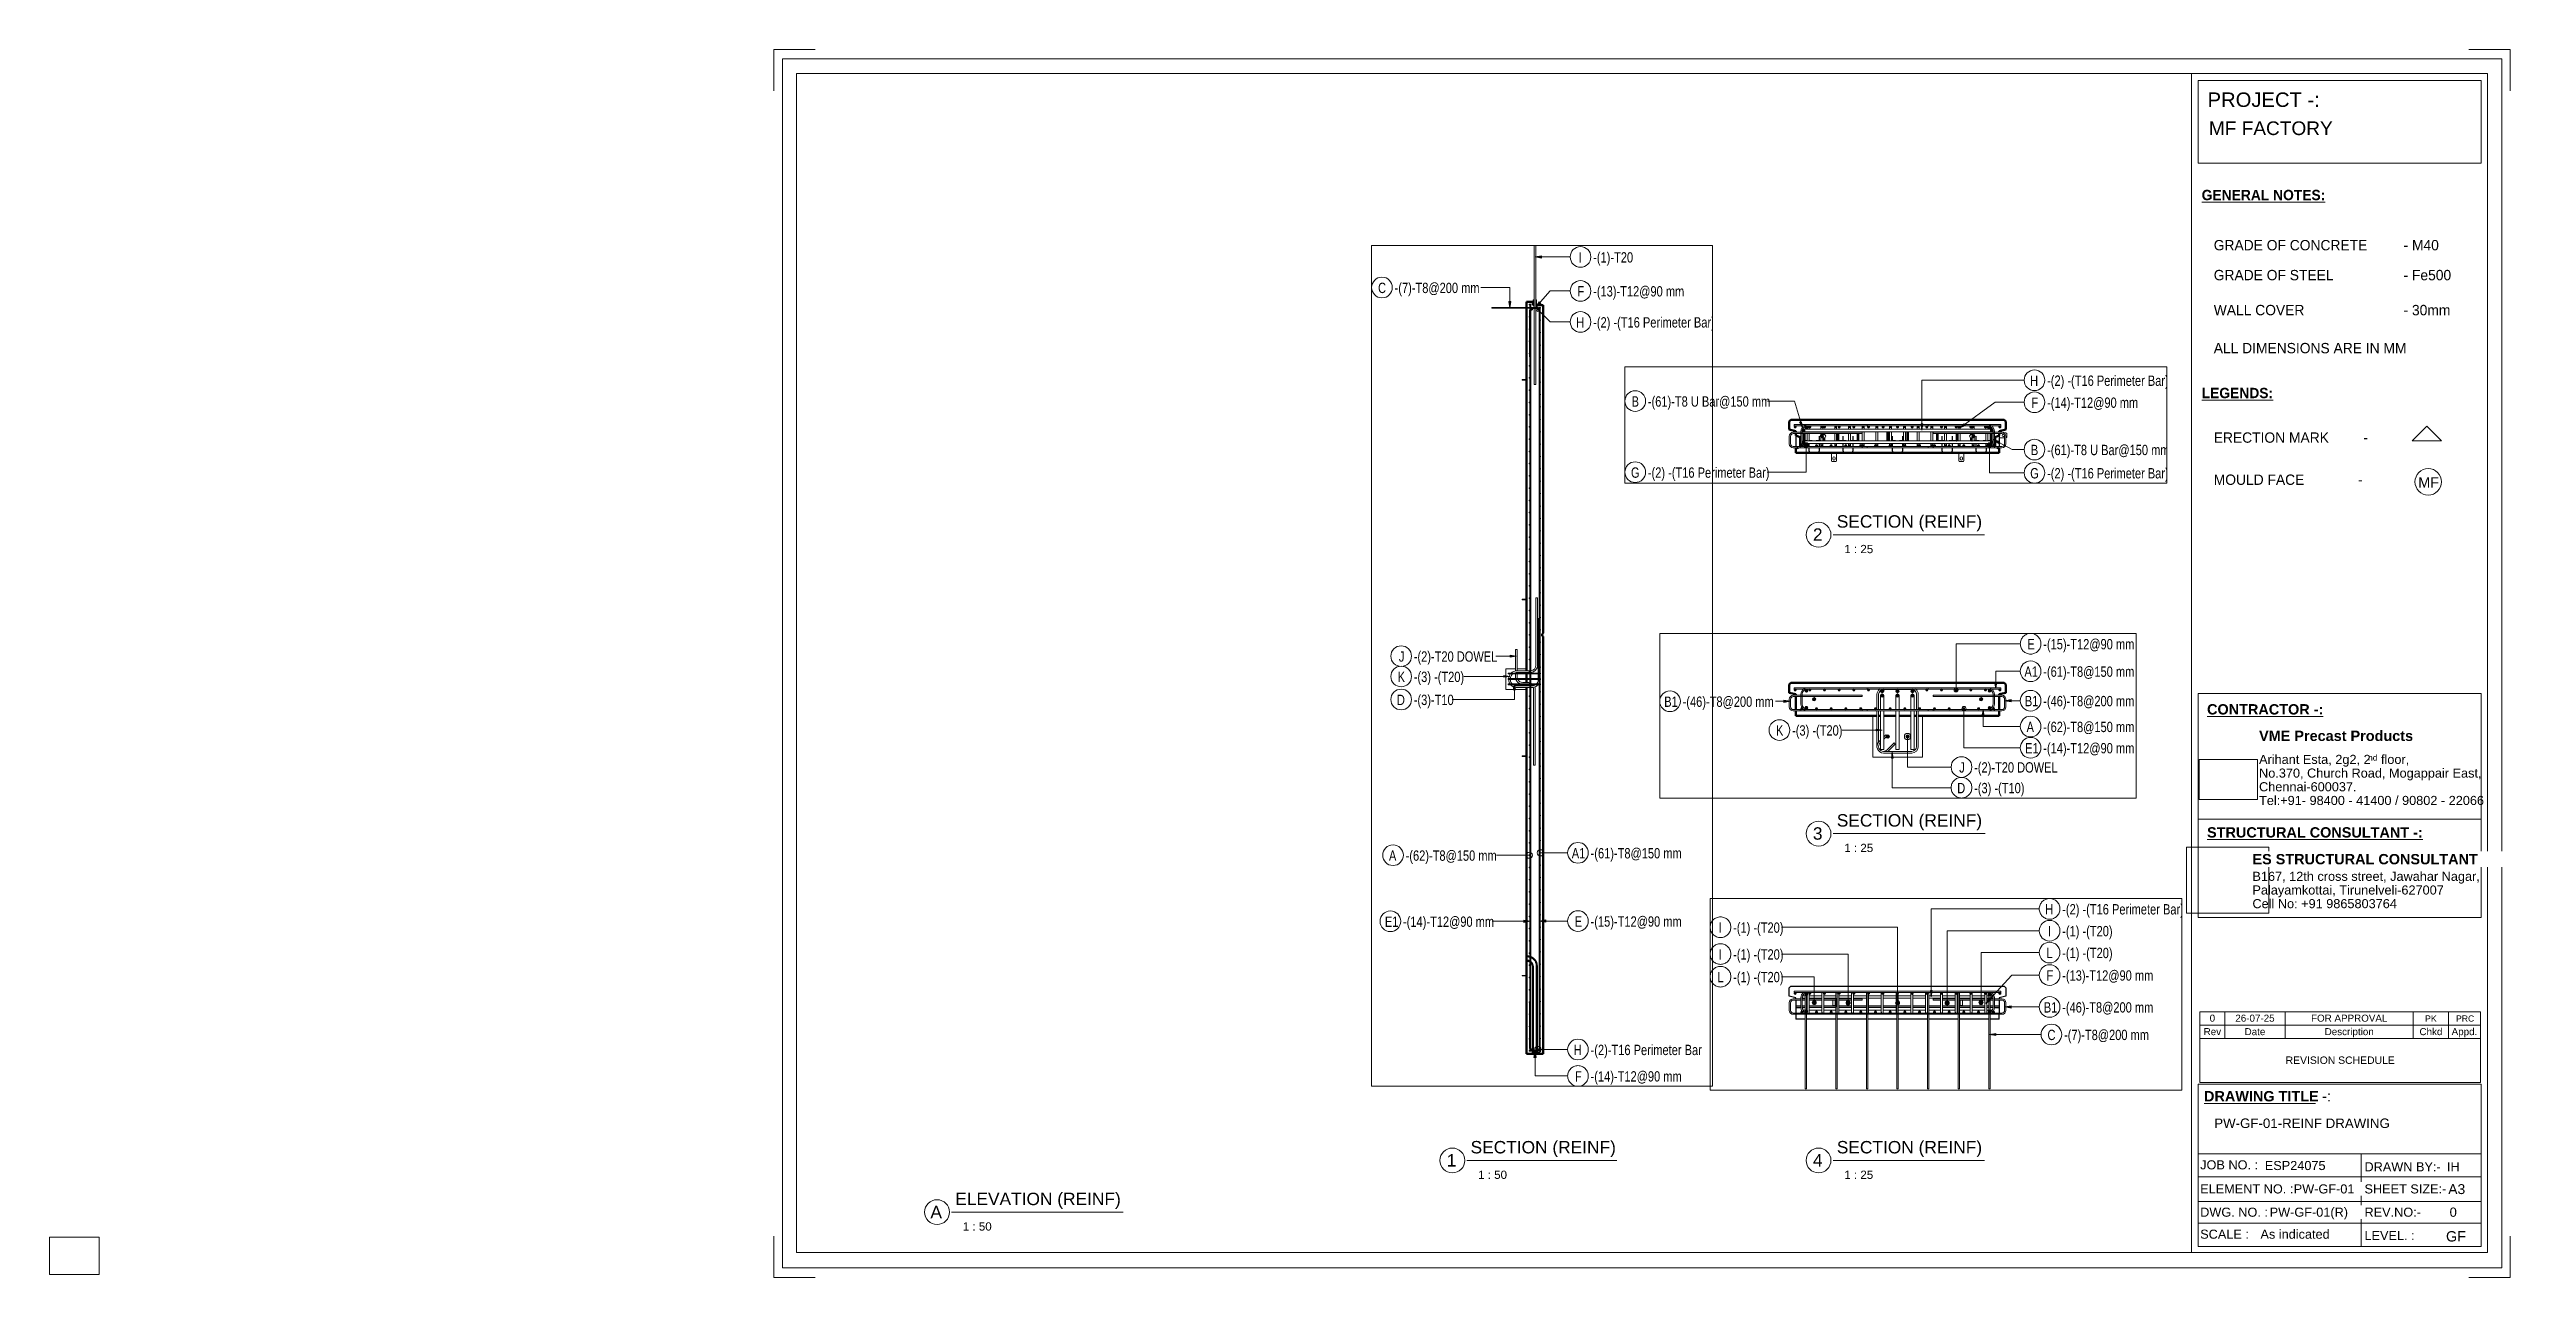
# Paper-space layout 'Layout1' of a CAD drawing. Header units: millimetres. Extents: x 0 to 599, y -1 to 296.
# The model-space entities are those that its viewports show. They can reach past a viewport. Long polylines and large blocks are cut down to what shows.
import ezdxf

# ---------------------------------------------------------------- set-up
doc = ezdxf.new("R2010")
doc.units = ezdxf.units.MM
doc.linetypes.add('Dash', pattern=[6.36, 3.18, -3.18])
for name, color, linetype, lineweight in [('A-DETL-THIN', 151, 'Continuous', 18), ('A-GENM', 13, 'Continuous', 18), ('A-WALL', 113, 'Continuous', 25), ('A-WALL-HDLN', 110, 'Dash', 25), ('G-ANNO-SCHD', 231, 'Continuous', 9), ('G-ANNO-TEXT', 231, 'Continuous', 9), ('G-ANNO-TTLB', 6, 'Continuous', 9), ('G-ANNO-TTLB-MEDM', 33, 'Continuous', 9), ('G-ANNO-TTLB-THIN', 151, 'Continuous', 9), ('S-BEAM', 12, 'Continuous', 18), ('S-RBAR', 171, 'Continuous', 18), ('S-RBAR-IDEN', 171, 'Continuous', 9)]:
    doc.layers.add(name, color=color, linetype=linetype, lineweight=lineweight)
doc.layers.add('G-ANNO-NPLT', color=191, linetype='Continuous')
doc.styles.add('Arial_10', font='arial.ttf', dxfattribs={"height": 1.8})
doc.styles.add('Arial_11', font='arial.ttf', dxfattribs={"height": 1.7})
doc.styles.add('Arial_12', font='arial.ttf', dxfattribs={"height": 2})
doc.styles.add('Arial_13', font='arial.ttf', dxfattribs={"height": 3})
doc.styles.add('Arial_14', font='arial.ttf', dxfattribs={"height": 1.5})
doc.styles.add('Arial_2', font='arial.ttf', dxfattribs={"height": 3.5})
doc.styles.add('Arial_3', font='arial.ttf', dxfattribs={"height": 2.2})
doc.styles.add('Arial_4', font='arial.ttf', dxfattribs={"height": 2.4})
doc.styles.add('Arial_5', font='arial.ttf', dxfattribs={"height": 2.5})
doc.styles.add('Arial_6', font='arial.ttf', dxfattribs={"height": 1.42976})
doc.styles.add('Arial_7', font='arial.ttf', dxfattribs={"height": 2.25})
doc.styles.add('Arial_8', font='arial.ttf', dxfattribs={"height": 3.3})
doc.styles.add('Arial_9', font='arial.ttf', dxfattribs={"height": 2.3})
doc.styles.add('Arial_B', font='arialbd.ttf', dxfattribs={"height": 2.5})
doc.styles.add('Nirmala UI Semilight', font='NirmalaS.ttf', dxfattribs={"width": 0.8, "height": 125})
doc.styles.add('Nirmala UI Semilight_1', font='NirmalaS.ttf', dxfattribs={"width": 0.8, "height": 62.5})
doc.styles.add('Nirmala UI Semilight_2', font='NirmalaS.ttf', dxfattribs={"height": 2.5})
doc.styles.add('Nirmala UI Semilight_B', font='', dxfattribs={"height": 2.5})
doc.styles.get('Nirmala UI Semilight_B').set_extended_font_data('Nirmala UI Semilight', bold=True)
picture_1 = doc.add_image_def('image1.jpg', size_in_pixel=(996, 686))
picture_2 = doc.add_image_def('image2.jpg', size_in_pixel=(1600, 1280))

psp = doc.layouts.get("Layout1")

msp = doc.modelspace()

# ---------------------------------------------------------------- texts
at = {"layer": 'S-RBAR-IDEN', "attachment_point": 1}
for s, insert, char_height, width, style in [('-(1)-T20', (-12793.39, 8299.14), 125, 561.1812, 'Nirmala UI Semilight'), ('I', (-12967.32, 8299.14), 125, 41.6877, 'Nirmala UI Semilight'), ('-(7)-T8@200 mm', (-15194.76, 7929.93), 125, 1260.2527, 'Nirmala UI Semilight'), ('C', (-15395.09, 7929.93), 125, 105.8227, 'Nirmala UI Semilight'), ('-(13)-T12@90 mm', (-12793.39, 7888.54), 125, 1301.9405, 'Nirmala UI Semilight'), ('F', (-12983.12, 7888.54), 125, 80.1687, 'Nirmala UI Semilight'), ('-(2) -(T16 Perimeter Bar)', (-12793.39, 7513.34), 125, 1747.6787, 'Nirmala UI Semilight'), ('H', (-12999.12, 7513.34), 125, 118.6497, 'Nirmala UI Semilight'), ('-(2)-T20 DOWEL', (-14963.04, 3471.78), 125, 1199.3245, 'Nirmala UI Semilight'), ('J', (-15143.56, 3471.78), 125, 57.7215, 'Nirmala UI Semilight'), ('-(3) -(T20)', (-14963.04, 3225.9), 125, 731.139, 'Nirmala UI Semilight'), ('K', (-15158.16, 3225.9), 125, 92.9957, 'Nirmala UI Semilight'), ('H', (-2263.73, 3207.66), 62.5, 59.3249, 'Nirmala UI Semilight_1'), ('-(2) -(T16 Perimeter Bar)', (-2160.87, 3207.66), 62.5, 873.8394, 'Nirmala UI Semilight_1'), ('-(1) -(T20)', (-4151.14, 3096.78), 62.5, 352.7425, 'Nirmala UI Semilight_1'), ('I', (-4238.1, 3096.78), 62.5, 20.8439, 'Nirmala UI Semilight_1'), ('-(1) -(T20)', (-2160.87, 3075.52), 62.5, 352.7425, 'Nirmala UI Semilight_1'), ('I', (-2247.83, 3075.52), 62.5, 20.8439, 'Nirmala UI Semilight_1'), ('-(2) -(T16 Perimeter Bar)', (-8467.57, 2978.4), 62.5, 873.8394, 'Nirmala UI Semilight_1'), ('H', (-8570.43, 2978.4), 62.5, 59.3249, 'Nirmala UI Semilight_1'), ('E', (-5232.34, 2975.65), 62.5, 43.2911, 'Nirmala UI Semilight_1'), ('-(15)-T12@90 mm', (-5136.18, 2975.65), 62.5, 650.9702, 'Nirmala UI Semilight_1'), ('-(3)-T10', (-14963.04, 2947.48), 125, 561.1812, 'Nirmala UI Semilight'), ('D', (-15167.36, 2947.48), 125, 115.443, 'Nirmala UI Semilight'), ('L', (-2255.73, 2943.49), 62.5, 40.0844, 'Nirmala UI Semilight_1'), ('-(1) -(T20)', (-2160.87, 2943.49), 62.5, 352.7425, 'Nirmala UI Semilight_1'), ('I', (-4238.1, 2934.61), 62.5, 20.8439, 'Nirmala UI Semilight_1'), ('-(1) -(T20)', (-4151.14, 2934.61), 62.5, 352.7425, 'Nirmala UI Semilight_1'), ('B', (-10980.18, 2852.64), 62.5, 48.1012, 'Nirmala UI Semilight_1'), ('-(61)-T8 U Bar@150 mm', (-10882.01, 2852.64), 62.5, 875.4427, 'Nirmala UI Semilight_1'), ('F', (-8562.43, 2845.43), 62.5, 40.0844, 'Nirmala UI Semilight_1'), ('-(14)-T12@90 mm', (-8467.57, 2845.43), 62.5, 652.5736, 'Nirmala UI Semilight_1'), ('-(61)-T8@150 mm', (-5136.18, 2809.53), 62.5, 650.9702, 'Nirmala UI Semilight_1'), ('A1', (-5250.24, 2809.53), 62.5, 86.5822, 'Nirmala UI Semilight_1'), ('F', (-2255.73, 2807.32), 62.5, 40.0844, 'Nirmala UI Semilight_1'), ('-(13)-T12@90 mm', (-2160.87, 2807.32), 62.5, 650.9702, 'Nirmala UI Semilight_1'), ('L', (-4246, 2797.7), 62.5, 40.0844, 'Nirmala UI Semilight_1'), ('-(1) -(T20)', (-4151.14, 2797.7), 62.5, 352.7425, 'Nirmala UI Semilight_1'), ('-(46)-T8@200 mm', (-7317.02, 2628.01), 62.5, 678.2276, 'Nirmala UI Semilight_1'), ('B1', (-5247.54, 2631.61), 62.5, 80.1687, 'Nirmala UI Semilight_1'), ('-(46)-T8@200 mm', (-5136.18, 2631.61), 62.5, 678.2276, 'Nirmala UI Semilight_1'), ('B1', (-7428.38, 2628.01), 62.5, 80.1687, 'Nirmala UI Semilight_1'), ('B1', (-2272.23, 2614.42), 62.5, 80.1687, 'Nirmala UI Semilight_1'), ('-(46)-T8@200 mm', (-2160.87, 2614.42), 62.5, 678.2276, 'Nirmala UI Semilight_1'), ('B', (-8565.73, 2559.38), 62.5, 48.1012, 'Nirmala UI Semilight_1'), ('-(61)-T8 U Bar@150 mm', (-8467.57, 2559.38), 62.5, 875.4427, 'Nirmala UI Semilight_1'), ('-(62)-T8@150 mm', (-5136.18, 2475.36), 62.5, 663.7972, 'Nirmala UI Semilight_1'), ('A', (-5237.04, 2475.36), 62.5, 54.5147, 'Nirmala UI Semilight_1'), ('K', (-6752.75, 2454.14), 62.5, 46.4979, 'Nirmala UI Semilight_1'), ('-(3) -(T20)', (-6655.18, 2454.14), 62.5, 365.5695, 'Nirmala UI Semilight_1'), ('C', (-2250.01, 2448), 62.5, 52.9114, 'Nirmala UI Semilight_1'), ('-(7)-T8@200 mm', (-2149.84, 2448), 62.5, 630.1264, 'Nirmala UI Semilight_1'), ('G', (-10984.18, 2422.63), 62.5, 57.7215, 'Nirmala UI Semilight_1'), ('-(2) -(T16 Perimeter Bar)', (-10882.01, 2422.63), 62.5, 873.8394, 'Nirmala UI Semilight_1'), ('-(2) -(T16 Perimeter Bar)', (-8467.57, 2418.6), 62.5, 873.8394, 'Nirmala UI Semilight_1'), ('G', (-8569.73, 2418.6), 62.5, 57.7215, 'Nirmala UI Semilight_1'), ('-(14)-T12@90 mm', (-5136.18, 2346.75), 62.5, 652.5736, 'Nirmala UI Semilight_1'), ('E1', (-5245.64, 2346.75), 62.5, 75.3586, 'Nirmala UI Semilight_1'), ('J', (-5644.49, 2230.53), 62.5, 28.8607, 'Nirmala UI Semilight_1'), ('-(2)-T20 DOWEL', (-5554.23, 2230.53), 62.5, 599.6622, 'Nirmala UI Semilight_1'), ('D', (-5656.39, 2105.53), 62.5, 57.7215, 'Nirmala UI Semilight_1'), ('-(3) -(T10)', (-5554.23, 2105.53), 62.5, 352.7425, 'Nirmala UI Semilight_1'), ('-(61)-T8@150 mm', (-12824.12, 1092.87), 125, 1301.9405, 'Nirmala UI Semilight'), ('A1', (-13052.25, 1092.87), 125, 173.1645, 'Nirmala UI Semilight'), ('-(62)-T8@150 mm', (-15061.36, 1064.34), 125, 1327.5945, 'Nirmala UI Semilight'), ('A', (-15263.09, 1064.34), 125, 109.0295, 'Nirmala UI Semilight'), ('-(14)-T12@90 mm', (-15093.36, 265.25), 125, 1305.1472, 'Nirmala UI Semilight'), ('-(15)-T12@90 mm', (-12824.12, 267.42), 125, 1301.9405, 'Nirmala UI Semilight'), ('E1', (-15312.29, 265.25), 125, 150.7172, 'Nirmala UI Semilight'), ('E', (-13016.45, 267.42), 125, 86.5822, 'Nirmala UI Semilight'), ('H', (-13029.85, -1285.65), 125, 118.6497, 'Nirmala UI Semilight'), ('-(2)-T16 Perimeter Bar', (-12824.12, -1285.65), 125, 1603.375, 'Nirmala UI Semilight'), ('F', (-13013.85, -1605.6), 125, 80.1687, 'Nirmala UI Semilight'), ('-(14)-T12@90 mm', (-12824.12, -1605.6), 125, 1305.1472, 'Nirmala UI Semilight')]:
    msp.add_mtext(s, dxfattribs=dict(at, insert=insert, char_height=char_height, width=width, style=style))

# ---------------------------------------------------------------- blocks, each defined once
blk = doc.blocks.new('ES-Landscape-A3 - ES-Landscape-A3-502445-PW-GF-01-REINF DRAWING')
at = {"layer": 'G-ANNO-TTLB'}
for p, q in [((175.24, 296.27), (185.24, 296.27)), ((175.24, 296.27), (175.24, 286.27)), ((595.24, 296.27), (585.24, 296.27)), ((595.24, 296.27), (595.24, 286.27)), ((519.77, 140.54), (588.2, 140.54)), ((519.77, 86.33), (519.77, 140.54)), ((588.2, 86.33), (588.2, 140.54)), ((519.77, 110.14), (588.2, 110.14)), ((519.77, 6.78), (519.77, 46.03)), ((588.2, 6.78), (588.2, 46.03)), ((559.23, 29.2), (559.23, 6.78)), ((175.24, -0.73), (175.24, 9.27)), ((595.24, -0.73), (595.24, 9.27)), ((175.24, -0.73), (185.24, -0.73)), ((595.24, -0.73), (585.24, -0.73))]:
    blk.add_line(p, q, dxfattribs=at)
at = {"layer": 'G-ANNO-TTLB-MEDM'}
for p, q in [((180.73, 290.44), (180.73, 5.31)), ((180.73, 290.44), (589.79, 290.44)), ((518.17, 290.44), (518.17, 5.31)), ((519.77, 268.77), (519.77, 288.77)), ((519.77, 288.77), (588.2, 288.77)), ((588.2, 288.77), (588.2, 268.77)), ((589.79, 290.44), (589.79, 5.31)), ((588.2, 268.77), (519.77, 268.77)), ((519.77, 86.33), (588.2, 86.33)), ((519.77, 6.78), (588.2, 6.78)), ((180.73, 5.31), (589.79, 5.31))]:
    blk.add_line(p, q, dxfattribs=at)
at = {"layer": 'G-ANNO-TTLB-THIN'}
for p, q in [((177.29, 294.03), (177.29, 1.56)), ((593.23, 294.03), (177.29, 294.03)), ((593.23, 1.56), (593.23, 294.03)), ((519.77, 46.03), (588.2, 46.03)), ((519.77, 29.2), (588.2, 29.2)), ((519.77, 23.64), (588.2, 23.64)), ((519.77, 17.68), (588.2, 17.68)), ((519.77, 12.43), (588.2, 12.43)), ((177.29, 1.56), (593.23, 1.56))]:
    blk.add_line(p, q, dxfattribs=at)
at = {"layer": 'G-ANNO-TTLB', "char_height": 2.2, "attachment_point": 1, "style": 'Arial_3'}
for s, insert, width in [('No.370, Church Road, Mogappair East,', (534.5, 122.37), 63.4135), ('Tel:+91- 98400 - 41400 / 90802 - 22066 ', (534.5, 115.75), 65.2574), ('Chennai-600037.', (534.5, 119.06), 27.6582), ('Cell No: +91 9865803764', (532.9, 90.79), 41.0464), ('Palayamkottai, Tirunelveli-627007', (532.9, 94.09), 54.4346), ('JOB NO. :', (520.26, 27.61), 16.5949), ('DRAWN BY:-', (560, 27.14), 21.7257), ('ELEMENT NO. :', (520.26, 21.79), 26.5359), ('SHEET SIZE:-', (560, 21.79), 23.2489), ('DWG. NO. :', (520.26, 16.16), 19.481), ('REV.NO:-', (560, 16.16), 16.0338), ('SCALE :', (520.26, 10.84), 13.8692), ('LEVEL. :', (560, 10.53), 14.3502)]:
    blk.add_mtext(s, dxfattribs=dict(at, insert=insert, width=width))
at = {"layer": 'G-ANNO-TTLB'}
image = blk.add_image(picture_1, insert=(520, 114.84), size_in_units=(14.11, 9.72), dxfattribs=at)
image.dxf.flags = 7
image = blk.add_image(picture_2, insert=(516.95, 87.39), size_in_units=(19.92, 15.93), dxfattribs=at)
image.dxf.flags = 7
at = {"layer": 'G-ANNO-TTLB', "attachment_point": 1, "bg_fill": 3, "box_fill_scale": 1.25, "bg_fill_color": 256, "bg_fill_true_color": 13158600, "bg_fill_transparency": 0}
for s, insert, char_height, width, style in [('PROJECT -:', (522.05, 285.89), 3.5, 33.3502, 'Arial_2'), ('\\LCONTRACTOR -:', (521.92, 137.94), 2.5, 33.9114, 'Arial_B'), ('\\LSTRUCTURAL CONSULTANT -:', (521.92, 108.18), 2.5, 62.8523, 'Arial_B'), ('\\LDRAWING TITLE', (521.19, 44.36), 2.5, 33.4304, 'Arial_B'), ('A3', (580.27, 21.84), 2.4, 4.9705, 'Arial_4')]:
    blk.add_mtext(s, dxfattribs=dict(at, insert=insert, char_height=char_height, width=width, style=style))
at = {"layer": 'G-ANNO-TTLB', "char_height": 2.5, "attachment_point": 1, "style": 'Arial_B', "bg_fill": 3, "box_fill_scale": 1.25, "bg_fill_color": 256, "bg_fill_true_color": 13158600, "bg_fill_transparency": 0}
for s, insert, width in [('VME Precast Products', (534.5, 131.53), 45.135), ('ES STRUCTURAL CONSULTANT', (532.9, 101.7), 65.6582), ('\\fArial|b1|i0|c0|p34|; ', (548.78, 44.36), 1.2025)]:
    blk.add_mtext(s, dxfattribs=dict(at, insert=insert, width=width))
at = {"layer": 'G-ANNO-TTLB', "attachment_point": 1}
for s, insert, char_height, width, style in [('Arihant Esta, 2g2, 2', (534.5, 125.68), 2.2, 31.9873, 'Arial_3'), ('nd', (560.89, 125.72), 1.43, 2.7257, 'Arial_6'), (' floor,', (563.14, 125.68), 2.2, 9.1392, 'Arial_3'), ('B167, 12th cross street, Jawahar Nagar,', (532.9, 97.4), 2.2, 65.1772, 'Arial_3')]:
    blk.add_mtext(s, dxfattribs=dict(at, insert=insert, char_height=char_height, width=width, style=style))
at = {"layer": 'G-ANNO-TTLB', "insert": (549.77, 44.36), "char_height": 2.5, "width": 2.6456, "attachment_point": 1, "style": 'Arial_5', "bg_fill": 3, "box_fill_scale": 1.25, "bg_fill_color": 256, "bg_fill_true_color": 13158600, "bg_fill_transparency": 0}
blk.add_mtext('-:', dxfattribs=at)
blk = doc.blocks.new('Viewport - M_View Title-1040-PW-GF-01-REINF DRAWING')
at = {"layer": 'G-ANNO-TTLB'}
for start, end in [(360, 180), (180, 0)]:
    blk.add_arc((-3.5, 0), 3, start, end, dxfattribs=at)
blk = doc.blocks.new('RR spread anchor face based - RR-SA-5_0-240-2134540-Elevation Right Copy 1')
at = {"layer": 'A-GENM'}
for p, q in [((2593.7, 7722.11), (2591.2, 7717.11)), ((2601.2, 7722.11), (2593.7, 7722.11)), ((2628.7, 7722.11), (2621.2, 7722.11)), ((2631.2, 7717.11), (2628.7, 7722.11)), ((2591.2, 7717.11), (2591.2, 7660.16)), ((2631.2, 7660), (2631.2, 7717.11))]:
    blk.add_line(p, q, dxfattribs=at)
blk = doc.blocks.new('RR spread anchor face based - RR-SA-1_4-160-2134593-Elevation Right Copy 1')
at = {"layer": 'A-GENM'}
for p, q in [((2458.78, -447), (2463.78, -447)), ((2458.78, -453), (2458.78, -447)), ((2463.78, -447), (2511.2, -447)), ((2463.78, -447), (2463.78, -453)), ((2463.78, -453), (2458.78, -453)), ((2511.2, -453), (2463.78, -453))]:
    blk.add_line(p, q, dxfattribs=at)
blk = doc.blocks.new('RR spread anchor face based - RR-SA-1_4-160-2134593-Elevation Top Copy 3')
at = {"layer": 'A-GENM'}
for p, q in [((-19219.57, 2511.2), (-19219.57, 2463.78)), ((-19189.57, 2463.78), (-19189.57, 2511.2)), ((-19211.57, 2474.28), (-19211.57, 2480.28)), ((-19197.57, 2480.28), (-19197.57, 2474.28)), ((-19219.57, 2463.78), (-19217.07, 2458.78)), ((-19192.07, 2458.78), (-19189.57, 2463.78)), ((-19217.07, 2458.78), (-19192.07, 2458.78))]:
    blk.add_line(p, q, dxfattribs=at)
for centre, start, end in [((-19204.57, 2480.28), 0, 180), ((-19204.57, 2474.28), 180, 0)]:
    blk.add_arc(centre, 7, start, end, dxfattribs=at)
blk = doc.blocks.new('RR spread anchor face based - RR-SA-2_5-200-1726821-Elevation Top Copy 3')
at = {"layer": 'A-GENM'}
for p, q in [((-18934.57, 2631.2), (-18945.55, 2631.2)), ((-18929.57, 2628.7), (-18934.57, 2631.2)), ((-18929.57, 2603.7), (-18929.57, 2628.7)), ((-18951.07, 2623.2), (-18948.15, 2623.2)), ((-18945.07, 2609.2), (-18951.07, 2609.2)), ((-18974.57, 2601.2), (-18942.57, 2601.2)), ((-18934.57, 2601.2), (-18929.57, 2603.7))]:
    blk.add_line(p, q, dxfattribs=at)
for centre, start, end in [((-18951.07, 2616.2), 90, 270), ((-18945.07, 2616.2), 270, 291.11515)]:
    blk.add_arc(centre, 7, start, end, dxfattribs=at)
blk = doc.blocks.new('RR spread anchor face based - RR-SA-5_0-240-2134540-Elevation Top Copy 2 Copy 1')
at = {"layer": 'A-GENM'}
for p, q in [((-19982.07, 2593.7), (-19982.07, 2627.2)), ((-19967.07, 2627.2), (-19967.07, 2593.7)), ((-19982.07, 2591.2), (-19982.07, 2593.7)), ((-19982.07, 2593.7), (-19967.07, 2593.7)), ((-19967.07, 2591.2), (-19982.07, 2591.2)), ((-19967.07, 2593.7), (-19967.07, 2591.2))]:
    blk.add_line(p, q, dxfattribs=at)
blk = doc.blocks.new('M_Rebar Tag_rfa Dimension - ARROW-793927-Elevation Right Copy 1')
at = {"layer": 'S-RBAR-IDEN'}
blk.add_circle((3132.64, -1663.2), 125, dxfattribs=at)
blk = doc.blocks.new('M_Rebar Tag_rfa Dimension - DOT 1_5-793931-Elevation Right Copy 1')
at = {"layer": 'S-RBAR-IDEN'}
blk.add_circle((3132.64, -1343.25), 125, dxfattribs=at)
blk = doc.blocks.new('M_Rebar Tag_rfa MARK - DOT 1 MM-794228-Elevation Right Copy 1')
at = {"layer": 'S-RBAR-IDEN'}
blk.add_circle((3163.37, 7455.74), 125, dxfattribs=at)
blk = doc.blocks.new('M_Rebar Tag_rfa MARK - ARROW-794226-Elevation Right Copy 1')
at = {"layer": 'S-RBAR-IDEN'}
blk.add_circle((993.72, 3168.29), 125, dxfattribs=at)
blk = doc.blocks.new('M_Rebar Tag_rfa MARK - DOT 1 MM-794228-Elevation Top Copy 3')
at = {"layer": 'S-RBAR-IDEN'}
blk.add_circle((-18762.04, 2389.8), 62.5, dxfattribs=at)
blk = doc.blocks.new('M_Rebar Tag_rfa Dimension - ARROW-793927-Elevation Top Copy 3')
at = {"layer": 'S-RBAR-IDEN'}
blk.add_circle((-18762.04, 2530.58), 62.5, dxfattribs=at)
blk = doc.blocks.new('M_Rebar Tag_rfa MARK - ARROW-794226-Elevation Top Copy 3')
at = {"layer": 'S-RBAR-IDEN'}
blk.add_circle((-18762.04, 2949.6), 62.5, dxfattribs=at)
blk = doc.blocks.new('M_Rebar Tag_rfa MARK - ARROW-794226-Elevation Top Copy 1 Copy 1')
at = {"layer": 'S-RBAR-IDEN'}
blk.add_circle((-19203.36, 2076.73), 62.5, dxfattribs=at)
blk = doc.blocks.new('M_Rebar Tag_rfa Dimension - DOT 1_5-793931-Elevation Top Copy 1 Copy 1')
at = {"layer": 'S-RBAR-IDEN'}
blk.add_circle((-19203.36, 2201.73), 62.5, dxfattribs=at)
blk = doc.blocks.new('M_Rebar Tag_rfa Dimension - DOT-793929-Elevation Top Copy 1 Copy 1')
at = {"layer": 'S-RBAR-IDEN'}
blk.add_circle((-18785.3, 2946.85), 62.5, dxfattribs=at)
blk = doc.blocks.new('M_Rebar Tag_rfa Dimension - ARROW-793927-Elevation Top Copy 1 Copy 1')
at = {"layer": 'S-RBAR-IDEN'}
blk.add_circle((-18785.3, 2780.73), 62.5, dxfattribs=at)
blk = doc.blocks.new('M_Rebar Tag_rfa Dimension - ARROW-793927-Elevation Top Copy 2 Copy 1')
at = {"layer": 'S-RBAR-IDEN'}
blk.add_circle((-18670.46, 2585.62), 62.5, dxfattribs=at)
blk = doc.blocks.new('M_Rebar Tag_rfa MARK - ARROW-794226-Elevation Top Copy 2 Copy 1')
at = {"layer": 'S-RBAR-IDEN'}
blk.add_circle((-18670.46, 3178.86), 62.5, dxfattribs=at)
blk = doc.blocks.new('M_Rebar Tag_rfa MARK - DOT 1 MM-794228-Elevation Top Copy 2 Copy 1')
at = {"layer": 'S-RBAR-IDEN'}
blk.add_circle((-18670.46, 2914.69), 62.5, dxfattribs=at)

# ---------------------------------------------------------------- hatches: boundary and pattern name
at = {"layer": 'S-RBAR'}
for points in [[(-13564.33, 7662), (-13560.33, 7666), (-13564.33, 7670), (-13568.33, 7666)], [(-13432.33, 7622.01), (-13428.33, 7626.01), (-13432.33, 7630.01), (-13436.33, 7626.01)], [(-13536.82, 7600.02), (-13527.88, 7602.93), (-13527.88, 7612.33), (-13536.82, 7615.24), (-13542.35, 7607.63), (-13539.49, 7603.7)], [(-13466.01, 7600.02), (-13457.07, 7602.93), (-13457.07, 7612.33), (-13466.01, 7615.24), (-13471.54, 7607.63)], [(-13564.33, 7514.02), (-13560.33, 7518.02), (-13564.33, 7522.02), (-13568.33, 7518.02)], [(-13432.33, 7472.22), (-13428.33, 7476.22), (-13432.33, 7480.22), (-13436.33, 7476.22)], [(-13564.33, 7366.03), (-13560.33, 7370.03), (-13564.33, 7374.03), (-13568.33, 7370.03)], [(-13432.33, 7322.44), (-13428.33, 7326.44), (-13432.33, 7330.44), (-13436.33, 7326.44)], [(-13564.33, 7218.05), (-13560.33, 7222.05), (-13564.33, 7226.05), (-13568.33, 7222.05)], [(-13432.33, 7172.66), (-13428.33, 7176.66), (-13432.33, 7180.66), (-13436.33, 7176.66)], [(-13564.33, 7070.07), (-13560.33, 7074.07), (-13564.33, 7078.07), (-13568.33, 7074.07)], [(-13432.33, 7022.87), (-13428.33, 7026.87), (-13432.33, 7030.87), (-13436.33, 7026.87)], [(-13564.33, 6922.08), (-13560.33, 6926.08), (-13564.33, 6930.08), (-13568.33, 6926.08)], [(-13432.33, 6873.09), (-13428.33, 6877.09), (-13432.33, 6881.09), (-13436.33, 6877.09)], [(-13564.33, 6774.1), (-13560.33, 6778.1), (-13564.33, 6782.1), (-13568.33, 6778.1)], [(-13432.33, 6723.31), (-13428.33, 6727.31), (-13432.33, 6731.31), (-13436.33, 6727.31)], [(-13564.33, 6626.11), (-13560.33, 6630.11), (-13564.33, 6634.11), (-13568.33, 6630.11)], [(-13432.33, 6573.52), (-13428.33, 6577.52), (-13432.33, 6581.52), (-13436.33, 6577.52)], [(-13564.33, 6478.13), (-13560.33, 6482.13), (-13564.33, 6486.13), (-13568.33, 6482.13)], [(-13432.33, 6423.74), (-13428.33, 6427.74), (-13432.33, 6431.74), (-13436.33, 6427.74)], [(-13564.33, 6330.15), (-13560.33, 6334.15), (-13564.33, 6338.15), (-13568.33, 6334.15)], [(-13432.33, 6273.96), (-13428.33, 6277.96), (-13432.33, 6281.96), (-13436.33, 6277.96)], [(-13564.33, 6182.16), (-13560.33, 6186.16), (-13564.33, 6190.16), (-13568.33, 6186.16)], [(-13432.33, 6124.17), (-13428.33, 6128.17), (-13432.33, 6132.17), (-13436.33, 6128.17)], [(-13564.33, 6034.18), (-13560.33, 6038.18), (-13564.33, 6042.18), (-13568.33, 6038.18)], [(-13432.33, 5974.39), (-13428.33, 5978.39), (-13432.33, 5982.39), (-13436.33, 5978.39)], [(-13564.33, 5886.2), (-13560.33, 5890.2), (-13564.33, 5894.2), (-13568.33, 5890.2)], [(-13432.33, 5824.61), (-13428.33, 5828.61), (-13432.33, 5832.61), (-13436.33, 5828.61)], [(-13564.33, 5738.21), (-13560.33, 5742.21), (-13564.33, 5746.21), (-13568.33, 5742.21)], [(-13432.33, 5674.82), (-13428.33, 5678.82), (-13432.33, 5682.82), (-13436.33, 5678.82)], [(-13564.33, 5590.23), (-13560.33, 5594.23), (-13564.33, 5598.23), (-13568.33, 5594.23)], [(-13432.33, 5525.04), (-13428.33, 5529.04), (-13432.33, 5533.04), (-13436.33, 5529.04)], [(-13564.33, 5442.25), (-13560.33, 5446.25), (-13564.33, 5450.25), (-13568.33, 5446.25)], [(-13432.33, 5375.26), (-13428.33, 5379.26), (-13432.33, 5383.26), (-13436.33, 5379.26)], [(-13564.33, 5294.26), (-13560.33, 5298.26), (-13564.33, 5302.26), (-13568.33, 5298.26)], [(-13432.33, 5225.47), (-13428.33, 5229.47), (-13432.33, 5233.47), (-13436.33, 5229.47)], [(-13564.33, 5146.28), (-13560.33, 5150.28), (-13564.33, 5154.28), (-13568.33, 5150.28)], [(-13432.33, 5075.69), (-13428.33, 5079.69), (-13432.33, 5083.69), (-13436.33, 5079.69)], [(-13564.33, 4998.3), (-13560.33, 5002.3), (-13564.33, 5006.3), (-13568.33, 5002.3)], [(-13432.33, 4925.9), (-13428.33, 4929.9), (-13432.33, 4933.9), (-13436.33, 4929.9)], [(-13564.33, 4850.31), (-13560.33, 4854.31), (-13564.33, 4858.31), (-13568.33, 4854.31)], [(-13432.33, 4776.12), (-13428.33, 4780.12), (-13432.33, 4784.12), (-13436.33, 4780.12)], [(-13564.33, 4702.33), (-13560.33, 4706.33), (-13564.33, 4710.33), (-13568.33, 4706.33)], [(-13432.33, 4626.34), (-13428.33, 4630.34), (-13432.33, 4634.34), (-13436.33, 4630.34)], [(-13564.33, 4554.34), (-13560.33, 4558.34), (-13564.33, 4562.34), (-13568.33, 4558.34)], [(-13432.33, 4476.55), (-13428.33, 4480.55), (-13432.33, 4484.55), (-13436.33, 4480.55)], [(-13564.33, 4406.36), (-13560.33, 4410.36), (-13564.33, 4414.36), (-13568.33, 4410.36)], [(-13432.33, 4326.77), (-13428.33, 4330.77), (-13432.33, 4334.77), (-13436.33, 4330.77)], [(-13564.33, 4258.38), (-13560.33, 4262.38), (-13564.33, 4266.38), (-13568.33, 4262.38)], [(-13432.33, 4176.99), (-13428.33, 4180.99), (-13432.33, 4184.99), (-13436.33, 4180.99)], [(-13564.33, 4110.39), (-13560.33, 4114.39), (-13564.33, 4118.39), (-13568.33, 4114.39)], [(-13432.33, 4027.2), (-13428.33, 4031.2), (-13432.33, 4035.2), (-13436.33, 4031.2)], [(-13564.33, 3962.41), (-13560.33, 3966.41), (-13564.33, 3970.41), (-13568.33, 3966.41)], [(-13432.33, 3877.42), (-13428.33, 3881.42), (-13432.33, 3885.42), (-13436.33, 3881.42)], [(-13564.33, 3814.43), (-13560.33, 3818.43), (-13564.33, 3822.43), (-13568.33, 3818.43)], [(-13432.33, 3727.64), (-13428.33, 3731.64), (-13432.33, 3735.64), (-13436.33, 3731.64)], [(-13564.33, 3666.44), (-13560.33, 3670.44), (-13564.33, 3674.44), (-13568.33, 3670.44)], [(-13432.33, 3577.85), (-13428.33, 3581.85), (-13432.33, 3585.85), (-13436.33, 3581.85)], [(-13564.33, 3518.46), (-13560.33, 3522.46), (-13564.33, 3526.46), (-13568.33, 3522.46)], [(-13432.33, 3428.07), (-13428.33, 3432.07), (-13432.33, 3436.07), (-13436.33, 3432.07)], [(-13564.33, 3370.48), (-13560.33, 3374.48), (-13564.33, 3378.48), (-13568.33, 3374.48)], [(-13432.33, 3278.29), (-13428.33, 3282.29), (-13432.33, 3286.29), (-13436.33, 3282.29)], [(-13564.33, 3222.49), (-13560.33, 3226.49), (-13564.33, 3230.49), (-13568.33, 3226.49)], [(-13432.33, 3128.5), (-13428.33, 3132.5), (-13432.33, 3136.5), (-13436.33, 3132.5)], [(-13564.33, 3074.51), (-13560.33, 3078.51), (-13564.33, 3082.51), (-13568.33, 3078.51)], [(-13432.33, 2978.72), (-13428.33, 2982.72), (-13432.33, 2986.72), (-13436.33, 2982.72)], [(-13564.33, 2926.52), (-13560.33, 2930.52), (-13564.33, 2934.52), (-13568.33, 2930.52)], [(-13432.33, 2828.94), (-13428.33, 2832.94), (-13432.33, 2836.94), (-13436.33, 2832.94)], [(-13564.33, 2778.54), (-13560.33, 2782.54), (-13564.33, 2786.54), (-13568.33, 2782.54)], [(-13432.33, 2679.15), (-13428.33, 2683.15), (-13432.33, 2687.15), (-13436.33, 2683.15)], [(-9993.48, 2662.9), (-9987.48, 2662.9), (-9984.48, 2668.1), (-9987.48, 2673.29), (-9993.48, 2673.29), (-9996.48, 2668.1)], [(-9923.48, 2654.57), (-9917.23, 2657.58), (-9915.68, 2664.35), (-9920.01, 2669.78), (-9926.95, 2669.78), (-9931.28, 2664.35), (-9929.74, 2657.58)], [(-9909.37, 2664), (-9906.37, 2669.2), (-9908.68, 2673.2), (-9916.18, 2673), (-9918.37, 2669.2), (-9915.37, 2664)], [(-9905.05, 2662.9), (-9899.05, 2662.9), (-9896.05, 2668.1), (-9899.05, 2673.29), (-9905.05, 2673.29), (-9908.05, 2668.1)], [(-9826.29, 2664), (-9823.29, 2669.2), (-9825.6, 2673.2), (-9832.98, 2673.2), (-9835.29, 2669.2), (-9832.29, 2664)], [(-9816.62, 2662.9), (-9810.62, 2662.9), (-9807.62, 2668.1), (-9810.62, 2673.29), (-9816.62, 2673.29), (-9819.62, 2668.1)], [(-9743.2, 2664), (-9740.2, 2669.2), (-9742.51, 2673.2), (-9749.89, 2673.2), (-9752.2, 2669.2), (-9749.2, 2664)], [(-9728.2, 2662.9), (-9722.2, 2662.9), (-9719.2, 2668.1), (-9722.2, 2673.29), (-9728.2, 2673.29), (-9731.2, 2668.1)], [(-9660.12, 2664), (-9657.12, 2669.2), (-9659.43, 2673.2), (-9666.81, 2673.2), (-9669.12, 2669.2), (-9666.12, 2664)], [(-9639.77, 2662.9), (-9633.77, 2662.9), (-9630.77, 2668.1), (-9633.77, 2673.29), (-9639.77, 2673.29), (-9642.77, 2668.1)], [(-9577.03, 2664), (-9574.03, 2669.2), (-9576.34, 2673.2), (-9583.72, 2673.2), (-9586.03, 2669.2), (-9583.03, 2664)], [(-9551.34, 2662.9), (-9545.34, 2662.9), (-9542.34, 2668.1), (-9545.34, 2673.29), (-9551.34, 2673.29), (-9554.34, 2668.1)], [(-9493.95, 2664), (-9490.95, 2669.2), (-9493.26, 2673.2), (-9500.64, 2673.2), (-9502.95, 2669.2), (-9499.95, 2664)], [(-9462.91, 2662.9), (-9456.91, 2662.9), (-9453.91, 2668.1), (-9456.91, 2673.29), (-9462.91, 2673.29), (-9465.91, 2668.1)], [(-9410.86, 2664), (-9407.86, 2669.2), (-9410.17, 2673.2), (-9417.55, 2673.2), (-9419.86, 2669.2), (-9416.86, 2664)], [(-9374.48, 2662.9), (-9368.48, 2662.9), (-9365.48, 2668.1), (-9368.48, 2673.29), (-9374.48, 2673.29), (-9377.48, 2668.1)], [(-9327.78, 2664), (-9324.78, 2669.2), (-9327.09, 2673.2), (-9334.47, 2673.2), (-9336.78, 2669.2), (-9333.78, 2664)], [(-9280.05, 2662.9), (-9277.05, 2668.1), (-9280.05, 2673.29), (-9286.05, 2673.29), (-9289.05, 2668.1), (-9286.05, 2662.9)], [(-9244.69, 2664), (-9241.69, 2669.2), (-9244, 2673.2), (-9251.38, 2673.2), (-9253.69, 2669.2), (-9250.69, 2664)], [(-9197.62, 2662.9), (-9191.62, 2662.9), (-9188.62, 2668.1), (-9191.62, 2673.29), (-9197.62, 2673.29), (-9200.62, 2668.1)], [(-9161.61, 2664), (-9158.61, 2669.2), (-9160.92, 2673.2), (-9168.3, 2673.2), (-9170.61, 2669.2), (-9167.61, 2664)], [(-9109.2, 2662.9), (-9103.2, 2662.9), (-9100.2, 2668.1), (-9103.2, 2673.29), (-9109.2, 2673.29), (-9112.2, 2668.1)], [(-9078.52, 2664), (-9075.52, 2669.2), (-9077.83, 2673.2), (-9085.21, 2673.2), (-9087.52, 2669.2), (-9084.52, 2664)], [(-9014.77, 2662.9), (-9011.77, 2668.1), (-9014.77, 2673.29), (-9020.77, 2673.29), (-9023.7, 2667.98), (-9020.77, 2662.9)], [(-8995.44, 2664), (-8992.44, 2669.2), (-8994.75, 2673.2), (-9002.13, 2673.2), (-9004.44, 2669.2), (-9001.44, 2664)], [(-8932.34, 2662.9), (-8926.34, 2662.9), (-8923.34, 2668.1), (-8926.34, 2673.29), (-8932.34, 2673.29), (-8935.34, 2668.1)], [(-8912.35, 2664), (-8909.35, 2669.2), (-8911.66, 2673.2), (-8919.04, 2673.2), (-8921.29, 2669.09), (-8918.35, 2664)], [(-8843.91, 2662.9), (-8837.91, 2662.9), (-8834.91, 2668.1), (-8837.91, 2673.29), (-8843.91, 2673.29), (-8846.91, 2668.1)], [(-8829.27, 2664), (-8826.27, 2669.2), (-8828.58, 2673.2), (-8835.96, 2673.2), (-8838.27, 2669.2), (-8835.27, 2664)], [(-8811.6, 2655.36), (-8807.27, 2660.79), (-8808.82, 2667.56), (-8815.07, 2670.57), (-8821.33, 2667.56), (-8822.87, 2660.79), (-8818.54, 2655.36)], [(-8755.48, 2662.9), (-8749.48, 2662.9), (-8746.48, 2668.1), (-8749.48, 2673.29), (-8755.48, 2673.29), (-8758.48, 2668.1)], [(-6638.82, 2662.9), (-6632.82, 2662.9), (-6629.82, 2668.1), (-6632.82, 2673.29), (-6638.82, 2673.29), (-6641.82, 2668.1)], [(-6568.82, 2654.57), (-6562.57, 2657.58), (-6561.02, 2664.35), (-6565.35, 2669.78), (-6572.3, 2669.78), (-6576.62, 2664.35), (-6575.08, 2657.58)], [(-6550.4, 2662.9), (-6544.4, 2662.9), (-6541.4, 2668.1), (-6544.4, 2673.29), (-6550.4, 2673.29), (-6553.4, 2668.1)], [(-6461.97, 2662.9), (-6455.97, 2662.9), (-6452.97, 2668.1), (-6455.97, 2673.29), (-6461.97, 2673.29), (-6464.97, 2668.1)], [(-6367.54, 2662.9), (-6364.54, 2668.1), (-6367.54, 2673.29), (-6373.54, 2673.29), (-6376.54, 2668.1), (-6373.54, 2662.9)], [(-6285.11, 2662.9), (-6279.11, 2662.9), (-6276.11, 2668.1), (-6279.11, 2673.29), (-6285.11, 2673.29), (-6288.11, 2668.1)], [(-6195.62, 2662.9), (-6190.68, 2662.9), (-6187.68, 2668.1), (-6190.68, 2673.29), (-6196.68, 2673.29), (-6199.68, 2668.1), (-6196.68, 2662.9)], [(-6109.66, 2650.54), (-6102.59, 2653.47), (-6099.66, 2660.54), (-6102.59, 2667.61), (-6109.66, 2670.54), (-6116.73, 2667.61), (-6119.66, 2660.54), (-6116.73, 2653.47)], [(-6108.25, 2662.9), (-6102.25, 2662.9), (-6099.25, 2668.1), (-6102.25, 2673.29), (-6108.25, 2673.29), (-6111.25, 2668.1)], [(-6018.18, 2650.54), (-6011.11, 2653.47), (-6008.18, 2660.54), (-6011.11, 2667.61), (-6018.18, 2670.54), (-6025.25, 2667.61), (-6028.18, 2660.54), (-6025.25, 2653.47)], [(-6015.56, 2662.9), (-6013.82, 2662.9), (-6010.82, 2668.1), (-6013.82, 2673.29), (-6019.82, 2673.29), (-6022.82, 2668.1), (-6019.82, 2662.9)], [(-5926.69, 2650.54), (-5919.62, 2653.47), (-5916.69, 2660.54), (-5919.62, 2667.61), (-5926.69, 2670.54), (-5933.77, 2667.61), (-5936.69, 2660.54), (-5933.77, 2653.47)], [(-5931.4, 2662.9), (-5925.4, 2662.9), (-5922.4, 2668.1), (-5925.4, 2673.29), (-5931.4, 2673.29), (-5934.4, 2668.1)], [(-5836.97, 2662.9), (-5833.97, 2668.1), (-5836.97, 2673.29), (-5842.97, 2673.29), (-5845.97, 2668.1), (-5842.97, 2662.9)], [(-5754.54, 2662.9), (-5748.54, 2662.9), (-5745.54, 2668.1), (-5748.54, 2673.29), (-5754.54, 2673.29), (-5757.54, 2668.1)], [(-5666.11, 2662.9), (-5660.11, 2662.9), (-5657.11, 2668.1), (-5660.11, 2673.29), (-5666.11, 2673.29), (-5669.11, 2668.1)], [(-5577.68, 2662.9), (-5571.68, 2662.9), (-5568.68, 2668.1), (-5571.68, 2673.29), (-5577.68, 2673.29), (-5580.68, 2668.1)], [(-5489.25, 2662.9), (-5483.25, 2662.9), (-5480.25, 2668.1), (-5483.25, 2673.29), (-5489.25, 2673.29), (-5492.25, 2668.1)], [(-5456.94, 2655.36), (-5452.62, 2660.79), (-5454.16, 2667.56), (-5460.42, 2670.57), (-5466.67, 2667.56), (-5468.21, 2660.79), (-5463.89, 2655.36)], [(-5400.82, 2662.9), (-5394.82, 2662.9), (-5391.82, 2668.1), (-5394.82, 2673.29), (-5400.82, 2673.29), (-5403.82, 2668.1)], [(-3778.36, 2662.9), (-3772.36, 2662.9), (-3769.36, 2668.1), (-3772.36, 2673.29), (-3778.36, 2673.29), (-3781.36, 2668.1)], [(-3708.36, 2654.57), (-3702.11, 2657.58), (-3700.56, 2664.35), (-3704.89, 2669.78), (-3711.83, 2669.78), (-3716.16, 2664.35), (-3714.62, 2657.58), (-3710.93, 2655.81)], [(-3689.93, 2662.9), (-3683.93, 2662.9), (-3680.93, 2668.1), (-3683.93, 2673.29), (-3689.93, 2673.29), (-3692.93, 2668.1)], [(-3601.51, 2662.9), (-3595.51, 2662.9), (-3592.51, 2668.1), (-3595.51, 2673.29), (-3601.51, 2673.29), (-3604.51, 2668.1)], [(-3513.08, 2662.9), (-3507.08, 2662.9), (-3504.08, 2668.1), (-3507.08, 2673.29), (-3513.08, 2673.29), (-3516.08, 2668.1)], [(-3424.65, 2662.9), (-3418.65, 2662.9), (-3415.65, 2668.1), (-3418.65, 2673.29), (-3424.65, 2673.29), (-3427.65, 2668.1)], [(-3336.22, 2662.9), (-3330.22, 2662.9), (-3327.22, 2668.1), (-3330.22, 2673.29), (-3336.22, 2673.29), (-3339.22, 2668.1)], [(-3247.79, 2662.9), (-3241.79, 2662.9), (-3238.79, 2668.1), (-3241.79, 2673.29), (-3247.79, 2673.29), (-3250.79, 2668.1)], [(-3159.36, 2662.9), (-3153.36, 2662.9), (-3150.36, 2668.1), (-3153.36, 2673.29), (-3159.36, 2673.29), (-3162.36, 2668.1)], [(-3070.93, 2662.9), (-3064.93, 2662.9), (-3061.93, 2668.1), (-3064.93, 2673.29), (-3070.93, 2673.29), (-3073.93, 2668.1)], [(-2982.51, 2662.9), (-2976.51, 2662.9), (-2973.51, 2668.1), (-2976.51, 2673.29), (-2982.51, 2673.29), (-2985.51, 2668.1)], [(-2894.08, 2662.9), (-2888.08, 2662.9), (-2885.08, 2668.1), (-2888.08, 2673.29), (-2894.08, 2673.29), (-2897.08, 2668.1)], [(-2805.65, 2662.9), (-2799.65, 2662.9), (-2796.65, 2668.1), (-2799.65, 2673.29), (-2805.65, 2673.29), (-2808.65, 2668.1)], [(-2717.22, 2662.9), (-2711.22, 2662.9), (-2708.22, 2668.1), (-2711.22, 2673.29), (-2717.22, 2673.29), (-2720.22, 2668.1)], [(-2628.79, 2662.9), (-2622.79, 2662.9), (-2619.79, 2668.1), (-2622.79, 2673.29), (-2628.79, 2673.29), (-2631.79, 2668.1)], [(-2596.48, 2655.36), (-2592.15, 2660.79), (-2593.7, 2667.56), (-2599.95, 2670.57), (-2606.21, 2667.56), (-2607.75, 2660.79), (-2603.42, 2655.36), (-2596.99, 2655.36)], [(-2540.36, 2662.9), (-2534.36, 2662.9), (-2531.36, 2668.1), (-2534.36, 2673.29), (-2540.36, 2673.29), (-2543.36, 2668.1)], [(-9943.65, 2638.78), (-9936.71, 2638.78), (-9932.38, 2644.2), (-9933.93, 2650.97), (-9940.18, 2653.98), (-9946.44, 2650.97), (-9947.98, 2644.2), (-9944.19, 2639.45)], [(-8799.21, 2638.78), (-8794.88, 2644.2), (-8796.43, 2650.97), (-8802.68, 2653.98), (-8808.94, 2650.97), (-8810.48, 2644.2), (-8806.15, 2638.78)], [(-13564.33, 2630.56), (-13560.33, 2634.56), (-13564.33, 2638.56), (-13568.33, 2634.56)], [(-6109.66, 2623.53), (-6102.59, 2626.46), (-6099.66, 2633.53), (-6102.59, 2640.6), (-6109.66, 2643.53), (-6116.73, 2640.6), (-6119.66, 2633.53), (-6116.73, 2626.46)], [(-6018.18, 2623.53), (-6011.11, 2626.46), (-6008.18, 2633.53), (-6011.11, 2640.6), (-6018.18, 2643.53), (-6025.25, 2640.6), (-6028.18, 2633.53), (-6025.25, 2626.46)], [(-5926.69, 2623.53), (-5919.62, 2626.46), (-5916.69, 2633.53), (-5919.62, 2640.6), (-5926.69, 2643.53), (-5933.77, 2640.6), (-5936.69, 2633.53), (-5933.77, 2626.46)], [(-9829.27, 2601.2), (-9822.2, 2604.13), (-9819.27, 2611.2), (-9822.2, 2618.27), (-9829.27, 2621.2), (-9836.34, 2618.27), (-9839.27, 2611.2), (-9836.34, 2604.13)], [(-8913.69, 2601.2), (-8906.62, 2604.13), (-8903.69, 2611.2), (-8906.62, 2618.27), (-8913.69, 2621.2), (-8920.76, 2618.27), (-8923.69, 2611.2), (-8920.76, 2604.13)], [(-6521.82, 2601.2), (-6514.75, 2604.13), (-6511.82, 2611.2), (-6514.75, 2618.27), (-6521.82, 2621.2), (-6528.9, 2618.27), (-6531.82, 2611.2), (-6528.9, 2604.13)], [(-5511.82, 2601.2), (-5504.75, 2604.13), (-5501.82, 2611.2), (-5504.75, 2618.27), (-5511.82, 2621.2), (-5518.9, 2618.27), (-5521.82, 2611.2), (-5518.9, 2604.13)], [(-3661.36, 2601.2), (-3654.29, 2604.13), (-3651.36, 2611.2), (-3654.29, 2618.27), (-3661.36, 2621.2), (-3668.43, 2618.27), (-3671.36, 2611.2), (-3668.43, 2604.13), (-3666.38, 2603.27)], [(-3456.36, 2601.2), (-3449.29, 2604.13), (-3446.36, 2611.2), (-3449.29, 2618.27), (-3456.36, 2621.2), (-3463.43, 2618.27), (-3466.36, 2611.2), (-3463.43, 2604.13)], [(-3156.36, 2601.2), (-3149.29, 2604.13), (-3146.36, 2611.2), (-3149.29, 2618.27), (-3156.36, 2621.2), (-3163.43, 2618.27), (-3166.36, 2611.2), (-3163.43, 2604.13)], [(-2856.36, 2601.2), (-2849.29, 2604.13), (-2846.36, 2611.2), (-2849.29, 2618.27), (-2856.36, 2621.2), (-2863.43, 2618.27), (-2866.36, 2611.2), (-2863.43, 2604.13)], [(-2651.36, 2601.2), (-2644.29, 2604.13), (-2641.36, 2611.2), (-2644.29, 2618.27), (-2651.36, 2621.2), (-2658.43, 2618.27), (-2661.36, 2611.2), (-2658.43, 2604.13)], [(-9943.65, 2567.96), (-9936.71, 2567.96), (-9932.38, 2573.39), (-9933.93, 2580.16), (-9940.18, 2583.17), (-9946.44, 2580.16), (-9947.65, 2574.86), (-9947.17, 2572.37), (-9944.19, 2568.64)], [(-8806.15, 2567.96), (-8799.21, 2567.96), (-8795.57, 2572.91), (-8795.28, 2575.14), (-8796.43, 2580.16), (-8802.68, 2583.17), (-8808.94, 2580.16), (-8810.48, 2573.39)], [(-9923.48, 2551.46), (-9917.23, 2554.47), (-9915.68, 2561.24), (-9920.01, 2566.67), (-9926.95, 2566.67), (-9931.28, 2561.24), (-9929.74, 2554.47)], [(-8811.6, 2552.25), (-8807.27, 2557.68), (-8808.82, 2564.45), (-8815.07, 2567.46), (-8821.33, 2564.45), (-8822.87, 2557.68), (-8818.54, 2552.25)], [(-6568.82, 2551.46), (-6562.57, 2554.47), (-6561.02, 2561.24), (-6565.35, 2566.67), (-6572.3, 2566.67), (-6576.62, 2561.24), (-6575.08, 2554.47)], [(-5456.94, 2552.25), (-5452.62, 2557.68), (-5454.16, 2564.45), (-5460.42, 2567.46), (-5466.67, 2564.45), (-5468.21, 2557.68), (-5463.89, 2552.25)], [(-3708.36, 2551.46), (-3702.11, 2554.47), (-3700.56, 2561.24), (-3704.89, 2566.67), (-3711.83, 2566.67), (-3716.16, 2561.24), (-3714.62, 2554.47), (-3710.93, 2552.7)], [(-2596.48, 2552.25), (-2592.15, 2557.68), (-2593.7, 2564.45), (-2599.95, 2567.46), (-2606.21, 2564.45), (-2607.75, 2557.68), (-2603.42, 2552.25), (-2596.99, 2552.25)], [(-9948.48, 2549.1), (-9945.48, 2554.3), (-9948.48, 2559.49), (-9954.48, 2559.49), (-9957.48, 2554.3), (-9954.48, 2549.1)], [(-9916.06, 2549.2), (-9908.68, 2549.2), (-9906.37, 2553.2), (-9909.37, 2558.39), (-9915.37, 2558.39), (-9918.37, 2553.2), (-9916.18, 2549.39)], [(-9859.33, 2549.1), (-9856.33, 2554.3), (-9859.33, 2559.49), (-9865.33, 2559.49), (-9868.33, 2554.3), (-9865.33, 2549.1)], [(-9825.6, 2549.2), (-9823.29, 2553.2), (-9826.29, 2558.39), (-9832.29, 2558.39), (-9835.29, 2553.2), (-9832.98, 2549.2)], [(-9770.17, 2549.1), (-9767.17, 2554.3), (-9770.17, 2559.49), (-9776.17, 2559.49), (-9779.17, 2554.3), (-9776.17, 2549.1)], [(-9749.89, 2549.2), (-9742.51, 2549.2), (-9740.2, 2553.2), (-9743.2, 2558.39), (-9749.2, 2558.39), (-9752.2, 2553.2)], [(-9681.02, 2549.1), (-9678.02, 2554.3), (-9681.02, 2559.49), (-9687.02, 2559.49), (-9690.02, 2554.3), (-9687.02, 2549.1)], [(-9659.43, 2549.2), (-9657.12, 2553.2), (-9660.12, 2558.39), (-9666.12, 2558.39), (-9669.12, 2553.2), (-9666.81, 2549.2), (-9663.78, 2549.2)], [(-9591.87, 2549.1), (-9588.87, 2554.3), (-9591.87, 2559.49), (-9597.87, 2559.49), (-9600.87, 2554.3), (-9597.87, 2549.1)], [(-9576.34, 2549.2), (-9574.03, 2553.2), (-9577.03, 2558.39), (-9583.03, 2558.39), (-9586.03, 2553.2), (-9583.72, 2549.2)], [(-9502.71, 2549.1), (-9499.71, 2554.3), (-9502.71, 2559.49), (-9508.71, 2559.49), (-9511.71, 2554.3), (-9508.71, 2549.1)], [(-9493.26, 2549.2), (-9490.95, 2553.2), (-9493.95, 2558.39), (-9499.95, 2558.39), (-9502.95, 2553.2), (-9500.64, 2549.2)], [(-9413.56, 2549.1), (-9410.56, 2554.3), (-9413.56, 2559.49), (-9419.56, 2559.49), (-9422.56, 2554.3), (-9419.56, 2549.1)], [(-9410.17, 2549.2), (-9407.86, 2553.2), (-9410.86, 2558.39), (-9416.86, 2558.39), (-9419.86, 2553.2), (-9417.55, 2549.2)], [(-9327.09, 2549.2), (-9324.78, 2553.2), (-9327.78, 2558.39), (-9333.78, 2558.39), (-9336.78, 2553.2), (-9334.47, 2549.2), (-9330.94, 2549.2)], [(-9324.4, 2549.1), (-9321.4, 2554.3), (-9324.4, 2559.49), (-9330.4, 2559.49), (-9333.4, 2554.3), (-9330.4, 2549.1)], [(-9244, 2549.2), (-9241.69, 2553.2), (-9244.69, 2558.39), (-9250.69, 2558.39), (-9253.69, 2553.2), (-9251.38, 2549.2)], [(-9235.25, 2549.1), (-9232.25, 2554.3), (-9235.25, 2559.49), (-9241.25, 2559.49), (-9244.25, 2554.3), (-9241.25, 2549.1)], [(-9160.92, 2549.2), (-9158.61, 2553.2), (-9161.61, 2558.39), (-9167.61, 2558.39), (-9170.61, 2553.2), (-9168.3, 2549.2)], [(-9146.1, 2549.1), (-9143.1, 2554.3), (-9146.1, 2559.49), (-9152.1, 2559.49), (-9155.1, 2554.3), (-9152.1, 2549.1)], [(-9077.83, 2549.2), (-9075.52, 2553.2), (-9078.52, 2558.39), (-9084.52, 2558.39), (-9087.52, 2553.2), (-9085.21, 2549.2)], [(-9056.94, 2549.1), (-9053.94, 2554.3), (-9056.94, 2559.49), (-9062.94, 2559.49), (-9065.94, 2554.3), (-9062.94, 2549.1)], [(-8994.75, 2549.2), (-8992.44, 2553.2), (-8995.44, 2558.39), (-9001.44, 2558.39), (-9004.44, 2553.2), (-9002.13, 2549.2)], [(-8967.79, 2549.1), (-8964.79, 2554.3), (-8967.79, 2559.49), (-8973.79, 2559.49), (-8976.79, 2554.3), (-8973.79, 2549.1), (-8972.49, 2549.1)], [(-8911.66, 2549.2), (-8909.35, 2553.2), (-8912.35, 2558.39), (-8918.35, 2558.39), (-8921.29, 2553.09), (-8919.04, 2549.2)], [(-8878.64, 2549.1), (-8875.64, 2554.3), (-8878.64, 2559.49), (-8884.64, 2559.49), (-8887.64, 2554.3), (-8884.64, 2549.1)], [(-8828.58, 2549.2), (-8826.27, 2553.2), (-8829.27, 2558.39), (-8835.27, 2558.39), (-8838.27, 2553.2), (-8835.96, 2549.2), (-8831.68, 2549.2)], [(-8789.48, 2549.1), (-8786.48, 2554.3), (-8789.48, 2559.49), (-8795.48, 2559.49), (-8798.48, 2554.3), (-8795.48, 2549.1)], [(-6593.82, 2549.1), (-6590.82, 2554.3), (-6593.82, 2559.49), (-6599.82, 2559.49), (-6602.82, 2554.3), (-6599.82, 2549.1)], [(-6504.67, 2549.1), (-6501.67, 2554.3), (-6504.67, 2559.49), (-6510.67, 2559.49), (-6513.67, 2554.3), (-6510.67, 2549.1)], [(-6415.52, 2549.1), (-6412.52, 2554.3), (-6415.52, 2559.49), (-6421.52, 2559.49), (-6424.52, 2554.3), (-6421.52, 2549.1)], [(-6326.36, 2549.1), (-6323.36, 2554.3), (-6326.36, 2559.49), (-6332.36, 2559.49), (-6335.36, 2554.3), (-6332.36, 2549.1)], [(-6237.21, 2549.1), (-6234.21, 2554.3), (-6237.21, 2559.49), (-6243.21, 2559.49), (-6246.21, 2554.3), (-6243.21, 2549.1)], [(-6148.05, 2549.1), (-6145.05, 2554.3), (-6148.05, 2559.49), (-6154.05, 2559.49), (-6157.05, 2554.3), (-6154.05, 2549.1)], [(-6058.9, 2549.1), (-6055.9, 2554.3), (-6058.9, 2559.49), (-6064.9, 2559.49), (-6067.9, 2554.3), (-6064.9, 2549.1)], [(-5969.75, 2549.1), (-5966.75, 2554.3), (-5969.75, 2559.49), (-5975.75, 2559.49), (-5978.75, 2554.3), (-5975.75, 2549.1)], [(-5880.59, 2549.1), (-5877.59, 2554.3), (-5880.59, 2559.49), (-5886.59, 2559.49), (-5889.59, 2554.3), (-5886.59, 2549.1)], [(-5791.44, 2549.1), (-5788.44, 2554.3), (-5791.44, 2559.49), (-5797.44, 2559.49), (-5800.44, 2554.3), (-5797.44, 2549.1)], [(-5702.29, 2549.1), (-5699.29, 2554.3), (-5702.29, 2559.49), (-5708.29, 2559.49), (-5711.29, 2554.3), (-5708.29, 2549.1)], [(-5613.13, 2549.1), (-5610.13, 2554.3), (-5613.13, 2559.49), (-5619.13, 2559.49), (-5622.13, 2554.3), (-5619.13, 2549.1)], [(-5523.98, 2549.1), (-5520.98, 2554.3), (-5523.98, 2559.49), (-5529.98, 2559.49), (-5532.98, 2554.3), (-5529.98, 2549.1)], [(-5434.82, 2549.1), (-5431.82, 2554.3), (-5434.82, 2559.49), (-5440.82, 2559.49), (-5443.82, 2554.3), (-5440.82, 2549.1)], [(-3733.36, 2549.1), (-3730.36, 2554.3), (-3733.36, 2559.49), (-3739.36, 2559.49), (-3742.36, 2554.3), (-3739.36, 2549.1)], [(-3650.21, 2549.1), (-3644.21, 2549.1), (-3641.21, 2554.3), (-3644.21, 2559.49), (-3650.21, 2559.49), (-3653.21, 2554.3)], [(-3561.05, 2549.1), (-3555.05, 2549.1), (-3552.05, 2554.3), (-3555.05, 2559.49), (-3561.05, 2559.49), (-3564.05, 2554.3)], [(-3465.9, 2549.1), (-3462.9, 2554.3), (-3465.9, 2559.49), (-3471.9, 2559.49), (-3474.9, 2554.3), (-3471.9, 2549.1)], [(-3382.75, 2549.1), (-3376.75, 2549.1), (-3373.75, 2554.3), (-3376.75, 2559.49), (-3382.75, 2559.49), (-3385.75, 2554.3)], [(-3287.59, 2549.1), (-3284.59, 2554.3), (-3287.59, 2559.49), (-3293.59, 2559.49), (-3296.59, 2554.3), (-3293.59, 2549.1)], [(-3198.44, 2549.1), (-3195.44, 2554.3), (-3198.44, 2559.49), (-3204.44, 2559.49), (-3207.44, 2554.3), (-3204.44, 2549.1)], [(-3115.29, 2549.1), (-3109.29, 2549.1), (-3106.29, 2554.3), (-3109.29, 2559.49), (-3115.29, 2559.49), (-3118.29, 2554.3)], [(-3020.13, 2549.1), (-3017.13, 2554.3), (-3020.13, 2559.49), (-3026.13, 2559.49), (-3029.13, 2554.3), (-3026.13, 2549.1)], [(-2930.98, 2549.1), (-2927.98, 2554.3), (-2930.98, 2559.49), (-2936.98, 2559.49), (-2939.98, 2554.3), (-2936.98, 2549.1)], [(-2847.82, 2549.1), (-2841.82, 2549.1), (-2838.82, 2554.3), (-2841.82, 2559.49), (-2847.82, 2559.49), (-2850.82, 2554.3)], [(-2758.67, 2549.1), (-2752.67, 2549.1), (-2749.67, 2554.3), (-2752.67, 2559.49), (-2758.67, 2559.49), (-2761.67, 2554.3)], [(-2663.52, 2549.1), (-2660.52, 2554.3), (-2663.52, 2559.49), (-2669.52, 2559.49), (-2672.52, 2554.3), (-2669.52, 2549.1)], [(-2580.36, 2549.1), (-2574.36, 2549.1), (-2571.36, 2554.3), (-2574.36, 2559.49), (-2580.36, 2559.49), (-2583.36, 2554.3)], [(-13432.33, 2529.37), (-13428.33, 2533.37), (-13432.33, 2537.37), (-13436.33, 2533.37)], [(-13564.33, 2482.57), (-13560.33, 2486.57), (-13564.33, 2490.57), (-13568.33, 2486.57)], [(-6076.93, 2376.2), (-6069.86, 2379.13), (-6066.93, 2386.2), (-6069.86, 2393.27), (-6076.93, 2396.2), (-6084, 2393.27), (-6086.93, 2386.2), (-6084, 2379.13)], [(-5956.44, 2376.2), (-5949.37, 2379.13), (-5946.44, 2386.2), (-5949.37, 2393.27), (-5956.44, 2396.2), (-5963.51, 2393.27), (-5966.44, 2386.2), (-5963.51, 2379.13)], [(-13432.33, 2379.59), (-13428.33, 2383.59), (-13432.33, 2387.59), (-13436.33, 2383.59)], [(-13564.33, 2334.59), (-13560.33, 2338.59), (-13564.33, 2342.59), (-13568.33, 2338.59)], [(-13432.33, 2229.8), (-13428.33, 2233.8), (-13432.33, 2237.8), (-13436.33, 2233.8)], [(-13564.33, 2186.61), (-13560.33, 2190.61), (-13564.33, 2194.61), (-13568.33, 2190.61)], [(-13432.33, 2080.02), (-13428.33, 2084.02), (-13432.33, 2088.02), (-13436.33, 2084.02)], [(-13564.33, 2038.62), (-13560.33, 2042.62), (-13564.33, 2046.62), (-13568.33, 2042.62)], [(-13432.33, 1930.24), (-13428.33, 1934.24), (-13432.33, 1938.24), (-13436.33, 1934.24)], [(-13564.33, 1890.64), (-13560.33, 1894.64), (-13564.33, 1898.64), (-13568.33, 1894.64)], [(-13432.33, 1780.45), (-13428.33, 1784.45), (-13432.33, 1788.45), (-13436.33, 1784.45)], [(-13564.33, 1742.66), (-13560.33, 1746.66), (-13564.33, 1750.66), (-13568.33, 1746.66)], [(-13432.33, 1630.67), (-13428.33, 1634.67), (-13432.33, 1638.67), (-13436.33, 1634.67)], [(-13564.33, 1594.67), (-13560.33, 1598.67), (-13564.33, 1602.67), (-13568.33, 1598.67)], [(-13432.33, 1480.89), (-13428.33, 1484.89), (-13432.33, 1488.89), (-13436.33, 1484.89)], [(-13564.33, 1446.69), (-13560.33, 1450.69), (-13564.33, 1454.69), (-13568.33, 1450.69)], [(-13432.33, 1331.1), (-13428.33, 1335.1), (-13432.33, 1339.1), (-13436.33, 1335.1)], [(-13564.33, 1298.7), (-13560.33, 1302.7), (-13564.33, 1306.7), (-13568.33, 1302.7)], [(-13432.33, 1181.32), (-13428.33, 1185.32), (-13432.33, 1189.32), (-13436.33, 1185.32)], [(-13564.33, 1150.72), (-13560.33, 1154.72), (-13564.33, 1158.72), (-13568.33, 1154.72)], [(-13432.33, 1031.54), (-13428.33, 1035.54), (-13432.33, 1039.54), (-13436.33, 1035.54)], [(-13564.33, 1002.74), (-13560.33, 1006.74), (-13564.33, 1010.74), (-13568.33, 1006.74)], [(-13432.33, 881.75), (-13428.33, 885.75), (-13432.33, 889.75), (-13436.33, 885.75)], [(-13564.33, 854.75), (-13560.33, 858.75), (-13564.33, 862.75), (-13568.33, 858.75)], [(-13432.33, 731.97), (-13428.33, 735.97), (-13432.33, 739.97), (-13436.33, 735.97)], [(-13564.33, 706.77), (-13560.33, 710.77), (-13564.33, 714.77), (-13568.33, 710.77)], [(-13432.33, 582.18), (-13428.33, 586.18), (-13432.33, 590.18), (-13436.33, 586.18)], [(-13564.33, 558.79), (-13560.33, 562.79), (-13564.33, 566.79), (-13568.33, 562.79)], [(-13432.33, 432.4), (-13428.33, 436.4), (-13432.33, 440.4), (-13436.33, 436.4)], [(-13564.33, 410.8), (-13560.33, 414.8), (-13564.33, 418.8), (-13568.33, 414.8)], [(-13432.33, 282.62), (-13428.33, 286.62), (-13432.33, 290.62), (-13436.33, 286.62)], [(-13564.33, 262.82), (-13560.33, 266.82), (-13564.33, 270.82), (-13568.33, 266.82)], [(-13432.33, 132.83), (-13428.33, 136.83), (-13432.33, 140.83), (-13436.33, 136.83)], [(-13564.33, 114.84), (-13560.33, 118.84), (-13564.33, 122.84), (-13568.33, 118.84)], [(-13432.33, -16.95), (-13428.33, -12.95), (-13432.33, -8.95), (-13436.33, -12.95), (-13434.71, -14.57)], [(-13564.33, -33.15), (-13560.33, -29.15), (-13564.33, -25.15), (-13568.33, -29.15)], [(-13432.33, -166.73), (-13428.33, -162.73), (-13432.33, -158.73), (-13436.33, -162.73)], [(-13564.33, -181.13), (-13560.33, -177.13), (-13564.33, -173.13), (-13568.33, -177.13)], [(-13432.33, -316.52), (-13428.33, -312.52), (-13432.33, -308.52), (-13436.33, -312.52)], [(-13564.33, -329.11), (-13560.33, -325.11), (-13564.33, -321.11), (-13568.33, -325.11)], [(-13432.33, -466.3), (-13428.33, -462.3), (-13432.33, -458.3), (-13436.33, -462.3)], [(-13564.33, -477.1), (-13560.33, -473.1), (-13564.33, -469.1), (-13568.33, -473.1)], [(-13432.33, -616.08), (-13428.33, -612.08), (-13432.33, -608.08), (-13436.33, -612.08)], [(-13564.33, -625.08), (-13560.33, -621.08), (-13564.33, -617.08), (-13568.33, -621.08)], [(-13432.33, -765.87), (-13428.33, -761.87), (-13432.33, -757.87), (-13436.33, -761.87)], [(-13564.33, -773.07), (-13560.33, -769.07), (-13564.33, -765.07), (-13568.33, -769.07)], [(-13432.33, -915.65), (-13428.33, -911.65), (-13432.33, -907.65), (-13436.33, -911.65)], [(-13564.33, -921.05), (-13560.33, -917.05), (-13564.33, -913.05), (-13568.33, -917.05)], [(-13564.33, -1069.03), (-13560.33, -1065.03), (-13564.33, -1061.03), (-13568.33, -1065.03)], [(-13432.33, -1065.43), (-13428.33, -1061.43), (-13432.33, -1057.43), (-13436.33, -1061.43)], [(-13564.33, -1217.02), (-13560.33, -1213.02), (-13564.33, -1209.02), (-13568.33, -1213.02)], [(-13432.33, -1215.22), (-13428.33, -1211.22), (-13432.33, -1207.22), (-13436.33, -1211.22)], [(-13531.88, -1350.86), (-13526.35, -1343.25), (-13531.88, -1335.64), (-13540.82, -1338.55), (-13540.82, -1347.95), (-13539.49, -1348.38)], [(-13461.07, -1350.86), (-13455.54, -1343.25), (-13461.07, -1335.64), (-13470.01, -1338.55), (-13470.01, -1347.95)], [(-13564.33, -1365), (-13560.33, -1361), (-13564.33, -1357), (-13568.33, -1361)], [(-13432.33, -1365), (-13428.33, -1361), (-13432.33, -1357), (-13436.33, -1361)]]:
    msp.add_hatch(color=256, dxfattribs=at).paths.add_polyline_path(points)
h = msp.add_hatch(color=256, dxfattribs=at)
edge = h.paths.add_edge_path()
edge.add_arc((-13564.33, 7666), 4, 0, 360)
h = msp.add_hatch(color=256, dxfattribs=at)
edge = h.paths.add_edge_path()
edge.add_arc((-13432.33, 7626.01), 4, 0, 360)
h = msp.add_hatch(color=256, dxfattribs=at)
edge = h.paths.add_edge_path()
edge.add_arc((-13534.35, 7607.63), 8, 0, 360)
h = msp.add_hatch(color=256, dxfattribs=at)
edge = h.paths.add_edge_path()
edge.add_arc((-13463.54, 7607.63), 8, 0, 360)
h = msp.add_hatch(color=256, dxfattribs=at)
edge = h.paths.add_edge_path()
edge.add_arc((-13564.33, 7518.02), 4, 0, 360)
h = msp.add_hatch(color=256, dxfattribs=at)
edge = h.paths.add_edge_path()
edge.add_arc((-13432.33, 7476.22), 4, 0, 360)
h = msp.add_hatch(color=256, dxfattribs=at)
edge = h.paths.add_edge_path()
edge.add_arc((-13564.33, 7370.03), 4, 0, 360)
h = msp.add_hatch(color=256, dxfattribs=at)
edge = h.paths.add_edge_path()
edge.add_arc((-13432.33, 7326.44), 4, 0, 360)
h = msp.add_hatch(color=256, dxfattribs=at)
edge = h.paths.add_edge_path()
edge.add_arc((-13564.33, 7222.05), 4, 0, 360)
h = msp.add_hatch(color=256, dxfattribs=at)
edge = h.paths.add_edge_path()
edge.add_arc((-13432.33, 7176.66), 4, 0, 360)
h = msp.add_hatch(color=256, dxfattribs=at)
edge = h.paths.add_edge_path()
edge.add_arc((-13564.33, 7074.07), 4, 0, 360)
h = msp.add_hatch(color=256, dxfattribs=at)
edge = h.paths.add_edge_path()
edge.add_arc((-13432.33, 7026.87), 4, 0, 360)
h = msp.add_hatch(color=256, dxfattribs=at)
edge = h.paths.add_edge_path()
edge.add_arc((-13564.33, 6926.08), 4, 0, 360)
h = msp.add_hatch(color=256, dxfattribs=at)
edge = h.paths.add_edge_path()
edge.add_arc((-13432.33, 6877.09), 4, 0, 360)
h = msp.add_hatch(color=256, dxfattribs=at)
edge = h.paths.add_edge_path()
edge.add_arc((-13564.33, 6778.1), 4, 0, 360)
h = msp.add_hatch(color=256, dxfattribs=at)
edge = h.paths.add_edge_path()
edge.add_arc((-13432.33, 6727.31), 4, 0, 360)
h = msp.add_hatch(color=256, dxfattribs=at)
edge = h.paths.add_edge_path()
edge.add_arc((-13564.33, 6630.11), 4, 0, 360)
h = msp.add_hatch(color=256, dxfattribs=at)
edge = h.paths.add_edge_path()
edge.add_arc((-13432.33, 6577.52), 4, 0, 360)
h = msp.add_hatch(color=256, dxfattribs=at)
edge = h.paths.add_edge_path()
edge.add_arc((-13564.33, 6482.13), 4, 0, 360)
h = msp.add_hatch(color=256, dxfattribs=at)
edge = h.paths.add_edge_path()
edge.add_arc((-13432.33, 6427.74), 4, 0, 360)
h = msp.add_hatch(color=256, dxfattribs=at)
edge = h.paths.add_edge_path()
edge.add_arc((-13564.33, 6334.15), 4, 0, 360)
h = msp.add_hatch(color=256, dxfattribs=at)
edge = h.paths.add_edge_path()
edge.add_arc((-13432.33, 6277.96), 4, 0, 360)
h = msp.add_hatch(color=256, dxfattribs=at)
edge = h.paths.add_edge_path()
edge.add_arc((-13564.33, 6186.16), 4, 0, 360)
h = msp.add_hatch(color=256, dxfattribs=at)
edge = h.paths.add_edge_path()
edge.add_arc((-13432.33, 6128.17), 4, 0, 360)
h = msp.add_hatch(color=256, dxfattribs=at)
edge = h.paths.add_edge_path()
edge.add_arc((-13564.33, 6038.18), 4, 0, 360)
h = msp.add_hatch(color=256, dxfattribs=at)
edge = h.paths.add_edge_path()
edge.add_arc((-13432.33, 5978.39), 4, 0, 360)
h = msp.add_hatch(color=256, dxfattribs=at)
edge = h.paths.add_edge_path()
edge.add_arc((-13564.33, 5890.2), 4, 0, 360)
h = msp.add_hatch(color=256, dxfattribs=at)
edge = h.paths.add_edge_path()
edge.add_arc((-13432.33, 5828.61), 4, 0, 360)
h = msp.add_hatch(color=256, dxfattribs=at)
edge = h.paths.add_edge_path()
edge.add_arc((-13564.33, 5742.21), 4, 0, 360)
h = msp.add_hatch(color=256, dxfattribs=at)
edge = h.paths.add_edge_path()
edge.add_arc((-13432.33, 5678.82), 4, 0, 360)
h = msp.add_hatch(color=256, dxfattribs=at)
edge = h.paths.add_edge_path()
edge.add_arc((-13564.33, 5594.23), 4, 0, 360)
h = msp.add_hatch(color=256, dxfattribs=at)
edge = h.paths.add_edge_path()
edge.add_arc((-13432.33, 5529.04), 4, 0, 360)
h = msp.add_hatch(color=256, dxfattribs=at)
edge = h.paths.add_edge_path()
edge.add_arc((-13564.33, 5446.25), 4, 0, 360)
h = msp.add_hatch(color=256, dxfattribs=at)
edge = h.paths.add_edge_path()
edge.add_arc((-13432.33, 5379.26), 4, 0, 360)
h = msp.add_hatch(color=256, dxfattribs=at)
edge = h.paths.add_edge_path()
edge.add_arc((-13564.33, 5298.26), 4, 0, 360)
h = msp.add_hatch(color=256, dxfattribs=at)
edge = h.paths.add_edge_path()
edge.add_arc((-13432.33, 5229.47), 4, 0, 360)
h = msp.add_hatch(color=256, dxfattribs=at)
edge = h.paths.add_edge_path()
edge.add_arc((-13564.33, 5150.28), 4, 0, 360)
h = msp.add_hatch(color=256, dxfattribs=at)
edge = h.paths.add_edge_path()
edge.add_arc((-13432.33, 5079.69), 4, 0, 360)
h = msp.add_hatch(color=256, dxfattribs=at)
edge = h.paths.add_edge_path()
edge.add_arc((-13564.33, 5002.3), 4, 0, 360)
h = msp.add_hatch(color=256, dxfattribs=at)
edge = h.paths.add_edge_path()
edge.add_arc((-13432.33, 4929.9), 4, 0, 360)
h = msp.add_hatch(color=256, dxfattribs=at)
edge = h.paths.add_edge_path()
edge.add_arc((-13564.33, 4854.31), 4, 0, 360)
h = msp.add_hatch(color=256, dxfattribs=at)
edge = h.paths.add_edge_path()
edge.add_arc((-13432.33, 4780.12), 4, 0, 360)
h = msp.add_hatch(color=256, dxfattribs=at)
edge = h.paths.add_edge_path()
edge.add_arc((-13564.33, 4706.33), 4, 0, 360)
h = msp.add_hatch(color=256, dxfattribs=at)
edge = h.paths.add_edge_path()
edge.add_arc((-13432.33, 4630.34), 4, 0, 360)
h = msp.add_hatch(color=256, dxfattribs=at)
edge = h.paths.add_edge_path()
edge.add_arc((-13564.33, 4558.34), 4, 0, 360)
h = msp.add_hatch(color=256, dxfattribs=at)
edge = h.paths.add_edge_path()
edge.add_arc((-13432.33, 4480.55), 4, 0, 360)
h = msp.add_hatch(color=256, dxfattribs=at)
edge = h.paths.add_edge_path()
edge.add_arc((-13564.33, 4410.36), 4, 0, 360)
h = msp.add_hatch(color=256, dxfattribs=at)
edge = h.paths.add_edge_path()
edge.add_arc((-13432.33, 4330.77), 4, 0, 360)
h = msp.add_hatch(color=256, dxfattribs=at)
edge = h.paths.add_edge_path()
edge.add_arc((-13564.33, 4262.38), 4, 0, 360)
h = msp.add_hatch(color=256, dxfattribs=at)
edge = h.paths.add_edge_path()
edge.add_arc((-13432.33, 4180.99), 4, 0, 360)
h = msp.add_hatch(color=256, dxfattribs=at)
edge = h.paths.add_edge_path()
edge.add_arc((-13564.33, 4114.39), 4, 0, 360)
h = msp.add_hatch(color=256, dxfattribs=at)
edge = h.paths.add_edge_path()
edge.add_arc((-13432.33, 4031.2), 4, 0, 360)
h = msp.add_hatch(color=256, dxfattribs=at)
edge = h.paths.add_edge_path()
edge.add_arc((-13564.33, 3966.41), 4, 0, 360)
h = msp.add_hatch(color=256, dxfattribs=at)
edge = h.paths.add_edge_path()
edge.add_arc((-13432.33, 3881.42), 4, 0, 360)
h = msp.add_hatch(color=256, dxfattribs=at)
edge = h.paths.add_edge_path()
edge.add_arc((-13564.33, 3818.43), 4, 0, 360)
h = msp.add_hatch(color=256, dxfattribs=at)
edge = h.paths.add_edge_path()
edge.add_arc((-13432.33, 3731.64), 4, 0, 360)
h = msp.add_hatch(color=256, dxfattribs=at)
edge = h.paths.add_edge_path()
edge.add_arc((-13564.33, 3670.44), 4, 0, 360)
h = msp.add_hatch(color=256, dxfattribs=at)
edge = h.paths.add_edge_path()
edge.add_arc((-13432.33, 3581.85), 4, 0, 360)
h = msp.add_hatch(color=256, dxfattribs=at)
edge = h.paths.add_edge_path()
edge.add_arc((-13564.33, 3522.46), 4, 0, 360)
h = msp.add_hatch(color=256, dxfattribs=at)
edge = h.paths.add_edge_path()
edge.add_arc((-13432.33, 3432.07), 4, 0, 360)
h = msp.add_hatch(color=256, dxfattribs=at)
edge = h.paths.add_edge_path()
edge.add_arc((-13564.33, 3374.48), 4, 0, 360)
h = msp.add_hatch(color=256, dxfattribs=at)
edge = h.paths.add_edge_path()
edge.add_arc((-13432.33, 3282.29), 4, 0, 360)
h = msp.add_hatch(color=256, dxfattribs=at)
edge = h.paths.add_edge_path()
edge.add_arc((-13564.33, 3226.49), 4, 0, 360)
h = msp.add_hatch(color=256, dxfattribs=at)
edge = h.paths.add_edge_path()
edge.add_arc((-13432.33, 3132.5), 4, 0, 360)
h = msp.add_hatch(color=256, dxfattribs=at)
edge = h.paths.add_edge_path()
edge.add_arc((-13564.33, 3078.51), 4, 0, 360)
h = msp.add_hatch(color=256, dxfattribs=at)
edge = h.paths.add_edge_path()
edge.add_arc((-13432.33, 2982.72), 4, 0, 360)
h = msp.add_hatch(color=256, dxfattribs=at)
edge = h.paths.add_edge_path()
edge.add_arc((-13564.33, 2930.52), 4, 0, 360)
h = msp.add_hatch(color=256, dxfattribs=at)
edge = h.paths.add_edge_path()
edge.add_arc((-13432.33, 2832.94), 4, 0, 360)
h = msp.add_hatch(color=256, dxfattribs=at)
edge = h.paths.add_edge_path()
edge.add_arc((-13564.33, 2782.54), 4, 0, 360)
h = msp.add_hatch(color=256, dxfattribs=at)
edge = h.paths.add_edge_path()
edge.add_arc((-13432.33, 2683.15), 4, 0, 360)
h = msp.add_hatch(color=256, dxfattribs=at)
edge = h.paths.add_edge_path()
edge.add_arc((-9990.48, 2668.1), 6, 0, 360)
h = msp.add_hatch(color=256, dxfattribs=at)
edge = h.paths.add_edge_path()
edge.add_arc((-9923.48, 2662.57), 8, 0, 360)
h = msp.add_hatch(color=256, dxfattribs=at)
edge = h.paths.add_edge_path()
edge.add_arc((-9912.37, 2669.2), 6, 133.81198, 360)
edge.add_line((-9906.37, 2669.2), (-9912.37, 2669.2))
edge.add_line((-9912.37, 2669.2), (-9916.53, 2673.53))
h = msp.add_hatch(color=256, dxfattribs=at)
edge = h.paths.add_edge_path()
edge.add_arc((-9912.37, 2669.2), 6, 0, 46.18802)
edge.add_line((-9908.22, 2673.53), (-9912.37, 2669.2))
edge.add_line((-9912.37, 2669.2), (-9906.37, 2669.2))
h = msp.add_hatch(color=256, dxfattribs=at)
edge = h.paths.add_edge_path()
edge.add_arc((-9902.05, 2668.1), 6, 0, 360)
h = msp.add_hatch(color=256, dxfattribs=at)
edge = h.paths.add_edge_path()
edge.add_arc((-9829.29, 2669.2), 6, 133.81198, 360)
edge.add_line((-9823.29, 2669.2), (-9829.29, 2669.2))
edge.add_line((-9829.29, 2669.2), (-9833.44, 2673.53))
h = msp.add_hatch(color=256, dxfattribs=at)
edge = h.paths.add_edge_path()
edge.add_arc((-9829.29, 2669.2), 6, 0, 46.18802)
edge.add_line((-9825.13, 2673.53), (-9829.29, 2669.2))
edge.add_line((-9829.29, 2669.2), (-9823.29, 2669.2))
h = msp.add_hatch(color=256, dxfattribs=at)
edge = h.paths.add_edge_path()
edge.add_arc((-9813.62, 2668.1), 6, 0, 360)
h = msp.add_hatch(color=256, dxfattribs=at)
edge = h.paths.add_edge_path()
edge.add_arc((-9746.2, 2669.2), 6, 133.81198, 360)
edge.add_line((-9740.2, 2669.2), (-9746.2, 2669.2))
edge.add_line((-9746.2, 2669.2), (-9750.36, 2673.53))
h = msp.add_hatch(color=256, dxfattribs=at)
edge = h.paths.add_edge_path()
edge.add_arc((-9746.2, 2669.2), 6, 0, 46.18802)
edge.add_line((-9742.05, 2673.53), (-9746.2, 2669.2))
edge.add_line((-9746.2, 2669.2), (-9740.2, 2669.2))
h = msp.add_hatch(color=256, dxfattribs=at)
edge = h.paths.add_edge_path()
edge.add_arc((-9725.2, 2668.1), 6, 0, 360)
h = msp.add_hatch(color=256, dxfattribs=at)
edge = h.paths.add_edge_path()
edge.add_arc((-9663.12, 2669.2), 6, 133.81198, 360)
edge.add_line((-9657.12, 2669.2), (-9663.12, 2669.2))
edge.add_line((-9663.12, 2669.2), (-9667.27, 2673.53))
h = msp.add_hatch(color=256, dxfattribs=at)
edge = h.paths.add_edge_path()
edge.add_arc((-9663.12, 2669.2), 6, 0, 46.18802)
edge.add_line((-9658.96, 2673.53), (-9663.12, 2669.2))
edge.add_line((-9663.12, 2669.2), (-9657.12, 2669.2))
h = msp.add_hatch(color=256, dxfattribs=at)
edge = h.paths.add_edge_path()
edge.add_arc((-9636.77, 2668.1), 6, 0, 360)
h = msp.add_hatch(color=256, dxfattribs=at)
edge = h.paths.add_edge_path()
edge.add_arc((-9580.03, 2669.2), 6, 133.81198, 360)
edge.add_line((-9574.03, 2669.2), (-9580.03, 2669.2))
edge.add_line((-9580.03, 2669.2), (-9584.19, 2673.53))
h = msp.add_hatch(color=256, dxfattribs=at)
edge = h.paths.add_edge_path()
edge.add_arc((-9580.03, 2669.2), 6, 0, 46.18802)
edge.add_line((-9575.88, 2673.53), (-9580.03, 2669.2))
edge.add_line((-9580.03, 2669.2), (-9574.03, 2669.2))
h = msp.add_hatch(color=256, dxfattribs=at)
edge = h.paths.add_edge_path()
edge.add_arc((-9548.34, 2668.1), 6, 0, 360)
h = msp.add_hatch(color=256, dxfattribs=at)
edge = h.paths.add_edge_path()
edge.add_arc((-9496.95, 2669.2), 6, 133.81198, 360)
edge.add_line((-9490.95, 2669.2), (-9496.95, 2669.2))
edge.add_line((-9496.95, 2669.2), (-9501.1, 2673.53))
h = msp.add_hatch(color=256, dxfattribs=at)
edge = h.paths.add_edge_path()
edge.add_arc((-9496.95, 2669.2), 6, 0, 46.18802)
edge.add_line((-9492.79, 2673.53), (-9496.95, 2669.2))
edge.add_line((-9496.95, 2669.2), (-9490.95, 2669.2))
h = msp.add_hatch(color=256, dxfattribs=at)
edge = h.paths.add_edge_path()
edge.add_arc((-9459.91, 2668.1), 6, 0, 360)
h = msp.add_hatch(color=256, dxfattribs=at)
edge = h.paths.add_edge_path()
edge.add_arc((-9413.86, 2669.2), 6, 133.81198, 360)
edge.add_line((-9407.86, 2669.2), (-9413.86, 2669.2))
edge.add_line((-9413.86, 2669.2), (-9418.02, 2673.53))
h = msp.add_hatch(color=256, dxfattribs=at)
edge = h.paths.add_edge_path()
edge.add_arc((-9413.86, 2669.2), 6, 0, 46.18802)
edge.add_line((-9409.71, 2673.53), (-9413.86, 2669.2))
edge.add_line((-9413.86, 2669.2), (-9407.86, 2669.2))
h = msp.add_hatch(color=256, dxfattribs=at)
edge = h.paths.add_edge_path()
edge.add_arc((-9371.48, 2668.1), 6, 0, 360)
h = msp.add_hatch(color=256, dxfattribs=at)
edge = h.paths.add_edge_path()
edge.add_arc((-9330.78, 2669.2), 6, 133.81198, 360)
edge.add_line((-9324.78, 2669.2), (-9330.78, 2669.2))
edge.add_line((-9330.78, 2669.2), (-9334.93, 2673.53))
h = msp.add_hatch(color=256, dxfattribs=at)
edge = h.paths.add_edge_path()
edge.add_arc((-9330.78, 2669.2), 6, 0, 46.18802)
edge.add_line((-9326.62, 2673.53), (-9330.78, 2669.2))
edge.add_line((-9330.78, 2669.2), (-9324.78, 2669.2))
h = msp.add_hatch(color=256, dxfattribs=at)
edge = h.paths.add_edge_path()
edge.add_arc((-9283.05, 2668.1), 6, 0, 360)
h = msp.add_hatch(color=256, dxfattribs=at)
edge = h.paths.add_edge_path()
edge.add_arc((-9247.69, 2669.2), 6, 133.81198, 360)
edge.add_line((-9241.69, 2669.2), (-9247.69, 2669.2))
edge.add_line((-9247.69, 2669.2), (-9251.85, 2673.53))
h = msp.add_hatch(color=256, dxfattribs=at)
edge = h.paths.add_edge_path()
edge.add_arc((-9247.69, 2669.2), 6, 0, 46.18802)
edge.add_line((-9243.54, 2673.53), (-9247.69, 2669.2))
edge.add_line((-9247.69, 2669.2), (-9241.69, 2669.2))
h = msp.add_hatch(color=256, dxfattribs=at)
edge = h.paths.add_edge_path()
edge.add_arc((-9194.62, 2668.1), 6, 0, 360)
h = msp.add_hatch(color=256, dxfattribs=at)
edge = h.paths.add_edge_path()
edge.add_arc((-9164.61, 2669.2), 6, 133.81198, 360)
edge.add_line((-9158.61, 2669.2), (-9164.61, 2669.2))
edge.add_line((-9164.61, 2669.2), (-9168.76, 2673.53))
h = msp.add_hatch(color=256, dxfattribs=at)
edge = h.paths.add_edge_path()
edge.add_arc((-9164.61, 2669.2), 6, 0, 46.18802)
edge.add_line((-9160.45, 2673.53), (-9164.61, 2669.2))
edge.add_line((-9164.61, 2669.2), (-9158.61, 2669.2))
h = msp.add_hatch(color=256, dxfattribs=at)
edge = h.paths.add_edge_path()
edge.add_arc((-9106.2, 2668.1), 6, 0, 360)
h = msp.add_hatch(color=256, dxfattribs=at)
edge = h.paths.add_edge_path()
edge.add_arc((-9081.52, 2669.2), 6, 133.81198, 360)
edge.add_line((-9075.52, 2669.2), (-9081.52, 2669.2))
edge.add_line((-9081.52, 2669.2), (-9085.67, 2673.53))
h = msp.add_hatch(color=256, dxfattribs=at)
edge = h.paths.add_edge_path()
edge.add_arc((-9081.52, 2669.2), 6, 0, 46.18802)
edge.add_line((-9077.37, 2673.53), (-9081.52, 2669.2))
edge.add_line((-9081.52, 2669.2), (-9075.52, 2669.2))
h = msp.add_hatch(color=256, dxfattribs=at)
edge = h.paths.add_edge_path()
edge.add_arc((-9017.77, 2668.1), 6, 0, 360)
h = msp.add_hatch(color=256, dxfattribs=at)
edge = h.paths.add_edge_path()
edge.add_arc((-8998.44, 2669.2), 6, 133.81198, 360)
edge.add_line((-8992.44, 2669.2), (-8998.44, 2669.2))
edge.add_line((-8998.44, 2669.2), (-9002.59, 2673.53))
h = msp.add_hatch(color=256, dxfattribs=at)
edge = h.paths.add_edge_path()
edge.add_arc((-8998.44, 2669.2), 6, 0, 46.18802)
edge.add_line((-8994.28, 2673.53), (-8998.44, 2669.2))
edge.add_line((-8998.44, 2669.2), (-8992.44, 2669.2))
h = msp.add_hatch(color=256, dxfattribs=at)
edge = h.paths.add_edge_path()
edge.add_arc((-8929.34, 2668.1), 6, 0, 360)
h = msp.add_hatch(color=256, dxfattribs=at)
edge = h.paths.add_edge_path()
edge.add_arc((-8915.35, 2669.2), 6, 133.81198, 360)
edge.add_line((-8909.35, 2669.2), (-8915.35, 2669.2))
edge.add_line((-8915.35, 2669.2), (-8919.5, 2673.53))
h = msp.add_hatch(color=256, dxfattribs=at)
edge = h.paths.add_edge_path()
edge.add_arc((-8915.35, 2669.2), 6, 0, 46.18802)
edge.add_line((-8911.2, 2673.53), (-8915.35, 2669.2))
edge.add_line((-8915.35, 2669.2), (-8909.35, 2669.2))
h = msp.add_hatch(color=256, dxfattribs=at)
edge = h.paths.add_edge_path()
edge.add_arc((-8840.91, 2668.1), 6, 0, 360)
h = msp.add_hatch(color=256, dxfattribs=at)
edge = h.paths.add_edge_path()
edge.add_arc((-8832.27, 2669.2), 6, 133.81198, 360)
edge.add_line((-8826.27, 2669.2), (-8832.27, 2669.2))
edge.add_line((-8832.27, 2669.2), (-8836.42, 2673.53))
h = msp.add_hatch(color=256, dxfattribs=at)
edge = h.paths.add_edge_path()
edge.add_arc((-8832.27, 2669.2), 6, 0, 46.18802)
edge.add_line((-8828.11, 2673.53), (-8832.27, 2669.2))
edge.add_line((-8832.27, 2669.2), (-8826.27, 2669.2))
h = msp.add_hatch(color=256, dxfattribs=at)
edge = h.paths.add_edge_path()
edge.add_arc((-8815.07, 2662.57), 8, 0, 360)
h = msp.add_hatch(color=256, dxfattribs=at)
edge = h.paths.add_edge_path()
edge.add_arc((-8752.48, 2668.1), 6, 0, 360)
h = msp.add_hatch(color=256, dxfattribs=at)
edge = h.paths.add_edge_path()
edge.add_arc((-6635.82, 2668.1), 6, 0, 360)
h = msp.add_hatch(color=256, dxfattribs=at)
edge = h.paths.add_edge_path()
edge.add_arc((-6568.82, 2662.57), 8, 0, 360)
h = msp.add_hatch(color=256, dxfattribs=at)
edge = h.paths.add_edge_path()
edge.add_arc((-6547.4, 2668.1), 6, 0, 360)
h = msp.add_hatch(color=256, dxfattribs=at)
edge = h.paths.add_edge_path()
edge.add_arc((-6458.97, 2668.1), 6, 0, 360)
h = msp.add_hatch(color=256, dxfattribs=at)
edge = h.paths.add_edge_path()
edge.add_arc((-6370.54, 2668.1), 6, 0, 360)
h = msp.add_hatch(color=256, dxfattribs=at)
edge = h.paths.add_edge_path()
edge.add_arc((-6282.11, 2668.1), 6, 0, 360)
h = msp.add_hatch(color=256, dxfattribs=at)
edge = h.paths.add_edge_path()
edge.add_arc((-6193.68, 2668.1), 6, 0, 360)
h = msp.add_hatch(color=256, dxfattribs=at)
edge = h.paths.add_edge_path()
edge.add_arc((-6109.66, 2660.54), 10, 0, 360)
h = msp.add_hatch(color=256, dxfattribs=at)
edge = h.paths.add_edge_path()
edge.add_arc((-6105.25, 2668.1), 6, 0, 360)
h = msp.add_hatch(color=256, dxfattribs=at)
edge = h.paths.add_edge_path()
edge.add_arc((-6018.18, 2660.54), 10, 0, 360)
h = msp.add_hatch(color=256, dxfattribs=at)
edge = h.paths.add_edge_path()
edge.add_arc((-6016.82, 2668.1), 6, 0, 360)
h = msp.add_hatch(color=256, dxfattribs=at)
edge = h.paths.add_edge_path()
edge.add_arc((-5926.69, 2660.54), 10, 0, 360)
h = msp.add_hatch(color=256, dxfattribs=at)
edge = h.paths.add_edge_path()
edge.add_arc((-5928.4, 2668.1), 6, 0, 360)
h = msp.add_hatch(color=256, dxfattribs=at)
edge = h.paths.add_edge_path()
edge.add_arc((-5839.97, 2668.1), 6, 0, 360)
h = msp.add_hatch(color=256, dxfattribs=at)
edge = h.paths.add_edge_path()
edge.add_arc((-5751.54, 2668.1), 6, 0, 360)
h = msp.add_hatch(color=256, dxfattribs=at)
edge = h.paths.add_edge_path()
edge.add_arc((-5663.11, 2668.1), 6, 0, 360)
h = msp.add_hatch(color=256, dxfattribs=at)
edge = h.paths.add_edge_path()
edge.add_arc((-5574.68, 2668.1), 6, 0, 360)
h = msp.add_hatch(color=256, dxfattribs=at)
edge = h.paths.add_edge_path()
edge.add_arc((-5486.25, 2668.1), 6, 0, 360)
h = msp.add_hatch(color=256, dxfattribs=at)
edge = h.paths.add_edge_path()
edge.add_arc((-5460.42, 2662.57), 8, 0, 360)
h = msp.add_hatch(color=256, dxfattribs=at)
edge = h.paths.add_edge_path()
edge.add_arc((-5397.82, 2668.1), 6, 0, 360)
h = msp.add_hatch(color=256, dxfattribs=at)
edge = h.paths.add_edge_path()
edge.add_arc((-3775.36, 2668.1), 6, 0, 360)
h = msp.add_hatch(color=256, dxfattribs=at)
edge = h.paths.add_edge_path()
edge.add_arc((-3708.36, 2662.57), 8, 0, 360)
h = msp.add_hatch(color=256, dxfattribs=at)
edge = h.paths.add_edge_path()
edge.add_arc((-3686.93, 2668.1), 6, 0, 360)
h = msp.add_hatch(color=256, dxfattribs=at)
edge = h.paths.add_edge_path()
edge.add_arc((-3598.51, 2668.1), 6, 0, 360)
h = msp.add_hatch(color=256, dxfattribs=at)
edge = h.paths.add_edge_path()
edge.add_arc((-3510.08, 2668.1), 6, 0, 360)
h = msp.add_hatch(color=256, dxfattribs=at)
edge = h.paths.add_edge_path()
edge.add_arc((-3421.65, 2668.1), 6, 0, 360)
h = msp.add_hatch(color=256, dxfattribs=at)
edge = h.paths.add_edge_path()
edge.add_arc((-3333.22, 2668.1), 6, 0, 360)
h = msp.add_hatch(color=256, dxfattribs=at)
edge = h.paths.add_edge_path()
edge.add_arc((-3244.79, 2668.1), 6, 0, 360)
h = msp.add_hatch(color=256, dxfattribs=at)
edge = h.paths.add_edge_path()
edge.add_arc((-3156.36, 2668.1), 6, 0, 360)
h = msp.add_hatch(color=256, dxfattribs=at)
edge = h.paths.add_edge_path()
edge.add_arc((-3067.93, 2668.1), 6, 0, 360)
h = msp.add_hatch(color=256, dxfattribs=at)
edge = h.paths.add_edge_path()
edge.add_arc((-2979.51, 2668.1), 6, 0, 360)
h = msp.add_hatch(color=256, dxfattribs=at)
edge = h.paths.add_edge_path()
edge.add_arc((-2891.08, 2668.1), 6, 0, 360)
h = msp.add_hatch(color=256, dxfattribs=at)
edge = h.paths.add_edge_path()
edge.add_arc((-2802.65, 2668.1), 6, 0, 360)
h = msp.add_hatch(color=256, dxfattribs=at)
edge = h.paths.add_edge_path()
edge.add_arc((-2714.22, 2668.1), 6, 0, 360)
h = msp.add_hatch(color=256, dxfattribs=at)
edge = h.paths.add_edge_path()
edge.add_arc((-2625.79, 2668.1), 6, 0, 360)
h = msp.add_hatch(color=256, dxfattribs=at)
edge = h.paths.add_edge_path()
edge.add_arc((-2599.95, 2662.57), 8, 0, 360)
h = msp.add_hatch(color=256, dxfattribs=at)
edge = h.paths.add_edge_path()
edge.add_arc((-2537.36, 2668.1), 6, 0, 360)
h = msp.add_hatch(color=256, dxfattribs=at)
edge = h.paths.add_edge_path()
edge.add_arc((-9940.18, 2645.98), 8, 0, 360)
h = msp.add_hatch(color=256, dxfattribs=at)
edge = h.paths.add_edge_path()
edge.add_arc((-8802.68, 2645.98), 8, 0, 360)
h = msp.add_hatch(color=256, dxfattribs=at)
edge = h.paths.add_edge_path()
edge.add_arc((-13564.33, 2634.56), 4, 0, 360)
h = msp.add_hatch(color=256, dxfattribs=at)
edge = h.paths.add_edge_path()
edge.add_arc((-6109.66, 2633.53), 10, 0, 360)
h = msp.add_hatch(color=256, dxfattribs=at)
edge = h.paths.add_edge_path()
edge.add_arc((-6018.18, 2633.53), 10, 0, 360)
h = msp.add_hatch(color=256, dxfattribs=at)
edge = h.paths.add_edge_path()
edge.add_arc((-5926.69, 2633.53), 10, 0, 360)
h = msp.add_hatch(color=256, dxfattribs=at)
edge = h.paths.add_edge_path()
edge.add_arc((-9829.27, 2611.2), 10, 0, 360)
h = msp.add_hatch(color=256, dxfattribs=at)
edge = h.paths.add_edge_path()
edge.add_arc((-8913.69, 2611.2), 10, 0, 360)
h = msp.add_hatch(color=256, dxfattribs=at)
edge = h.paths.add_edge_path()
edge.add_arc((-6521.82, 2611.2), 10, 0, 360)
h = msp.add_hatch(color=256, dxfattribs=at)
edge = h.paths.add_edge_path()
edge.add_arc((-5511.82, 2611.2), 10, 0, 360)
h = msp.add_hatch(color=256, dxfattribs=at)
edge = h.paths.add_edge_path()
edge.add_arc((-3661.36, 2611.2), 10, 0, 360)
h = msp.add_hatch(color=256, dxfattribs=at)
edge = h.paths.add_edge_path()
edge.add_arc((-3456.36, 2611.2), 10, 0, 360)
h = msp.add_hatch(color=256, dxfattribs=at)
edge = h.paths.add_edge_path()
edge.add_arc((-3156.36, 2611.2), 10, 0, 360)
h = msp.add_hatch(color=256, dxfattribs=at)
edge = h.paths.add_edge_path()
edge.add_arc((-2856.36, 2611.2), 10, 0, 360)
h = msp.add_hatch(color=256, dxfattribs=at)
edge = h.paths.add_edge_path()
edge.add_arc((-2651.36, 2611.2), 10, 0, 360)
h = msp.add_hatch(color=256, dxfattribs=at)
edge = h.paths.add_edge_path()
edge.add_arc((-9940.18, 2575.17), 8, 90, 181.70758)
edge.add_line((-9948.18, 2574.93), (-9940.18, 2575.17))
edge.add_line((-9940.18, 2575.17), (-9940.18, 2583.17))
h = msp.add_hatch(color=256, dxfattribs=at)
edge = h.paths.add_edge_path()
edge.add_arc((-9940.18, 2575.17), 8, 202.56998, 450)
edge.add_line((-9940.18, 2583.17), (-9940.18, 2575.17))
edge.add_line((-9940.18, 2575.17), (-9947.57, 2572.1))
h = msp.add_hatch(color=256, dxfattribs=at)
edge = h.paths.add_edge_path()
edge.add_arc((-8802.68, 2575.17), 8, 90, 334.9788)
edge.add_line((-8795.43, 2571.79), (-8802.68, 2575.17))
edge.add_line((-8802.68, 2575.17), (-8802.68, 2583.17))
h = msp.add_hatch(color=256, dxfattribs=at)
edge = h.paths.add_edge_path()
edge.add_arc((-8802.68, 2575.17), 8, 0.38575, 90)
edge.add_line((-8802.68, 2583.17), (-8802.68, 2575.17))
edge.add_line((-8802.68, 2575.17), (-8794.68, 2575.23))
h = msp.add_hatch(color=256, dxfattribs=at)
edge = h.paths.add_edge_path()
edge.add_arc((-9923.48, 2559.46), 8, 0, 360)
h = msp.add_hatch(color=256, dxfattribs=at)
edge = h.paths.add_edge_path()
edge.add_arc((-8815.07, 2559.46), 8, 0, 360)
h = msp.add_hatch(color=256, dxfattribs=at)
edge = h.paths.add_edge_path()
edge.add_arc((-6568.82, 2559.46), 8, 0, 360)
h = msp.add_hatch(color=256, dxfattribs=at)
edge = h.paths.add_edge_path()
edge.add_arc((-5460.42, 2559.46), 8, 0, 360)
h = msp.add_hatch(color=256, dxfattribs=at)
edge = h.paths.add_edge_path()
edge.add_arc((-3708.36, 2559.46), 8, 0, 360)
h = msp.add_hatch(color=256, dxfattribs=at)
edge = h.paths.add_edge_path()
edge.add_arc((-2599.95, 2559.46), 8, 0, 360)
h = msp.add_hatch(color=256, dxfattribs=at)
edge = h.paths.add_edge_path()
edge.add_arc((-9951.48, 2554.3), 6, 0, 360)
h = msp.add_hatch(color=256, dxfattribs=at)
edge = h.paths.add_edge_path()
edge.add_arc((-9912.37, 2553.2), 6, 0, 226.18802)
edge.add_line((-9916.53, 2548.87), (-9912.37, 2553.2))
edge.add_line((-9912.37, 2553.2), (-9906.37, 2553.2))
h = msp.add_hatch(color=256, dxfattribs=at)
edge = h.paths.add_edge_path()
edge.add_arc((-9862.33, 2554.3), 6, 0, 360)
h = msp.add_hatch(color=256, dxfattribs=at)
edge = h.paths.add_edge_path()
edge.add_arc((-9829.29, 2553.2), 6, 0, 226.18802)
edge.add_line((-9833.44, 2548.87), (-9829.29, 2553.2))
edge.add_line((-9829.29, 2553.2), (-9823.29, 2553.2))
h = msp.add_hatch(color=256, dxfattribs=at)
edge = h.paths.add_edge_path()
edge.add_arc((-9773.17, 2554.3), 6, 0, 360)
h = msp.add_hatch(color=256, dxfattribs=at)
edge = h.paths.add_edge_path()
edge.add_arc((-9746.2, 2553.2), 6, 0, 226.18802)
edge.add_line((-9750.36, 2548.87), (-9746.2, 2553.2))
edge.add_line((-9746.2, 2553.2), (-9740.2, 2553.2))
h = msp.add_hatch(color=256, dxfattribs=at)
edge = h.paths.add_edge_path()
edge.add_arc((-9684.02, 2554.3), 6, 0, 360)
h = msp.add_hatch(color=256, dxfattribs=at)
edge = h.paths.add_edge_path()
edge.add_arc((-9663.12, 2553.2), 6, 0, 226.18802)
edge.add_line((-9667.27, 2548.87), (-9663.12, 2553.2))
edge.add_line((-9663.12, 2553.2), (-9657.12, 2553.2))
h = msp.add_hatch(color=256, dxfattribs=at)
edge = h.paths.add_edge_path()
edge.add_arc((-9594.87, 2554.3), 6, 0, 360)
h = msp.add_hatch(color=256, dxfattribs=at)
edge = h.paths.add_edge_path()
edge.add_arc((-9580.03, 2553.2), 6, 0, 226.18802)
edge.add_line((-9584.19, 2548.87), (-9580.03, 2553.2))
edge.add_line((-9580.03, 2553.2), (-9574.03, 2553.2))
h = msp.add_hatch(color=256, dxfattribs=at)
edge = h.paths.add_edge_path()
edge.add_arc((-9505.71, 2554.3), 6, 0, 360)
h = msp.add_hatch(color=256, dxfattribs=at)
edge = h.paths.add_edge_path()
edge.add_arc((-9496.95, 2553.2), 6, 0, 226.18802)
edge.add_line((-9501.1, 2548.87), (-9496.95, 2553.2))
edge.add_line((-9496.95, 2553.2), (-9490.95, 2553.2))
h = msp.add_hatch(color=256, dxfattribs=at)
edge = h.paths.add_edge_path()
edge.add_arc((-9416.56, 2554.3), 6, 0, 360)
h = msp.add_hatch(color=256, dxfattribs=at)
edge = h.paths.add_edge_path()
edge.add_arc((-9413.86, 2553.2), 6, 0, 226.18802)
edge.add_line((-9418.02, 2548.87), (-9413.86, 2553.2))
edge.add_line((-9413.86, 2553.2), (-9407.86, 2553.2))
h = msp.add_hatch(color=256, dxfattribs=at)
edge = h.paths.add_edge_path()
edge.add_arc((-9330.78, 2553.2), 6, 0, 226.18802)
edge.add_line((-9334.93, 2548.87), (-9330.78, 2553.2))
edge.add_line((-9330.78, 2553.2), (-9324.78, 2553.2))
h = msp.add_hatch(color=256, dxfattribs=at)
edge = h.paths.add_edge_path()
edge.add_arc((-9327.4, 2554.3), 6, 0, 360)
h = msp.add_hatch(color=256, dxfattribs=at)
edge = h.paths.add_edge_path()
edge.add_arc((-9247.69, 2553.2), 6, 0, 226.18802)
edge.add_line((-9251.85, 2548.87), (-9247.69, 2553.2))
edge.add_line((-9247.69, 2553.2), (-9241.69, 2553.2))
h = msp.add_hatch(color=256, dxfattribs=at)
edge = h.paths.add_edge_path()
edge.add_arc((-9238.25, 2554.3), 6, 0, 360)
h = msp.add_hatch(color=256, dxfattribs=at)
edge = h.paths.add_edge_path()
edge.add_arc((-9164.61, 2553.2), 6, 0, 226.18802)
edge.add_line((-9168.76, 2548.87), (-9164.61, 2553.2))
edge.add_line((-9164.61, 2553.2), (-9158.61, 2553.2))
h = msp.add_hatch(color=256, dxfattribs=at)
edge = h.paths.add_edge_path()
edge.add_arc((-9149.1, 2554.3), 6, 0, 360)
h = msp.add_hatch(color=256, dxfattribs=at)
edge = h.paths.add_edge_path()
edge.add_arc((-9081.52, 2553.2), 6, 0, 226.18802)
edge.add_line((-9085.67, 2548.87), (-9081.52, 2553.2))
edge.add_line((-9081.52, 2553.2), (-9075.52, 2553.2))
h = msp.add_hatch(color=256, dxfattribs=at)
edge = h.paths.add_edge_path()
edge.add_arc((-9059.94, 2554.3), 6, 0, 360)
h = msp.add_hatch(color=256, dxfattribs=at)
edge = h.paths.add_edge_path()
edge.add_arc((-8998.44, 2553.2), 6, 0, 226.18802)
edge.add_line((-9002.59, 2548.87), (-8998.44, 2553.2))
edge.add_line((-8998.44, 2553.2), (-8992.44, 2553.2))
h = msp.add_hatch(color=256, dxfattribs=at)
edge = h.paths.add_edge_path()
edge.add_arc((-8970.79, 2554.3), 6, 0, 360)
h = msp.add_hatch(color=256, dxfattribs=at)
edge = h.paths.add_edge_path()
edge.add_arc((-8915.35, 2553.2), 6, 0, 226.18802)
edge.add_line((-8919.5, 2548.87), (-8915.35, 2553.2))
edge.add_line((-8915.35, 2553.2), (-8909.35, 2553.2))
h = msp.add_hatch(color=256, dxfattribs=at)
edge = h.paths.add_edge_path()
edge.add_arc((-8881.64, 2554.3), 6, 0, 360)
h = msp.add_hatch(color=256, dxfattribs=at)
edge = h.paths.add_edge_path()
edge.add_arc((-8832.27, 2553.2), 6, 0, 226.18802)
edge.add_line((-8836.42, 2548.87), (-8832.27, 2553.2))
edge.add_line((-8832.27, 2553.2), (-8826.27, 2553.2))
h = msp.add_hatch(color=256, dxfattribs=at)
edge = h.paths.add_edge_path()
edge.add_arc((-8792.48, 2554.3), 6, 0, 360)
h = msp.add_hatch(color=256, dxfattribs=at)
edge = h.paths.add_edge_path()
edge.add_arc((-6596.82, 2554.3), 6, 0, 360)
h = msp.add_hatch(color=256, dxfattribs=at)
edge = h.paths.add_edge_path()
edge.add_arc((-6507.67, 2554.3), 6, 0, 360)
h = msp.add_hatch(color=256, dxfattribs=at)
edge = h.paths.add_edge_path()
edge.add_arc((-6418.52, 2554.3), 6, 0, 360)
h = msp.add_hatch(color=256, dxfattribs=at)
edge = h.paths.add_edge_path()
edge.add_arc((-6329.36, 2554.3), 6, 0, 360)
h = msp.add_hatch(color=256, dxfattribs=at)
edge = h.paths.add_edge_path()
edge.add_arc((-6240.21, 2554.3), 6, 0, 360)
h = msp.add_hatch(color=256, dxfattribs=at)
edge = h.paths.add_edge_path()
edge.add_arc((-6151.05, 2554.3), 6, 0, 360)
h = msp.add_hatch(color=256, dxfattribs=at)
edge = h.paths.add_edge_path()
edge.add_arc((-6061.9, 2554.3), 6, 0, 360)
h = msp.add_hatch(color=256, dxfattribs=at)
edge = h.paths.add_edge_path()
edge.add_arc((-5972.75, 2554.3), 6, 0, 360)
h = msp.add_hatch(color=256, dxfattribs=at)
edge = h.paths.add_edge_path()
edge.add_arc((-5883.59, 2554.3), 6, 0, 360)
h = msp.add_hatch(color=256, dxfattribs=at)
edge = h.paths.add_edge_path()
edge.add_arc((-5794.44, 2554.3), 6, 0, 360)
h = msp.add_hatch(color=256, dxfattribs=at)
edge = h.paths.add_edge_path()
edge.add_arc((-5705.29, 2554.3), 6, 0, 360)
h = msp.add_hatch(color=256, dxfattribs=at)
edge = h.paths.add_edge_path()
edge.add_arc((-5616.13, 2554.3), 6, 0, 360)
h = msp.add_hatch(color=256, dxfattribs=at)
edge = h.paths.add_edge_path()
edge.add_arc((-5526.98, 2554.3), 6, 0, 360)
h = msp.add_hatch(color=256, dxfattribs=at)
edge = h.paths.add_edge_path()
edge.add_arc((-5437.82, 2554.3), 6, 0, 360)
h = msp.add_hatch(color=256, dxfattribs=at)
edge = h.paths.add_edge_path()
edge.add_arc((-3736.36, 2554.3), 6, 0, 360)
h = msp.add_hatch(color=256, dxfattribs=at)
edge = h.paths.add_edge_path()
edge.add_arc((-3647.21, 2554.3), 6, 0, 360)
h = msp.add_hatch(color=256, dxfattribs=at)
edge = h.paths.add_edge_path()
edge.add_arc((-3558.05, 2554.3), 6, 0, 360)
h = msp.add_hatch(color=256, dxfattribs=at)
edge = h.paths.add_edge_path()
edge.add_arc((-3468.9, 2554.3), 6, 0, 360)
h = msp.add_hatch(color=256, dxfattribs=at)
edge = h.paths.add_edge_path()
edge.add_arc((-3379.75, 2554.3), 6, 0, 360)
h = msp.add_hatch(color=256, dxfattribs=at)
edge = h.paths.add_edge_path()
edge.add_arc((-3290.59, 2554.3), 6, 0, 360)
h = msp.add_hatch(color=256, dxfattribs=at)
edge = h.paths.add_edge_path()
edge.add_arc((-3201.44, 2554.3), 6, 0, 360)
h = msp.add_hatch(color=256, dxfattribs=at)
edge = h.paths.add_edge_path()
edge.add_arc((-3112.29, 2554.3), 6, 0, 360)
h = msp.add_hatch(color=256, dxfattribs=at)
edge = h.paths.add_edge_path()
edge.add_arc((-3023.13, 2554.3), 6, 0, 360)
h = msp.add_hatch(color=256, dxfattribs=at)
edge = h.paths.add_edge_path()
edge.add_arc((-2933.98, 2554.3), 6, 0, 360)
h = msp.add_hatch(color=256, dxfattribs=at)
edge = h.paths.add_edge_path()
edge.add_arc((-2844.82, 2554.3), 6, 0, 360)
h = msp.add_hatch(color=256, dxfattribs=at)
edge = h.paths.add_edge_path()
edge.add_arc((-2755.67, 2554.3), 6, 0, 360)
h = msp.add_hatch(color=256, dxfattribs=at)
edge = h.paths.add_edge_path()
edge.add_arc((-2666.52, 2554.3), 6, 0, 360)
h = msp.add_hatch(color=256, dxfattribs=at)
edge = h.paths.add_edge_path()
edge.add_arc((-2577.36, 2554.3), 6, 0, 360)
h = msp.add_hatch(color=256, dxfattribs=at)
edge = h.paths.add_edge_path()
edge.add_arc((-9912.37, 2553.2), 6, 313.81198, 360)
edge.add_line((-9906.37, 2553.2), (-9912.37, 2553.2))
edge.add_line((-9912.37, 2553.2), (-9908.22, 2548.87))
h = msp.add_hatch(color=256, dxfattribs=at)
edge = h.paths.add_edge_path()
edge.add_arc((-9829.29, 2553.2), 6, 313.81198, 360)
edge.add_line((-9823.29, 2553.2), (-9829.29, 2553.2))
edge.add_line((-9829.29, 2553.2), (-9825.13, 2548.87))
h = msp.add_hatch(color=256, dxfattribs=at)
edge = h.paths.add_edge_path()
edge.add_arc((-9746.2, 2553.2), 6, 313.81198, 360)
edge.add_line((-9740.2, 2553.2), (-9746.2, 2553.2))
edge.add_line((-9746.2, 2553.2), (-9742.05, 2548.87))
h = msp.add_hatch(color=256, dxfattribs=at)
edge = h.paths.add_edge_path()
edge.add_arc((-9663.12, 2553.2), 6, 313.81198, 360)
edge.add_line((-9657.12, 2553.2), (-9663.12, 2553.2))
edge.add_line((-9663.12, 2553.2), (-9658.96, 2548.87))
h = msp.add_hatch(color=256, dxfattribs=at)
edge = h.paths.add_edge_path()
edge.add_arc((-9580.03, 2553.2), 6, 313.81198, 360)
edge.add_line((-9574.03, 2553.2), (-9580.03, 2553.2))
edge.add_line((-9580.03, 2553.2), (-9575.88, 2548.87))
h = msp.add_hatch(color=256, dxfattribs=at)
edge = h.paths.add_edge_path()
edge.add_arc((-9496.95, 2553.2), 6, 313.81198, 360)
edge.add_line((-9490.95, 2553.2), (-9496.95, 2553.2))
edge.add_line((-9496.95, 2553.2), (-9492.79, 2548.87))
h = msp.add_hatch(color=256, dxfattribs=at)
edge = h.paths.add_edge_path()
edge.add_arc((-9413.86, 2553.2), 6, 313.81198, 360)
edge.add_line((-9407.86, 2553.2), (-9413.86, 2553.2))
edge.add_line((-9413.86, 2553.2), (-9409.71, 2548.87))
h = msp.add_hatch(color=256, dxfattribs=at)
edge = h.paths.add_edge_path()
edge.add_arc((-9330.78, 2553.2), 6, 313.81198, 360)
edge.add_line((-9324.78, 2553.2), (-9330.78, 2553.2))
edge.add_line((-9330.78, 2553.2), (-9326.62, 2548.87))
h = msp.add_hatch(color=256, dxfattribs=at)
edge = h.paths.add_edge_path()
edge.add_arc((-9247.69, 2553.2), 6, 313.81198, 360)
edge.add_line((-9241.69, 2553.2), (-9247.69, 2553.2))
edge.add_line((-9247.69, 2553.2), (-9243.54, 2548.87))
h = msp.add_hatch(color=256, dxfattribs=at)
edge = h.paths.add_edge_path()
edge.add_arc((-9164.61, 2553.2), 6, 313.81198, 360)
edge.add_line((-9158.61, 2553.2), (-9164.61, 2553.2))
edge.add_line((-9164.61, 2553.2), (-9160.45, 2548.87))
h = msp.add_hatch(color=256, dxfattribs=at)
edge = h.paths.add_edge_path()
edge.add_arc((-9081.52, 2553.2), 6, 313.81198, 360)
edge.add_line((-9075.52, 2553.2), (-9081.52, 2553.2))
edge.add_line((-9081.52, 2553.2), (-9077.37, 2548.87))
h = msp.add_hatch(color=256, dxfattribs=at)
edge = h.paths.add_edge_path()
edge.add_arc((-8998.44, 2553.2), 6, 313.81198, 360)
edge.add_line((-8992.44, 2553.2), (-8998.44, 2553.2))
edge.add_line((-8998.44, 2553.2), (-8994.28, 2548.87))
h = msp.add_hatch(color=256, dxfattribs=at)
edge = h.paths.add_edge_path()
edge.add_arc((-8915.35, 2553.2), 6, 313.81198, 360)
edge.add_line((-8909.35, 2553.2), (-8915.35, 2553.2))
edge.add_line((-8915.35, 2553.2), (-8911.2, 2548.87))
h = msp.add_hatch(color=256, dxfattribs=at)
edge = h.paths.add_edge_path()
edge.add_arc((-8832.27, 2553.2), 6, 313.81198, 360)
edge.add_line((-8826.27, 2553.2), (-8832.27, 2553.2))
edge.add_line((-8832.27, 2553.2), (-8828.11, 2548.87))
h = msp.add_hatch(color=256, dxfattribs=at)
edge = h.paths.add_edge_path()
edge.add_arc((-13432.33, 2533.37), 4, 0, 360)
h = msp.add_hatch(color=256, dxfattribs=at)
edge = h.paths.add_edge_path()
edge.add_arc((-13564.33, 2486.57), 4, 0, 360)
h = msp.add_hatch(color=256, dxfattribs=at)
edge = h.paths.add_edge_path()
edge.add_arc((-6076.93, 2386.2), 10, 0, 360)
h = msp.add_hatch(color=256, dxfattribs=at)
edge = h.paths.add_edge_path()
edge.add_arc((-5956.44, 2386.2), 10, 0, 360)
h = msp.add_hatch(color=256, dxfattribs=at)
edge = h.paths.add_edge_path()
edge.add_arc((-13432.33, 2383.59), 4, 0, 360)
h = msp.add_hatch(color=256, dxfattribs=at)
edge = h.paths.add_edge_path()
edge.add_arc((-13564.33, 2338.59), 4, 0, 360)
h = msp.add_hatch(color=256, dxfattribs=at)
edge = h.paths.add_edge_path()
edge.add_arc((-13432.33, 2233.8), 4, 0, 360)
h = msp.add_hatch(color=256, dxfattribs=at)
edge = h.paths.add_edge_path()
edge.add_arc((-13564.33, 2190.61), 4, 0, 360)
h = msp.add_hatch(color=256, dxfattribs=at)
edge = h.paths.add_edge_path()
edge.add_arc((-13432.33, 2084.02), 4, 0, 360)
h = msp.add_hatch(color=256, dxfattribs=at)
edge = h.paths.add_edge_path()
edge.add_arc((-13564.33, 2042.62), 4, 0, 360)
h = msp.add_hatch(color=256, dxfattribs=at)
edge = h.paths.add_edge_path()
edge.add_arc((-13432.33, 1934.24), 4, 0, 360)
h = msp.add_hatch(color=256, dxfattribs=at)
edge = h.paths.add_edge_path()
edge.add_arc((-13564.33, 1894.64), 4, 0, 360)
h = msp.add_hatch(color=256, dxfattribs=at)
edge = h.paths.add_edge_path()
edge.add_arc((-13432.33, 1784.45), 4, 0, 360)
h = msp.add_hatch(color=256, dxfattribs=at)
edge = h.paths.add_edge_path()
edge.add_arc((-13564.33, 1746.66), 4, 0, 360)
h = msp.add_hatch(color=256, dxfattribs=at)
edge = h.paths.add_edge_path()
edge.add_arc((-13432.33, 1634.67), 4, 0, 360)
h = msp.add_hatch(color=256, dxfattribs=at)
edge = h.paths.add_edge_path()
edge.add_arc((-13564.33, 1598.67), 4, 0, 360)
h = msp.add_hatch(color=256, dxfattribs=at)
edge = h.paths.add_edge_path()
edge.add_arc((-13432.33, 1484.89), 4, 0, 360)
h = msp.add_hatch(color=256, dxfattribs=at)
edge = h.paths.add_edge_path()
edge.add_arc((-13564.33, 1450.69), 4, 0, 360)
h = msp.add_hatch(color=256, dxfattribs=at)
edge = h.paths.add_edge_path()
edge.add_arc((-13432.33, 1335.1), 4, 0, 360)
h = msp.add_hatch(color=256, dxfattribs=at)
edge = h.paths.add_edge_path()
edge.add_arc((-13564.33, 1302.7), 4, 0, 360)
h = msp.add_hatch(color=256, dxfattribs=at)
edge = h.paths.add_edge_path()
edge.add_arc((-13432.33, 1185.32), 4, 0, 360)
h = msp.add_hatch(color=256, dxfattribs=at)
edge = h.paths.add_edge_path()
edge.add_arc((-13564.33, 1154.72), 4, 0, 360)
h = msp.add_hatch(color=256, dxfattribs=at)
edge = h.paths.add_edge_path()
edge.add_arc((-13432.33, 1035.54), 4, 0, 360)
h = msp.add_hatch(color=256, dxfattribs=at)
edge = h.paths.add_edge_path()
edge.add_arc((-13564.33, 1006.74), 4, 0, 360)
h = msp.add_hatch(color=256, dxfattribs=at)
edge = h.paths.add_edge_path()
edge.add_arc((-13432.33, 885.75), 4, 0, 360)
h = msp.add_hatch(color=256, dxfattribs=at)
edge = h.paths.add_edge_path()
edge.add_arc((-13564.33, 858.75), 4, 0, 360)
h = msp.add_hatch(color=256, dxfattribs=at)
edge = h.paths.add_edge_path()
edge.add_arc((-13432.33, 735.97), 4, 0, 360)
h = msp.add_hatch(color=256, dxfattribs=at)
edge = h.paths.add_edge_path()
edge.add_arc((-13564.33, 710.77), 4, 0, 360)
h = msp.add_hatch(color=256, dxfattribs=at)
edge = h.paths.add_edge_path()
edge.add_arc((-13432.33, 586.18), 4, 0, 360)
h = msp.add_hatch(color=256, dxfattribs=at)
edge = h.paths.add_edge_path()
edge.add_arc((-13564.33, 562.79), 4, 0, 360)
h = msp.add_hatch(color=256, dxfattribs=at)
edge = h.paths.add_edge_path()
edge.add_arc((-13432.33, 436.4), 4, 0, 360)
h = msp.add_hatch(color=256, dxfattribs=at)
edge = h.paths.add_edge_path()
edge.add_arc((-13564.33, 414.8), 4, 0, 360)
h = msp.add_hatch(color=256, dxfattribs=at)
edge = h.paths.add_edge_path()
edge.add_arc((-13432.33, 286.62), 4, 0, 360)
h = msp.add_hatch(color=256, dxfattribs=at)
edge = h.paths.add_edge_path()
edge.add_arc((-13564.33, 266.82), 4, 0, 360)
h = msp.add_hatch(color=256, dxfattribs=at)
edge = h.paths.add_edge_path()
edge.add_arc((-13432.33, 136.83), 4, 0, 360)
h = msp.add_hatch(color=256, dxfattribs=at)
edge = h.paths.add_edge_path()
edge.add_arc((-13564.33, 118.84), 4, 0, 360)
h = msp.add_hatch(color=256, dxfattribs=at)
edge = h.paths.add_edge_path()
edge.add_arc((-13432.33, -12.95), 4, 0, 360)
h = msp.add_hatch(color=256, dxfattribs=at)
edge = h.paths.add_edge_path()
edge.add_arc((-13564.33, -29.15), 4, 0, 360)
h = msp.add_hatch(color=256, dxfattribs=at)
edge = h.paths.add_edge_path()
edge.add_arc((-13432.33, -162.73), 4, 0, 360)
h = msp.add_hatch(color=256, dxfattribs=at)
edge = h.paths.add_edge_path()
edge.add_arc((-13564.33, -177.13), 4, 0, 360)
h = msp.add_hatch(color=256, dxfattribs=at)
edge = h.paths.add_edge_path()
edge.add_arc((-13432.33, -312.52), 4, 0, 360)
h = msp.add_hatch(color=256, dxfattribs=at)
edge = h.paths.add_edge_path()
edge.add_arc((-13564.33, -325.11), 4, 0, 360)
h = msp.add_hatch(color=256, dxfattribs=at)
edge = h.paths.add_edge_path()
edge.add_arc((-13432.33, -462.3), 4, 0, 360)
h = msp.add_hatch(color=256, dxfattribs=at)
edge = h.paths.add_edge_path()
edge.add_arc((-13564.33, -473.1), 4, 0, 360)
h = msp.add_hatch(color=256, dxfattribs=at)
edge = h.paths.add_edge_path()
edge.add_arc((-13432.33, -612.08), 4, 0, 360)
h = msp.add_hatch(color=256, dxfattribs=at)
edge = h.paths.add_edge_path()
edge.add_arc((-13564.33, -621.08), 4, 0, 360)
h = msp.add_hatch(color=256, dxfattribs=at)
edge = h.paths.add_edge_path()
edge.add_arc((-13432.33, -761.87), 4, 0, 360)
h = msp.add_hatch(color=256, dxfattribs=at)
edge = h.paths.add_edge_path()
edge.add_arc((-13564.33, -769.07), 4, 0, 360)
h = msp.add_hatch(color=256, dxfattribs=at)
edge = h.paths.add_edge_path()
edge.add_arc((-13432.33, -911.65), 4, 0, 360)
h = msp.add_hatch(color=256, dxfattribs=at)
edge = h.paths.add_edge_path()
edge.add_arc((-13564.33, -917.05), 4, 0, 360)
h = msp.add_hatch(color=256, dxfattribs=at)
edge = h.paths.add_edge_path()
edge.add_arc((-13564.33, -1065.03), 4, 0, 360)
h = msp.add_hatch(color=256, dxfattribs=at)
edge = h.paths.add_edge_path()
edge.add_arc((-13432.33, -1061.43), 4, 0, 360)
h = msp.add_hatch(color=256, dxfattribs=at)
edge = h.paths.add_edge_path()
edge.add_arc((-13564.33, -1213.02), 4, 0, 360)
h = msp.add_hatch(color=256, dxfattribs=at)
edge = h.paths.add_edge_path()
edge.add_arc((-13432.33, -1211.22), 4, 0, 360)
h = msp.add_hatch(color=256, dxfattribs=at)
edge = h.paths.add_edge_path()
edge.add_arc((-13534.35, -1343.25), 8, 0, 360)
h = msp.add_hatch(color=256, dxfattribs=at)
edge = h.paths.add_edge_path()
edge.add_arc((-13463.54, -1343.25), 8, 0, 360)
h = msp.add_hatch(color=256, dxfattribs=at)
edge = h.paths.add_edge_path()
edge.add_arc((-13564.33, -1361), 4, 0, 360)
h = msp.add_hatch(color=256, dxfattribs=at)
edge = h.paths.add_edge_path()
edge.add_arc((-13432.33, -1361), 4, 0, 360)
at = {"layer": 'S-RBAR-IDEN'}
for points in [[(-13494.01, 8241.53), (-13419.01, 8228.31), (-13419.01, 8254.76)], [(-13800.48, 7626.01), (-13787.25, 7701.01), (-13813.7, 7701.01)], [(-13484.97, 7633), (-13425.66, 7680.77), (-13445.58, 7698.18)], [(-13723.33, 3414.18), (-13798.33, 3427.4), (-13798.33, 3400.95)], [(-13799.78, 3168.29), (-13874.78, 3178.17), (-13874.78, 3158.42)], [(-13745.9, 3081.41), (-13759.12, 3006.41), (-13732.68, 3006.41)], [(-5423.45, 2677.86), (-5416.84, 2715.36), (-5430.06, 2715.36)], [(-9947.62, 2661.34), (-9951.96, 2699.17), (-9964.64, 2695.4)], [(-9224.6, 2648.69), (-9219.66, 2686.19), (-9229.54, 2686.19)], [(-8998.15, 2659.89), (-8963.88, 2676.49), (-8971.63, 2687.21)], [(-2952.72, 2647.39), (-2947.78, 2684.89), (-2957.66, 2684.89)], [(-2623.7, 2606.29), (-2593.52, 2629.51), (-2603.29, 2638.43)], [(-6667.67, 2599.2), (-6705.17, 2605.82), (-6705.17, 2592.59)], [(-5367.92, 2602.81), (-5330.42, 2596.2), (-5330.42, 2609.42)], [(-8791.04, 2590.84), (-8761.11, 2567.29), (-8754.87, 2578.95)], [(-2506.85, 2585.62), (-2469.35, 2579), (-2469.35, 2592.23)], [(-5500.44, 2544.6), (-5507.05, 2507.1), (-5493.83, 2507.1)], [(-6110.07, 2425.34), (-6147.57, 2430.27), (-6147.57, 2420.4)], [(-2599.79, 2419.2), (-2562.29, 2412.59), (-2562.29, 2425.81)], [(-6049.46, 2292.12), (-6054.4, 2254.62), (-6044.53, 2254.62)], [(-13555.23, 207.65), (-13630.23, 220.87), (-13630.23, 194.42)], [(-13441.43, 209.82), (-13366.43, 196.59), (-13366.43, 223.04)], [(-13496.45, -1365), (-13509.67, -1440), (-13483.22, -1440)]]:
    msp.add_hatch(color=256, dxfattribs=at).paths.add_polyline_path(points)

# ---------------------------------------------------------------- linework, layer by layer
at = {"layer": 'A-WALL', "lineweight": 50}
for p, q in [((-13528.34, 7700), (-13598.33, 7700)), ((-13598.33, 7700), (-13598.33, 7630.01)), ((-13518.34, 7660), (-13528.34, 7700)), ((-13508.33, 7660), (-13518.34, 7660)), ((-13398.33, 7660), (-13488.33, 7660)), ((-13398.33, 3690), (-13398.33, 7660)), ((-13598.33, 7622.01), (-13598.33, 3235)), ((-13408.33, 3680), (-13398.33, 3690)), ((-13408.33, 3660), (-13408.33, 3680)), ((-13398.33, 3650), (-13408.33, 3660)), ((-13398.33, -1395), (-13398.33, 3650)), ((-13598.33, 3215), (-13598.33, 3208.16)), ((-13598.33, 3198.16), (-13598.33, 3142.95)), ((-13598.33, 3132.95), (-13598.33, 3095)), ((-13598.33, 3067.75), (-13598.33, 3055)), ((-13598.33, 3035), (-13598.33, -1395)), ((-10016.48, 2711.2), (-10026.48, 2701.19)), ((-8726.48, 2711.2), (-10016.48, 2711.2)), ((-8716.48, 2701.19), (-8726.48, 2711.2)), ((-6661.82, 2711.2), (-6671.82, 2701.19)), ((-5371.83, 2711.2), (-6661.82, 2711.2)), ((-5361.82, 2701.19), (-5371.83, 2711.2)), ((-10026.48, 2701.19), (-10026.48, 2651.2)), ((-8716.48, 2651.2), (-8716.48, 2701.19)), ((-6671.82, 2701.19), (-6671.82, 2651.2)), ((-5361.82, 2651.2), (-5361.82, 2701.19)), ((-10026.48, 2651.2), (-9986.48, 2641.2)), ((-8756.48, 2641.2), (-8716.48, 2651.2)), ((-6671.82, 2651.2), (-6631.82, 2641.2)), ((-5401.82, 2641.2), (-5361.82, 2651.2)), ((-9986.48, 2641.2), (-9986.48, 2635.2)), ((-8756.48, 2635.2), (-8756.48, 2641.2)), ((-6631.82, 2641.2), (-6631.82, 2635.2)), ((-5401.82, 2635.2), (-5401.82, 2641.2)), ((-9986.48, 2627.2), (-9986.48, 2616.2)), ((-8756.48, 2616.2), (-8756.48, 2627.2)), ((-6631.82, 2627.2), (-6631.82, 2549.2)), ((-5401.82, 2549.2), (-5401.82, 2627.2)), ((-9986.48, 2616.2), (-9961.48, 2606.2)), ((-8781.48, 2606.2), (-8756.48, 2616.2)), ((-9961.48, 2606.2), (-9961.48, 2549.2)), ((-8781.48, 2549.2), (-8781.48, 2606.2)), ((-9973.98, 2541.2), (-9986.48, 2536.2)), ((-8756.48, 2536.2), (-8768.98, 2541.2)), ((-6631.82, 2541.2), (-6631.82, 2511.2)), ((-5401.82, 2511.2), (-5401.82, 2541.2)), ((-9986.48, 2536.2), (-9986.48, 2511.2)), ((-8756.48, 2511.2), (-8756.48, 2536.2)), ((-9986.48, 2511.2), (-8756.48, 2511.2)), ((-6631.82, 2511.2), (-6141.82, 2511.2)), ((-6131.82, 2511.2), (-6119.66, 2511.2)), ((-6099.66, 2511.2), (-6028.18, 2511.2)), ((-6008.18, 2511.2), (-5936.69, 2511.2)), ((-5916.69, 2511.2), (-5901.82, 2511.2)), ((-5891.82, 2511.2), (-5401.82, 2511.2)), ((-13598.33, -1395), (-13398.33, -1395))]:
    msp.add_line(p, q, dxfattribs=at)
at = {"layer": 'A-WALL'}
for p, q in [((-3811.36, 2701.19), (-3801.36, 2711.2)), ((-3801.36, 2711.2), (-2511.36, 2711.2)), ((-2511.36, 2711.2), (-2501.36, 2701.19)), ((-3811.36, 2651.2), (-3811.36, 2701.19)), ((-2501.36, 2701.19), (-2501.36, 2651.2)), ((-3771.36, 2641.2), (-3811.36, 2651.2)), ((-2501.36, 2651.2), (-2541.36, 2641.2)), ((-3771.36, 2635.2), (-3771.36, 2641.2)), ((-2541.36, 2641.2), (-2541.36, 2635.2)), ((-3771.36, 2627.2), (-3771.36, 2549.2)), ((-2541.36, 2627.2), (-2541.36, 2549.2)), ((-9986.48, 2616.14), (-9986.48, 2549.2)), ((-8756.48, 2616.14), (-8756.48, 2549.2)), ((-3741.36, 2591.18), (-3771.36, 2591.18)), ((-3715.36, 2591.18), (-3733.36, 2591.18)), ((-3703.25, 2591.18), (-3707.36, 2591.18)), ((-3613.71, 2591.18), (-3691.25, 2591.18)), ((-3548.86, 2591.18), (-3601.71, 2591.18)), ((-3530.36, 2591.18), (-3533.86, 2591.18)), ((-3434.63, 2591.18), (-3512.17, 2591.18)), ((-3345.36, 2591.18), (-3422.63, 2591.18)), ((-3255.55, 2591.18), (-3333.09, 2591.18)), ((-3166.01, 2591.18), (-3243.55, 2591.18)), ((-3076.47, 2591.18), (-3152.36, 2591.18)), ((-2986.93, 2591.18), (-3064.47, 2591.18)), ((-2897.39, 2591.18), (-2967.36, 2591.18)), ((-2807.85, 2591.18), (-2885.39, 2591.18)), ((-2790.36, 2591.18), (-2795.85, 2591.18)), ((-2778.86, 2591.18), (-2782.36, 2591.18)), ((-2718.3, 2591.18), (-2763.86, 2591.18)), ((-2628.76, 2591.18), (-2706.3, 2591.18)), ((-2605.36, 2591.18), (-2616.76, 2591.18)), ((-2579.36, 2591.18), (-2597.36, 2591.18)), ((-2541.36, 2591.18), (-2571.36, 2591.18)), ((-3741.36, 2581.18), (-3771.36, 2581.18)), ((-3730.26, 2581.18), (-3733.36, 2581.18)), ((-3725.06, 2581.18), (-3726.91, 2581.18)), ((-2585.72, 2581.18), (-2587.56, 2581.18)), ((-2579.36, 2581.18), (-2582.37, 2581.18)), ((-2541.36, 2581.18), (-2571.36, 2581.18)), ((-9986.48, 2541.2), (-9986.48, 2536.25)), ((-8756.48, 2541.2), (-8756.48, 2536.25)), ((-3771.36, 2541.2), (-3771.36, 2511.2)), ((-2541.36, 2511.2), (-2541.36, 2541.2)), ((-3715.36, 2511.2), (-3771.36, 2511.2)), ((-3530.36, 2511.2), (-3707.36, 2511.2)), ((-3345.36, 2511.2), (-3522.36, 2511.2)), ((-3160.36, 2511.2), (-3337.36, 2511.2)), ((-2975.36, 2511.2), (-3152.36, 2511.2)), ((-2790.36, 2511.2), (-2967.36, 2511.2)), ((-2605.36, 2511.2), (-2782.36, 2511.2)), ((-2541.36, 2511.2), (-2597.36, 2511.2))]:
    msp.add_line(p, q, dxfattribs=at)
at = {"layer": 'A-WALL-HDLN'}
for p, q in [((-9940.18, 2647.29), (-9940.96, 2648.07)), ((-9940.18, 2648.7), (-9940.88, 2648.7)), ((-8801.99, 2648.7), (-8802.68, 2648.7)), ((-8802.68, 2647.6), (-8801.94, 2648.34)), ((-8801.59, 2635.2), (-8801.59, 2645.66)), ((-9941.59, 2643.33), (-9941.59, 2635.2)), ((-9931.59, 2635.2), (-9931.59, 2637.98)), ((-9821.59, 2637.98), (-9821.59, 2635.2)), ((-9811.59, 2635.2), (-9811.59, 2637.98)), ((-9736.59, 2637.98), (-9736.59, 2635.2)), ((-9726.59, 2635.2), (-9726.59, 2637.98)), ((-9616.59, 2637.98), (-9616.59, 2635.2)), ((-9606.59, 2635.2), (-9606.59, 2637.98)), ((-9436.59, 2637.98), (-9436.59, 2583.17)), ((-9426.59, 2583.7), (-9426.59, 2637.98)), ((-9316.59, 2637.98), (-9316.59, 2583.7)), ((-9306.59, 2583.17), (-9306.59, 2637.98)), ((-9136.59, 2637.98), (-9136.59, 2635.2)), ((-9126.59, 2635.2), (-9126.59, 2637.98)), ((-9016.59, 2637.98), (-9016.59, 2635.2)), ((-9006.59, 2635.2), (-9006.59, 2637.98)), ((-8931.59, 2637.98), (-8931.59, 2635.2)), ((-8921.59, 2635.2), (-8921.59, 2637.98)), ((-8811.59, 2637.98), (-8811.59, 2635.2)), ((-9941.59, 2627.2), (-9941.59, 2582.99)), ((-9931.59, 2583.7), (-9931.59, 2627.2)), ((-9821.59, 2627.2), (-9821.59, 2621.2)), ((-9811.59, 2619.9), (-9811.59, 2627.2)), ((-9736.59, 2627.2), (-9736.59, 2583.17)), ((-9726.59, 2583.7), (-9726.59, 2627.2)), ((-9616.59, 2627.2), (-9616.59, 2583.7)), ((-9606.59, 2583.17), (-9606.59, 2627.2)), ((-9136.59, 2627.2), (-9136.59, 2583.17)), ((-9126.59, 2583.7), (-9126.59, 2627.2)), ((-9016.59, 2627.2), (-9016.59, 2583.7)), ((-9006.59, 2583.17), (-9006.59, 2627.2)), ((-8931.59, 2627.2), (-8931.59, 2619.72)), ((-8921.59, 2621.2), (-8921.59, 2627.2)), ((-8811.59, 2627.2), (-8811.59, 2583.7)), ((-8801.59, 2583.03), (-8801.59, 2627.2)), ((-9821.59, 2601.2), (-9821.59, 2583.7)), ((-9811.59, 2583.17), (-9811.59, 2602.49)), ((-8931.59, 2602.67), (-8931.59, 2583.17)), ((-8921.59, 2583.7), (-8921.59, 2601.2)), ((-9932.11, 2583.17), (-9931.59, 2583.7)), ((-9918.37, 2583.7), (-9931.59, 2583.7)), ((-9888.58, 2583.7), (-9906.37, 2583.7)), ((-9846.63, 2583.7), (-9864.6, 2583.7)), ((-9835.29, 2583.7), (-9846.54, 2583.7)), ((-9821.59, 2583.7), (-9823.29, 2583.7)), ((-9821.59, 2583.7), (-9821.06, 2583.17)), ((-9727.11, 2583.17), (-9726.59, 2583.7)), ((-9701.63, 2583.7), (-9726.59, 2583.7)), ((-9683.58, 2583.7), (-9701.54, 2583.7)), ((-9641.63, 2583.7), (-9657.12, 2583.7)), ((-9616.59, 2583.7), (-9641.54, 2583.7)), ((-9616.59, 2583.7), (-9616.06, 2583.17)), ((-9427.11, 2583.17), (-9426.59, 2583.7)), ((-9419.86, 2583.7), (-9426.59, 2583.7)), ((-9401.63, 2583.7), (-9407.75, 2583.7)), ((-9383.58, 2583.7), (-9401.54, 2583.7)), ((-9341.63, 2583.7), (-9359.6, 2583.7)), ((-9336.78, 2583.7), (-9341.54, 2583.7)), ((-9316.59, 2583.7), (-9324.78, 2583.7)), ((-9316.59, 2583.7), (-9316.06, 2583.17)), ((-9127.11, 2583.17), (-9126.59, 2583.7)), ((-9101.63, 2583.7), (-9126.59, 2583.7)), ((-9087.71, 2583.7), (-9101.54, 2583.7)), ((-9041.63, 2583.7), (-9059.6, 2583.7)), ((-9016.59, 2583.7), (-9041.54, 2583.7)), ((-9016.59, 2583.7), (-9016.06, 2583.17)), ((-8922.11, 2583.17), (-8921.59, 2583.7)), ((-8896.63, 2583.7), (-8909.35, 2583.7)), ((-8878.58, 2583.7), (-8896.54, 2583.7)), ((-8838.27, 2583.7), (-8854.6, 2583.7)), ((-8811.59, 2583.7), (-8826.27, 2583.7)), ((-8811.59, 2583.7), (-8811.06, 2583.17)), ((-9941.43, 2573.7), (-9940.18, 2573.7)), ((-9941.41, 2573.87), (-9940.18, 2575.1)), ((-8802.68, 2574.79), (-8801.59, 2573.7)), ((-8802.68, 2573.7), (-8801.59, 2573.7)), ((-8801.59, 2573.7), (-8801.59, 2574.85)), ((-8836.59, 2553.2), (-8836.59, 2551.84)), ((-9906.59, 2521.2), (-9906.59, 2511.2)), ((-9846.59, 2511.2), (-9846.59, 2521.2)), ((-9701.59, 2521.2), (-9701.59, 2511.2)), ((-9641.59, 2511.2), (-9641.59, 2521.2)), ((-9401.59, 2521.2), (-9401.59, 2511.2)), ((-9341.59, 2511.25), (-9341.59, 2521.2)), ((-9101.59, 2521.2), (-9101.59, 2511.2)), ((-9041.59, 2511.2), (-9041.59, 2521.2)), ((-8896.59, 2521.2), (-8896.59, 2511.2)), ((-8836.59, 2511.2), (-8836.59, 2521.2)), ((-13588.33, -215), (-13598.33, -215)), ((-13588.33, -223.68), (-13598.33, -223.68)), ((-13598.33, -266.32), (-13588.33, -266.32)), ((-13598.33, -275), (-13588.33, -275)), ((-13528.33, -335), (-13528.33, -1352.74)), ((-13519.65, -335), (-13519.65, -1353)), ((-13477.01, -1353), (-13477.01, -335)), ((-13468.33, -1352.74), (-13468.33, -335)), ((-13528.33, -1364.74), (-13528.33, -1376.25)), ((-13519.65, -1365), (-13519.65, -1370)), ((-13477.01, -1370), (-13477.01, -1365)), ((-13468.33, -1376.25), (-13468.33, -1364.74)), ((-13525.83, -1370), (-13470.83, -1370)), ((-13535.83, -1395), (-13528.35, -1376.3)), ((-13468.31, -1376.3), (-13460.83, -1395))]:
    msp.add_line(p, q, dxfattribs=at)
at = {"layer": 'A-WALL-HDLN', "flags": 128}
for points in [[(-9846.59, 2611.2), (-9846.59, 2611.12), (-9846.59, 2610.91), (-9846.59, 2610.55), (-9846.59, 2610.05), (-9846.59, 2609.4), (-9846.59, 2608.62), (-9846.59, 2607.69), (-9846.59, 2606.63), (-9846.59, 2605.43), (-9846.59, 2604.09), (-9846.59, 2602.62), (-9846.59, 2601.03), (-9846.59, 2599.3), (-9846.59, 2597.45), (-9846.59, 2595.48), (-9846.59, 2593.38), (-9846.59, 2591.18), (-9846.59, 2588.86), (-9846.59, 2586.43), (-9846.59, 2583.9), (-9846.59, 2583.17)], [(-9701.59, 2583.2), (-9701.59, 2585.76), (-9701.59, 2588.21), (-9701.59, 2590.56), (-9701.59, 2592.8), (-9701.59, 2594.92), (-9701.59, 2596.93), (-9701.59, 2598.81), (-9701.59, 2600.57), (-9701.59, 2602.21), (-9701.59, 2603.71), (-9701.59, 2605.08), (-9701.59, 2606.32), (-9701.59, 2607.42), (-9701.59, 2608.38), (-9701.59, 2609.2), (-9701.59, 2609.89), (-9701.59, 2610.43), (-9701.59, 2610.83), (-9701.59, 2611.08), (-9701.59, 2611.19), (-9701.59, 2611.2)], [(-9641.59, 2611.2), (-9641.59, 2611.12), (-9641.59, 2610.91), (-9641.59, 2610.55), (-9641.59, 2610.05), (-9641.59, 2609.4), (-9641.59, 2608.62), (-9641.59, 2607.69), (-9641.59, 2606.63), (-9641.59, 2605.43), (-9641.59, 2604.09), (-9641.59, 2602.62), (-9641.59, 2601.03), (-9641.59, 2599.3), (-9641.59, 2597.45), (-9641.59, 2595.48), (-9641.59, 2593.38), (-9641.59, 2591.18), (-9641.59, 2588.86), (-9641.59, 2586.43), (-9641.59, 2583.9), (-9641.59, 2583.17)], [(-9401.59, 2583.2), (-9401.59, 2585.76), (-9401.59, 2588.21), (-9401.59, 2590.56), (-9401.59, 2592.8), (-9401.59, 2594.92), (-9401.59, 2596.93), (-9401.59, 2598.81), (-9401.59, 2600.57), (-9401.59, 2602.21), (-9401.59, 2603.71), (-9401.59, 2605.08), (-9401.59, 2606.32), (-9401.59, 2607.42), (-9401.59, 2608.38), (-9401.59, 2609.2), (-9401.59, 2609.89), (-9401.59, 2610.43), (-9401.59, 2610.83), (-9401.59, 2611.08), (-9401.59, 2611.19), (-9401.59, 2611.2)], [(-9341.59, 2611.2), (-9341.59, 2611.12), (-9341.59, 2610.91), (-9341.59, 2610.55), (-9341.59, 2610.05), (-9341.59, 2609.4), (-9341.59, 2608.62), (-9341.59, 2607.69), (-9341.59, 2606.63), (-9341.59, 2605.43), (-9341.59, 2604.09), (-9341.59, 2602.62), (-9341.59, 2601.03), (-9341.59, 2599.3), (-9341.59, 2597.45), (-9341.59, 2595.48), (-9341.59, 2593.38), (-9341.59, 2591.18), (-9341.59, 2588.86), (-9341.59, 2586.43), (-9341.59, 2583.9), (-9341.59, 2583.17)], [(-9101.59, 2583.2), (-9101.59, 2585.76), (-9101.59, 2588.21), (-9101.59, 2590.56), (-9101.59, 2592.8), (-9101.59, 2594.92), (-9101.59, 2596.93), (-9101.59, 2598.81), (-9101.59, 2600.57), (-9101.59, 2602.21), (-9101.59, 2603.71), (-9101.59, 2605.08), (-9101.59, 2606.32), (-9101.59, 2607.42), (-9101.59, 2608.38), (-9101.59, 2609.2), (-9101.59, 2609.89), (-9101.59, 2610.43), (-9101.59, 2610.83), (-9101.59, 2611.08), (-9101.59, 2611.19), (-9101.59, 2611.2)], [(-9041.59, 2611.2), (-9041.59, 2611.12), (-9041.59, 2610.91), (-9041.59, 2610.55), (-9041.59, 2610.05), (-9041.59, 2609.4), (-9041.59, 2608.62), (-9041.59, 2607.69), (-9041.59, 2606.63), (-9041.59, 2605.43), (-9041.59, 2604.09), (-9041.59, 2602.62), (-9041.59, 2601.03), (-9041.59, 2599.3), (-9041.59, 2597.45), (-9041.59, 2595.48), (-9041.59, 2593.38), (-9041.59, 2591.18), (-9041.59, 2588.86), (-9041.59, 2586.43), (-9041.59, 2583.9), (-9041.59, 2583.17)], [(-8896.59, 2583.2), (-8896.59, 2585.76), (-8896.59, 2588.21), (-8896.59, 2590.56), (-8896.59, 2592.8), (-8896.59, 2594.92), (-8896.59, 2596.93), (-8896.59, 2598.81), (-8896.59, 2600.57), (-8896.59, 2602.21), (-8896.59, 2603.71), (-8896.59, 2605.08), (-8896.59, 2606.32), (-8896.59, 2607.42), (-8896.59, 2608.38), (-8896.59, 2609.2), (-8896.59, 2609.89), (-8896.59, 2610.43), (-8896.59, 2610.83), (-8896.59, 2611.08), (-8896.59, 2611.19), (-8896.59, 2611.2)], [(-9846.59, 2567.17), (-9846.59, 2566.76), (-9846.59, 2563.62), (-9846.59, 2560.41), (-9846.59, 2557.14), (-9846.59, 2553.81), (-9846.59, 2550.43), (-9846.59, 2549.2)], [(-9701.59, 2549.2), (-9701.59, 2549.51), (-9701.59, 2552.9), (-9701.59, 2556.24), (-9701.59, 2559.53), (-9701.59, 2562.76), (-9701.59, 2565.92), (-9701.59, 2567.17)], [(-9641.59, 2567.17), (-9641.59, 2566.76), (-9641.59, 2563.62), (-9641.59, 2560.41), (-9641.59, 2557.14), (-9641.59, 2553.81), (-9641.59, 2550.43), (-9641.59, 2549.2)], [(-9401.59, 2549.2), (-9401.59, 2549.51), (-9401.59, 2552.9), (-9401.59, 2556.24), (-9401.59, 2559.53), (-9401.59, 2562.76), (-9401.59, 2565.92), (-9401.59, 2567.17)], [(-9341.59, 2567.17), (-9341.59, 2566.76), (-9341.59, 2563.62), (-9341.59, 2560.41), (-9341.59, 2557.14), (-9341.59, 2553.81), (-9341.59, 2550.43), (-9341.59, 2549.2)], [(-9101.59, 2549.2), (-9101.59, 2549.51), (-9101.59, 2552.9), (-9101.59, 2556.24), (-9101.59, 2559.53), (-9101.59, 2562.76), (-9101.59, 2565.92), (-9101.59, 2567.17)], [(-9041.59, 2567.17), (-9041.59, 2566.76), (-9041.59, 2563.62), (-9041.59, 2560.41), (-9041.59, 2557.14), (-9041.59, 2553.81), (-9041.59, 2550.43), (-9041.59, 2549.2)], [(-8896.59, 2549.2), (-8896.59, 2549.51), (-8896.59, 2552.9), (-8896.59, 2556.24), (-8896.59, 2559.53), (-8896.59, 2562.76), (-8896.59, 2565.92), (-8896.59, 2567.17)], [(-9906.59, 2549.2), (-9906.59, 2549.51), (-9906.59, 2551.64)], [(-9906.59, 2521.2), (-9906.59, 2524.8), (-9906.59, 2528.39), (-9906.59, 2531.97), (-9906.59, 2535.53), (-9906.59, 2539.08), (-9906.59, 2541.2)], [(-9846.59, 2541.2), (-9846.59, 2540.03), (-9846.59, 2536.49), (-9846.59, 2532.93), (-9846.59, 2529.36), (-9846.59, 2525.77), (-9846.59, 2522.17), (-9846.59, 2521.2)], [(-9701.59, 2521.2), (-9701.59, 2524.8), (-9701.59, 2528.39), (-9701.59, 2531.97), (-9701.59, 2535.53), (-9701.59, 2539.08), (-9701.59, 2541.2)], [(-9641.59, 2541.2), (-9641.59, 2540.03), (-9641.59, 2536.49), (-9641.59, 2532.93), (-9641.59, 2529.36), (-9641.59, 2525.77), (-9641.59, 2522.17), (-9641.59, 2521.2)], [(-9401.59, 2521.2), (-9401.59, 2524.8), (-9401.59, 2528.39), (-9401.59, 2531.97), (-9401.59, 2535.53), (-9401.59, 2539.08), (-9401.59, 2541.2)], [(-9341.59, 2541.2), (-9341.59, 2540.03), (-9341.59, 2536.49), (-9341.59, 2532.93), (-9341.59, 2529.36), (-9341.59, 2525.77), (-9341.59, 2522.17), (-9341.59, 2521.2)], [(-9101.59, 2521.2), (-9101.59, 2524.8), (-9101.59, 2528.39), (-9101.59, 2531.97), (-9101.59, 2535.53), (-9101.59, 2539.08), (-9101.59, 2541.2)], [(-9041.59, 2541.2), (-9041.59, 2540.03), (-9041.59, 2536.49), (-9041.59, 2532.93), (-9041.59, 2529.36), (-9041.59, 2525.77), (-9041.59, 2522.17), (-9041.59, 2521.2)], [(-8896.59, 2521.2), (-8896.59, 2524.8), (-8896.59, 2528.39), (-8896.59, 2531.97), (-8896.59, 2535.53), (-8896.59, 2539.08), (-8896.59, 2541.2)], [(-8836.59, 2541.2), (-8836.59, 2540.03), (-8836.59, 2536.49), (-8836.59, 2532.93), (-8836.59, 2529.36), (-8836.59, 2525.77), (-8836.59, 2522.17), (-8836.59, 2521.2)], [(-13561.23, -218.12), (-13563.22, -217.66), (-13567.93, -216.75), (-13572.68, -216.02), (-13577.45, -215.49), (-13582.24, -215.15), (-13587.03, -215.01), (-13588.33, -215)], [(-13468.33, -335), (-13468.42, -330.2), (-13468.71, -325.41), (-13469.19, -320.63), (-13469.86, -315.88), (-13470.72, -311.16), (-13471.77, -306.48), (-13473, -301.84), (-13474.42, -297.25), (-13476.02, -292.73), (-13477.8, -288.27), (-13479.76, -283.89), (-13481.89, -279.59), (-13484.19, -275.37), (-13486.66, -271.26), (-13489.29, -267.24), (-13492.08, -263.34), (-13495.02, -259.54), (-13498.11, -255.87), (-13501.35, -252.33), (-13504.72, -248.92), (-13508.23, -245.64), (-13511.87, -242.51), (-13515.63, -239.53), (-13519.51, -236.7), (-13523.49, -234.02), (-13527.58, -231.51), (-13531.77, -229.17), (-13536.05, -226.99), (-13540.41, -224.98), (-13544.85, -223.16), (-13549.23, -221.55)], [(-13588.33, -275), (-13585.93, -275.05), (-13583.53, -275.19), (-13581.15, -275.43), (-13578.77, -275.77), (-13576.41, -276.2), (-13574.07, -276.72), (-13571.75, -277.34), (-13569.45, -278.05), (-13567.19, -278.85), (-13564.96, -279.74), (-13562.77, -280.71), (-13561.23, -281.48)], [(-13548.76, -289.89), (-13546.99, -291.51), (-13545.29, -293.2), (-13543.65, -294.95), (-13542.08, -296.77), (-13540.59, -298.65), (-13539.18, -300.59), (-13537.84, -302.58), (-13536.58, -304.63), (-13535.41, -306.72), (-13534.32, -308.86), (-13533.32, -311.04), (-13532.41, -313.26), (-13531.58, -315.51), (-13530.85, -317.8), (-13530.21, -320.11), (-13529.66, -322.45), (-13529.2, -324.8), (-13528.84, -327.17), (-13528.58, -329.56), (-13528.41, -331.95), (-13528.33, -334.35), (-13528.33, -335)], [(-13525.83, -1370), (-13526.91, -1372.71), (-13527.7, -1374.67), (-13528.17, -1375.85), (-13528.31, -1376.21)], [(-13468.34, -1376.21), (-13468.49, -1375.85), (-13468.96, -1374.67), (-13469.74, -1372.71), (-13470.83, -1370)]]:
    msp.add_lwpolyline(points, dxfattribs=at)
at = {"layer": 'A-WALL-HDLN'}
for radius, start, end in [(111.32, 75.89055, 90), (111.32, 360, 69.25123), (68.68, 66.5562, 90), (68.68, 0, 54.9806)]:
    msp.add_arc((-13588.33, -335), radius, start, end, dxfattribs=at)
at = {"layer": 'S-BEAM'}
for p, q in [((-13848.33, 3260), (-13848.33, 3010)), ((-13733.33, 3260), (-13848.33, 3260)), ((-13598.33, 3260), (-13713.33, 3260)), ((-13848.33, 3010), (-13598.33, 3010)), ((-6166.82, 2261.2), (-6166.82, 2511.2)), ((-5866.82, 2511.2), (-5866.82, 2261.2)), ((-6166.82, 2261.2), (-5866.82, 2261.2))]:
    msp.add_line(p, q, dxfattribs=at)
at = {"layer": 'S-RBAR'}
for p, q in [((-13488.33, 8380), (-13508.33, 8380)), ((-13508.33, 7632.01), (-13508.33, 8380)), ((-13488.33, 7632.01), (-13488.33, 8380)), ((-13564.33, 7670), (-13568.33, 7666)), ((-13560.33, 7666), (-13564.33, 7670)), ((-13549.23, 7670), (-13561.23, 7670)), ((-13561.23, -1365), (-13561.23, 7670)), ((-13549.23, -1365), (-13549.23, 7670)), ((-13568.33, 7666), (-13564.33, 7662)), ((-13564.33, 7662), (-13560.33, 7666)), ((-14018.33, 7630.01), (-13460.33, 7630.01)), ((-14018.33, 7622.01), (-14018.33, 7630.01)), ((-13525.36, 7632.01), (-13471.33, 7632.01)), ((-13432.33, 7630.01), (-13436.33, 7626.01)), ((-13428.33, 7626.01), (-13432.33, 7630.01)), ((-14018.33, 7622.01), (-13460.33, 7622.01)), ((-13435.43, 7629.61), (-13447.43, 7629.61)), ((-13447.43, -1365), (-13447.43, 7629.61)), ((-13436.33, 7626.01), (-13432.33, 7622.01)), ((-13435.43, -1365), (-13435.43, 7629.61)), ((-13432.33, 7622.01), (-13428.33, 7626.01)), ((-13536.82, 7615.24), (-13542.35, 7607.63)), ((-13527.88, 7612.33), (-13536.82, 7615.24)), ((-13525.36, 7620.01), (-13471.33, 7620.01)), ((-13508.33, 6700), (-13508.33, 7620.01)), ((-13488.33, 6700), (-13488.33, 7620.01)), ((-13466.01, 7615.24), (-13471.54, 7607.63)), ((-13457.07, 7612.33), (-13466.01, 7615.24)), ((-13542.35, 7607.63), (-13539.49, 7603.7)), ((-13527.88, 7602.93), (-13527.88, 7612.33)), ((-13471.54, 7607.63), (-13466.01, 7600.02)), ((-13457.07, 7602.93), (-13457.07, 7612.33)), ((-13444.33, 7606.01), (-13444.33, 7325.6)), ((-13436.33, 7606.01), (-13436.33, 7325.6)), ((-13539.49, 7603.7), (-13536.82, 7600.02)), ((-13536.82, 7600.02), (-13527.88, 7602.93)), ((-13466.01, 7600.02), (-13457.07, 7602.93)), ((-13561.36, 7032.01), (-13561.36, 7596.01)), ((-13549.36, 7032.01), (-13549.36, 7596.01)), ((-13447.33, 7596.01), (-13447.33, 7032.01)), ((-13435.33, 7596.01), (-13435.33, 7032.01)), ((-13564.33, 7522.02), (-13568.33, 7518.02)), ((-13568.33, 7518.02), (-13564.33, 7514.02)), ((-13560.33, 7518.02), (-13564.33, 7522.02)), ((-13564.33, 7514.02), (-13560.33, 7518.02)), ((-13432.33, 7480.22), (-13436.33, 7476.22)), ((-13428.33, 7476.22), (-13432.33, 7480.22)), ((-13436.33, 7476.22), (-13432.33, 7472.22)), ((-13432.33, 7472.22), (-13428.33, 7476.22)), ((-13564.33, 7374.03), (-13568.33, 7370.03)), ((-13560.33, 7370.03), (-13564.33, 7374.03)), ((-13568.33, 7370.03), (-13564.33, 7366.03)), ((-13564.33, 7366.03), (-13560.33, 7370.03)), ((-13432.33, 7330.44), (-13436.33, 7326.44)), ((-13436.33, 7326.44), (-13432.33, 7322.44)), ((-13428.33, 7326.44), (-13432.33, 7330.44)), ((-13432.33, 7322.44), (-13428.33, 7326.44)), ((-13444.33, 7325.6), (-13436.33, 7325.6)), ((-13564.33, 7226.05), (-13568.33, 7222.05)), ((-13560.33, 7222.05), (-13564.33, 7226.05)), ((-13568.33, 7222.05), (-13564.33, 7218.05)), ((-13564.33, 7218.05), (-13560.33, 7222.05)), ((-13432.33, 7180.66), (-13436.33, 7176.66)), ((-13436.33, 7176.66), (-13432.33, 7172.66)), ((-13428.33, 7176.66), (-13432.33, 7180.66)), ((-13432.33, 7172.66), (-13428.33, 7176.66)), ((-13564.33, 7078.07), (-13568.33, 7074.07)), ((-13568.33, 7074.07), (-13564.33, 7070.07)), ((-13560.33, 7074.07), (-13564.33, 7078.07)), ((-13564.33, 7070.07), (-13560.33, 7074.07)), ((-13549.36, 7032.01), (-13561.36, 7032.01)), ((-13447.33, 7032.01), (-13435.33, 7032.01)), ((-13432.33, 7030.87), (-13436.33, 7026.87)), ((-13428.33, 7026.87), (-13432.33, 7030.87)), ((-13436.33, 7026.87), (-13432.33, 7022.87)), ((-13432.33, 7022.87), (-13428.33, 7026.87)), ((-13564.33, 6930.08), (-13568.33, 6926.08)), ((-13560.33, 6926.08), (-13564.33, 6930.08)), ((-13568.33, 6926.08), (-13564.33, 6922.08)), ((-13564.33, 6922.08), (-13560.33, 6926.08)), ((-13432.33, 6881.09), (-13436.33, 6877.09)), ((-13428.33, 6877.09), (-13432.33, 6881.09)), ((-13436.33, 6877.09), (-13432.33, 6873.09)), ((-13432.33, 6873.09), (-13428.33, 6877.09)), ((-13564.33, 6782.1), (-13568.33, 6778.1)), ((-13568.33, 6778.1), (-13564.33, 6774.1)), ((-13560.33, 6778.1), (-13564.33, 6782.1)), ((-13564.33, 6774.1), (-13560.33, 6778.1)), ((-13432.33, 6731.31), (-13436.33, 6727.31)), ((-13436.33, 6727.31), (-13432.33, 6723.31)), ((-13428.33, 6727.31), (-13432.33, 6731.31)), ((-13432.33, 6723.31), (-13428.33, 6727.31)), ((-13488.33, 6700), (-13508.33, 6700)), ((-13564.33, 6634.11), (-13568.33, 6630.11)), ((-13560.33, 6630.11), (-13564.33, 6634.11)), ((-13568.33, 6630.11), (-13564.33, 6626.11)), ((-13564.33, 6626.11), (-13560.33, 6630.11)), ((-13432.33, 6581.52), (-13436.33, 6577.52)), ((-13436.33, 6577.52), (-13432.33, 6573.52)), ((-13428.33, 6577.52), (-13432.33, 6581.52)), ((-13432.33, 6573.52), (-13428.33, 6577.52)), ((-13564.33, 6486.13), (-13568.33, 6482.13)), ((-13568.33, 6482.13), (-13564.33, 6478.13)), ((-13560.33, 6482.13), (-13564.33, 6486.13)), ((-13564.33, 6478.13), (-13560.33, 6482.13)), ((-13432.33, 6431.74), (-13436.33, 6427.74)), ((-13428.33, 6427.74), (-13432.33, 6431.74)), ((-13436.33, 6427.74), (-13432.33, 6423.74)), ((-13432.33, 6423.74), (-13428.33, 6427.74)), ((-13564.33, 6338.15), (-13568.33, 6334.15)), ((-13560.33, 6334.15), (-13564.33, 6338.15)), ((-13568.33, 6334.15), (-13564.33, 6330.15)), ((-13564.33, 6330.15), (-13560.33, 6334.15)), ((-13432.33, 6281.96), (-13436.33, 6277.96)), ((-13428.33, 6277.96), (-13432.33, 6281.96)), ((-13436.33, 6277.96), (-13432.33, 6273.96)), ((-13432.33, 6273.96), (-13428.33, 6277.96)), ((-13564.33, 6190.16), (-13568.33, 6186.16)), ((-13568.33, 6186.16), (-13564.33, 6182.16)), ((-13560.33, 6186.16), (-13564.33, 6190.16)), ((-13564.33, 6182.16), (-13560.33, 6186.16)), ((-13432.33, 6132.17), (-13436.33, 6128.17)), ((-13436.33, 6128.17), (-13432.33, 6124.17)), ((-13428.33, 6128.17), (-13432.33, 6132.17)), ((-13432.33, 6124.17), (-13428.33, 6128.17)), ((-13564.33, 6042.18), (-13568.33, 6038.18)), ((-13560.33, 6038.18), (-13564.33, 6042.18)), ((-13568.33, 6038.18), (-13564.33, 6034.18)), ((-13564.33, 6034.18), (-13560.33, 6038.18)), ((-13432.33, 5982.39), (-13436.33, 5978.39)), ((-13436.33, 5978.39), (-13432.33, 5974.39)), ((-13428.33, 5978.39), (-13432.33, 5982.39)), ((-13432.33, 5974.39), (-13428.33, 5978.39)), ((-13564.33, 5894.2), (-13568.33, 5890.2)), ((-13568.33, 5890.2), (-13564.33, 5886.2)), ((-13560.33, 5890.2), (-13564.33, 5894.2)), ((-13564.33, 5886.2), (-13560.33, 5890.2)), ((-13432.33, 5832.61), (-13436.33, 5828.61)), ((-13428.33, 5828.61), (-13432.33, 5832.61)), ((-13436.33, 5828.61), (-13432.33, 5824.61)), ((-13432.33, 5824.61), (-13428.33, 5828.61)), ((-13564.33, 5746.21), (-13568.33, 5742.21)), ((-13560.33, 5742.21), (-13564.33, 5746.21)), ((-13568.33, 5742.21), (-13564.33, 5738.21)), ((-13564.33, 5738.21), (-13560.33, 5742.21)), ((-13432.33, 5682.82), (-13436.33, 5678.82)), ((-13428.33, 5678.82), (-13432.33, 5682.82)), ((-13436.33, 5678.82), (-13432.33, 5674.82)), ((-13432.33, 5674.82), (-13428.33, 5678.82)), ((-13564.33, 5598.23), (-13568.33, 5594.23)), ((-13568.33, 5594.23), (-13564.33, 5590.23)), ((-13560.33, 5594.23), (-13564.33, 5598.23)), ((-13564.33, 5590.23), (-13560.33, 5594.23)), ((-13432.33, 5533.04), (-13436.33, 5529.04)), ((-13436.33, 5529.04), (-13432.33, 5525.04)), ((-13428.33, 5529.04), (-13432.33, 5533.04)), ((-13432.33, 5525.04), (-13428.33, 5529.04)), ((-13564.33, 5450.25), (-13568.33, 5446.25)), ((-13560.33, 5446.25), (-13564.33, 5450.25)), ((-13568.33, 5446.25), (-13564.33, 5442.25)), ((-13564.33, 5442.25), (-13560.33, 5446.25)), ((-13432.33, 5383.26), (-13436.33, 5379.26)), ((-13436.33, 5379.26), (-13432.33, 5375.26)), ((-13428.33, 5379.26), (-13432.33, 5383.26)), ((-13432.33, 5375.26), (-13428.33, 5379.26)), ((-13564.33, 5302.26), (-13568.33, 5298.26)), ((-13568.33, 5298.26), (-13564.33, 5294.26)), ((-13560.33, 5298.26), (-13564.33, 5302.26)), ((-13564.33, 5294.26), (-13560.33, 5298.26)), ((-13432.33, 5233.47), (-13436.33, 5229.47)), ((-13428.33, 5229.47), (-13432.33, 5233.47)), ((-13436.33, 5229.47), (-13432.33, 5225.47)), ((-13432.33, 5225.47), (-13428.33, 5229.47)), ((-13564.33, 5154.28), (-13568.33, 5150.28)), ((-13560.33, 5150.28), (-13564.33, 5154.28)), ((-13568.33, 5150.28), (-13564.33, 5146.28)), ((-13564.33, 5146.28), (-13560.33, 5150.28)), ((-13432.33, 5083.69), (-13436.33, 5079.69)), ((-13428.33, 5079.69), (-13432.33, 5083.69)), ((-13436.33, 5079.69), (-13432.33, 5075.69)), ((-13432.33, 5075.69), (-13428.33, 5079.69)), ((-13564.33, 5006.3), (-13568.33, 5002.3)), ((-13568.33, 5002.3), (-13564.33, 4998.3)), ((-13560.33, 5002.3), (-13564.33, 5006.3)), ((-13564.33, 4998.3), (-13560.33, 5002.3)), ((-13432.33, 4933.9), (-13436.33, 4929.9)), ((-13436.33, 4929.9), (-13432.33, 4925.9)), ((-13428.33, 4929.9), (-13432.33, 4933.9)), ((-13432.33, 4925.9), (-13428.33, 4929.9)), ((-13564.33, 4858.31), (-13568.33, 4854.31)), ((-13560.33, 4854.31), (-13564.33, 4858.31)), ((-13568.33, 4854.31), (-13564.33, 4850.31)), ((-13564.33, 4850.31), (-13560.33, 4854.31)), ((-13432.33, 4784.12), (-13436.33, 4780.12)), ((-13436.33, 4780.12), (-13432.33, 4776.12)), ((-13428.33, 4780.12), (-13432.33, 4784.12)), ((-13432.33, 4776.12), (-13428.33, 4780.12)), ((-13564.33, 4710.33), (-13568.33, 4706.33)), ((-13568.33, 4706.33), (-13564.33, 4702.33)), ((-13560.33, 4706.33), (-13564.33, 4710.33)), ((-13564.33, 4702.33), (-13560.33, 4706.33)), ((-13432.33, 4634.34), (-13436.33, 4630.34)), ((-13428.33, 4630.34), (-13432.33, 4634.34)), ((-13436.33, 4630.34), (-13432.33, 4626.34)), ((-13432.33, 4626.34), (-13428.33, 4630.34)), ((-13564.33, 4562.34), (-13568.33, 4558.34)), ((-13560.33, 4558.34), (-13564.33, 4562.34)), ((-13568.33, 4558.34), (-13564.33, 4554.34)), ((-13564.33, 4554.34), (-13560.33, 4558.34)), ((-13432.33, 4484.55), (-13436.33, 4480.55)), ((-13428.33, 4480.55), (-13432.33, 4484.55)), ((-13436.33, 4480.55), (-13432.33, 4476.55)), ((-13432.33, 4476.55), (-13428.33, 4480.55)), ((-13564.33, 4414.36), (-13568.33, 4410.36)), ((-13568.33, 4410.36), (-13564.33, 4406.36)), ((-13560.33, 4410.36), (-13564.33, 4414.36)), ((-13564.33, 4406.36), (-13560.33, 4410.36)), ((-13432.33, 4334.77), (-13436.33, 4330.77)), ((-13436.33, 4330.77), (-13432.33, 4326.77)), ((-13428.33, 4330.77), (-13432.33, 4334.77)), ((-13432.33, 4326.77), (-13428.33, 4330.77)), ((-13564.33, 4266.38), (-13568.33, 4262.38)), ((-13560.33, 4262.38), (-13564.33, 4266.38)), ((-13568.33, 4262.38), (-13564.33, 4258.38)), ((-13564.33, 4258.38), (-13560.33, 4262.38)), ((-13432.33, 4184.99), (-13436.33, 4180.99)), ((-13436.33, 4180.99), (-13432.33, 4176.99)), ((-13428.33, 4180.99), (-13432.33, 4184.99)), ((-13432.33, 4176.99), (-13428.33, 4180.99)), ((-13564.33, 4118.39), (-13568.33, 4114.39)), ((-13560.33, 4114.39), (-13564.33, 4118.39)), ((-13485.99, 4119), (-13485.99, 3305)), ((-13485.99, 4119), (-13465.99, 4119)), ((-13465.99, 4119), (-13465.99, 3305)), ((-13568.33, 4114.39), (-13564.33, 4110.39)), ((-13564.33, 4110.39), (-13560.33, 4114.39)), ((-13432.33, 4035.2), (-13436.33, 4031.2)), ((-13428.33, 4031.2), (-13432.33, 4035.2)), ((-13436.33, 4031.2), (-13432.33, 4027.2)), ((-13432.33, 4027.2), (-13428.33, 4031.2)), ((-13564.33, 3970.41), (-13568.33, 3966.41)), ((-13568.33, 3966.41), (-13564.33, 3962.41)), ((-13560.33, 3966.41), (-13564.33, 3970.41)), ((-13564.33, 3962.41), (-13560.33, 3966.41)), ((-13432.33, 3885.42), (-13436.33, 3881.42)), ((-13428.33, 3881.42), (-13432.33, 3885.42)), ((-13436.33, 3881.42), (-13432.33, 3877.42)), ((-13432.33, 3877.42), (-13428.33, 3881.42)), ((-13447.43, 3870), (-13458.99, 3870)), ((-13458.99, 3208.16), (-13458.99, 3870)), ((-13564.33, 3822.43), (-13568.33, 3818.43)), ((-13560.33, 3818.43), (-13564.33, 3822.43)), ((-13568.33, 3818.43), (-13564.33, 3814.43)), ((-13564.33, 3814.43), (-13560.33, 3818.43)), ((-13432.33, 3735.64), (-13436.33, 3731.64)), ((-13436.33, 3731.64), (-13432.33, 3727.64)), ((-13428.33, 3731.64), (-13432.33, 3735.64)), ((-13432.33, 3727.64), (-13428.33, 3731.64)), ((-13564.33, 3674.44), (-13568.33, 3670.44)), ((-13568.33, 3670.44), (-13564.33, 3666.44)), ((-13560.33, 3670.44), (-13564.33, 3674.44)), ((-13564.33, 3666.44), (-13560.33, 3670.44)), ((-13432.33, 3585.85), (-13436.33, 3581.85)), ((-13436.33, 3581.85), (-13432.33, 3577.85)), ((-13428.33, 3581.85), (-13432.33, 3585.85)), ((-13432.33, 3577.85), (-13428.33, 3581.85)), ((-13564.33, 3526.46), (-13568.33, 3522.46)), ((-13560.33, 3522.46), (-13564.33, 3526.46)), ((-13568.33, 3522.46), (-13564.33, 3518.46)), ((-13564.33, 3518.46), (-13560.33, 3522.46)), ((-13733.33, 3495), (-13733.33, 3233.68)), ((-13733.33, 3495), (-13713.33, 3495)), ((-13713.33, 3495), (-13713.33, 3235)), ((-13432.33, 3436.07), (-13436.33, 3432.07)), ((-13428.33, 3432.07), (-13432.33, 3436.07)), ((-13436.33, 3432.07), (-13432.33, 3428.07)), ((-13432.33, 3428.07), (-13428.33, 3432.07)), ((-13564.33, 3378.48), (-13568.33, 3374.48)), ((-13568.33, 3374.48), (-13564.33, 3370.48)), ((-13560.33, 3374.48), (-13564.33, 3378.48)), ((-13564.33, 3370.48), (-13560.33, 3374.48)), ((-13432.33, 3286.29), (-13436.33, 3282.29)), ((-13428.33, 3282.29), (-13432.33, 3286.29)), ((-13436.33, 3282.29), (-13432.33, 3278.29)), ((-13432.33, 3278.29), (-13428.33, 3282.29)), ((-13561.23, 3235), (-13723.33, 3235)), ((-13564.33, 3230.49), (-13568.33, 3226.49)), ((-13560.33, 3226.49), (-13564.33, 3230.49)), ((-13568.33, 3226.49), (-13564.33, 3222.49)), ((-13564.33, 3222.49), (-13560.33, 3226.49)), ((-13733.33, 3213.68), (-13733.33, 3208.16)), ((-13561.23, 3215), (-13723.33, 3215)), ((-13713.33, 3215), (-13713.33, 3208.16)), ((-13783.33, 3208.16), (-13818.33, 3208.16)), ((-13783.33, 3208.16), (-13561.23, 3208.16)), ((-13549.23, 3208.16), (-13468.33, 3208.16)), ((-13446.8, 3208.16), (-13468.33, 3208.16)), ((-13433.33, 3208.16), (-13434.29, 3208.16)), ((-13783.33, 3198.16), (-13818.33, 3198.16)), ((-13783.33, 3198.16), (-13561.23, 3198.16)), ((-13733.33, 3198.16), (-13733.33, 3165)), ((-13713.33, 3198.16), (-13713.33, 3165)), ((-13549.23, 3198.16), (-13468.33, 3198.16)), ((-13446.8, 3198.16), (-13468.33, 3198.16)), ((-13458.99, 3142.95), (-13458.99, 3198.16)), ((-13433.33, 3198.16), (-13434.29, 3198.16)), ((-13783.33, 3142.95), (-13818.33, 3142.95)), ((-13813.33, 3145), (-13813.33, 3142.95)), ((-13793.33, 3145), (-13793.33, 3142.95)), ((-13783.33, 3142.95), (-13561.23, 3142.95)), ((-13549.23, 3142.95), (-13468.33, 3142.95)), ((-13446.8, 3142.95), (-13468.33, 3142.95)), ((-13433.33, 3142.95), (-13434.29, 3142.95)), ((-13783.33, 3132.95), (-13818.33, 3132.95)), ((-13813.33, 3132.95), (-13813.33, 3125)), ((-13793.33, 3132.95), (-13793.33, 3125)), ((-13783.33, 3132.95), (-13561.23, 3132.95)), ((-13549.23, 3132.95), (-13468.33, 3132.95)), ((-13446.8, 3132.95), (-13468.33, 3132.95)), ((-13458.99, 3125), (-13458.99, 3132.95)), ((-13432.33, 3136.5), (-13436.33, 3132.5)), ((-13436.33, 3132.5), (-13432.33, 3128.5)), ((-13433.33, 3132.95), (-13434.29, 3132.95)), ((-13428.33, 3132.5), (-13432.33, 3136.5)), ((-13432.33, 3128.5), (-13428.33, 3132.5)), ((-13643.33, 3095), (-13583.33, 3095)), ((-13783.33, 3077.75), (-13818.33, 3077.75)), ((-13783.33, 3077.75), (-13561.23, 3077.75)), ((-13564.33, 3082.51), (-13568.33, 3078.51)), ((-13568.33, 3078.51), (-13564.33, 3074.51)), ((-13560.33, 3078.51), (-13564.33, 3082.51)), ((-13564.33, 3074.51), (-13560.33, 3078.51)), ((-13549.23, 3077.75), (-13468.33, 3077.75)), ((-13446.8, 3077.75), (-13468.33, 3077.75)), ((-13433.33, 3077.75), (-13434.29, 3077.75)), ((-13783.33, 3067.75), (-13818.33, 3067.75)), ((-13783.33, 3067.75), (-13561.23, 3067.75)), ((-13549.23, 3067.75), (-13468.33, 3067.75)), ((-13446.8, 3067.75), (-13468.33, 3067.75)), ((-13433.33, 3067.75), (-13434.29, 3067.75)), ((-13723.33, 3055), (-13561.23, 3055)), ((-13549.23, 3055), (-13528.99, 3055)), ((-13723.33, 3035), (-13561.23, 3035)), ((-13549.23, 3035), (-13528.99, 3035)), ((-13513.33, 3005), (-13513.33, 2095)), ((-13493.33, 3005), (-13493.33, 2095)), ((-13432.33, 2986.72), (-13436.33, 2982.72)), ((-13436.33, 2982.72), (-13432.33, 2978.72)), ((-13428.33, 2982.72), (-13432.33, 2986.72)), ((-13432.33, 2978.72), (-13428.33, 2982.72)), ((-13564.33, 2934.52), (-13568.33, 2930.52)), ((-13560.33, 2930.52), (-13564.33, 2934.52)), ((-13568.33, 2930.52), (-13564.33, 2926.52)), ((-13564.33, 2926.52), (-13560.33, 2930.52)), ((-13432.33, 2836.94), (-13436.33, 2832.94)), ((-13428.33, 2832.94), (-13432.33, 2836.94)), ((-13436.33, 2832.94), (-13432.33, 2828.94)), ((-13432.33, 2828.94), (-13428.33, 2832.94)), ((-13564.33, 2786.54), (-13568.33, 2782.54)), ((-13568.33, 2782.54), (-13564.33, 2778.54)), ((-13560.33, 2782.54), (-13564.33, 2786.54)), ((-13564.33, 2778.54), (-13560.33, 2782.54)), ((-13432.33, 2687.15), (-13436.33, 2683.15)), ((-13428.33, 2683.15), (-13432.33, 2687.15)), ((-13436.33, 2683.15), (-13432.33, 2679.15)), ((-13432.33, 2679.15), (-13428.33, 2683.15)), ((-8746.48, 2681.2), (-9996.48, 2681.2)), ((-9996.48, 2681.2), (-9996.48, 2673.2)), ((-9916.48, 2681.2), (-9556.48, 2681.2)), ((-9556.48, 2673.2), (-9556.48, 2681.2)), ((-8826.48, 2681.2), (-9186.48, 2681.2)), ((-9186.48, 2681.2), (-9186.48, 2673.2)), ((-8746.48, 2681.2), (-8746.48, 2673.2)), ((-5391.82, 2681.2), (-6641.82, 2681.2)), ((-6641.82, 2681.2), (-6641.82, 2673.2)), ((-6561.82, 2681.2), (-6201.82, 2681.2)), ((-6201.82, 2673.2), (-6201.82, 2681.2)), ((-5471.82, 2681.2), (-5831.82, 2681.2)), ((-5831.82, 2681.2), (-5831.82, 2673.2)), ((-5391.82, 2681.2), (-5391.82, 2673.2)), ((-2531.36, 2681.2), (-3781.36, 2681.2)), ((-3781.36, 2681.2), (-3781.36, 2673.2)), ((-2531.36, 2681.2), (-2531.36, 2673.2)), ((-9993.48, 2673.29), (-9996.48, 2668.1)), ((-8746.48, 2673.2), (-9996.48, 2673.2)), ((-9987.48, 2673.29), (-9993.48, 2673.29)), ((-9984.48, 2668.1), (-9987.48, 2673.29)), ((-9926.95, 2669.78), (-9931.28, 2664.35)), ((-9920.01, 2669.78), (-9926.95, 2669.78)), ((-9915.68, 2664.35), (-9920.01, 2669.78)), ((-9916.18, 2673), (-9918.37, 2669.2)), ((-9918.37, 2654.2), (-9918.37, 2669.2)), ((-9918.37, 2669.2), (-9915.37, 2664)), ((-9912.37, 2669.2), (-9916.53, 2673.53)), ((-9916.48, 2673.2), (-9556.48, 2673.2)), ((-9908.68, 2673.2), (-9916.18, 2673)), ((-9908.22, 2673.53), (-9912.37, 2669.2)), ((-9912.37, 2669.2), (-9906.37, 2669.2)), ((-9906.37, 2669.2), (-9912.37, 2669.2)), ((-9909.37, 2664), (-9906.37, 2669.2)), ((-9906.37, 2669.2), (-9908.68, 2673.2)), ((-9905.05, 2673.29), (-9908.05, 2668.1)), ((-9906.37, 2654.2), (-9906.37, 2669.2)), ((-9899.05, 2673.29), (-9905.05, 2673.29)), ((-9896.05, 2668.1), (-9899.05, 2673.29)), ((-9832.98, 2673.2), (-9835.29, 2669.2)), ((-9835.29, 2654.2), (-9835.29, 2669.2)), ((-9835.29, 2669.2), (-9832.29, 2664)), ((-9829.29, 2669.2), (-9833.44, 2673.53)), ((-9825.6, 2673.2), (-9832.98, 2673.2)), ((-9825.13, 2673.53), (-9829.29, 2669.2)), ((-9829.29, 2669.2), (-9823.29, 2669.2)), ((-9823.29, 2669.2), (-9829.29, 2669.2)), ((-9826.29, 2664), (-9823.29, 2669.2)), ((-9823.29, 2669.2), (-9825.6, 2673.2)), ((-9823.29, 2654.2), (-9823.29, 2669.2)), ((-9816.62, 2673.29), (-9819.62, 2668.1)), ((-9810.62, 2673.29), (-9816.62, 2673.29)), ((-9807.62, 2668.1), (-9810.62, 2673.29)), ((-9749.89, 2673.2), (-9752.2, 2669.2)), ((-9752.2, 2654.2), (-9752.2, 2669.2)), ((-9752.2, 2669.2), (-9749.2, 2664)), ((-9746.2, 2669.2), (-9750.36, 2673.53)), ((-9742.51, 2673.2), (-9749.89, 2673.2)), ((-9742.05, 2673.53), (-9746.2, 2669.2)), ((-9746.2, 2669.2), (-9740.2, 2669.2)), ((-9740.2, 2669.2), (-9746.2, 2669.2)), ((-9743.2, 2664), (-9740.2, 2669.2)), ((-9740.2, 2669.2), (-9742.51, 2673.2)), ((-9740.2, 2654.2), (-9740.2, 2669.2)), ((-9728.2, 2673.29), (-9731.2, 2668.1)), ((-9722.2, 2673.29), (-9728.2, 2673.29)), ((-9719.2, 2668.1), (-9722.2, 2673.29)), ((-9666.81, 2673.2), (-9669.12, 2669.2)), ((-9669.12, 2654.2), (-9669.12, 2669.2)), ((-9669.12, 2669.2), (-9666.12, 2664)), ((-9663.12, 2669.2), (-9667.27, 2673.53)), ((-9659.43, 2673.2), (-9666.81, 2673.2)), ((-9658.96, 2673.53), (-9663.12, 2669.2)), ((-9663.12, 2669.2), (-9657.12, 2669.2)), ((-9657.12, 2669.2), (-9663.12, 2669.2)), ((-9660.12, 2664), (-9657.12, 2669.2)), ((-9657.12, 2669.2), (-9659.43, 2673.2)), ((-9657.12, 2654.2), (-9657.12, 2669.2)), ((-9639.77, 2673.29), (-9642.77, 2668.1)), ((-9633.77, 2673.29), (-9639.77, 2673.29)), ((-9630.77, 2668.1), (-9633.77, 2673.29)), ((-9583.72, 2673.2), (-9586.03, 2669.2)), ((-9586.03, 2654.2), (-9586.03, 2669.2)), ((-9586.03, 2669.2), (-9583.03, 2664)), ((-9580.03, 2669.2), (-9584.19, 2673.53)), ((-9576.34, 2673.2), (-9583.72, 2673.2)), ((-9575.88, 2673.53), (-9580.03, 2669.2)), ((-9580.03, 2669.2), (-9574.03, 2669.2)), ((-9574.03, 2669.2), (-9580.03, 2669.2)), ((-9577.03, 2664), (-9574.03, 2669.2)), ((-9574.03, 2669.2), (-9576.34, 2673.2)), ((-9574.03, 2654.2), (-9574.03, 2669.2)), ((-9551.34, 2673.29), (-9554.34, 2668.1)), ((-9545.34, 2673.29), (-9551.34, 2673.29)), ((-9542.34, 2668.1), (-9545.34, 2673.29)), ((-9500.64, 2673.2), (-9502.95, 2669.2)), ((-9502.95, 2654.2), (-9502.95, 2669.2)), ((-9502.95, 2669.2), (-9499.95, 2664)), ((-9496.95, 2669.2), (-9501.1, 2673.53)), ((-9493.26, 2673.2), (-9500.64, 2673.2)), ((-9492.79, 2673.53), (-9496.95, 2669.2)), ((-9496.95, 2669.2), (-9490.95, 2669.2)), ((-9490.95, 2669.2), (-9496.95, 2669.2)), ((-9493.95, 2664), (-9490.95, 2669.2)), ((-9490.95, 2669.2), (-9493.26, 2673.2)), ((-9490.95, 2654.2), (-9490.95, 2669.2)), ((-9462.91, 2673.29), (-9465.91, 2668.1)), ((-9456.91, 2673.29), (-9462.91, 2673.29)), ((-9453.91, 2668.1), (-9456.91, 2673.29)), ((-9417.55, 2673.2), (-9419.86, 2669.2)), ((-9419.86, 2654.2), (-9419.86, 2669.2)), ((-9419.86, 2669.2), (-9416.86, 2664)), ((-9413.86, 2669.2), (-9418.02, 2673.53)), ((-9410.17, 2673.2), (-9417.55, 2673.2)), ((-9409.71, 2673.53), (-9413.86, 2669.2)), ((-9413.86, 2669.2), (-9407.86, 2669.2)), ((-9407.86, 2669.2), (-9413.86, 2669.2)), ((-9410.86, 2664), (-9407.86, 2669.2)), ((-9407.86, 2669.2), (-9410.17, 2673.2)), ((-9407.86, 2654.2), (-9407.86, 2669.2)), ((-9374.48, 2673.29), (-9377.48, 2668.1)), ((-9368.48, 2673.29), (-9374.48, 2673.29)), ((-9365.48, 2668.1), (-9368.48, 2673.29)), ((-9334.47, 2673.2), (-9336.78, 2669.2)), ((-9336.78, 2654.2), (-9336.78, 2669.2)), ((-9336.78, 2669.2), (-9333.78, 2664)), ((-9330.78, 2669.2), (-9334.93, 2673.53)), ((-9327.09, 2673.2), (-9334.47, 2673.2)), ((-9326.62, 2673.53), (-9330.78, 2669.2)), ((-9330.78, 2669.2), (-9324.78, 2669.2)), ((-9324.78, 2669.2), (-9330.78, 2669.2)), ((-9327.78, 2664), (-9324.78, 2669.2)), ((-9324.78, 2669.2), (-9327.09, 2673.2)), ((-9324.78, 2654.2), (-9324.78, 2669.2)), ((-9286.05, 2673.29), (-9289.05, 2668.1)), ((-9280.05, 2673.29), (-9286.05, 2673.29)), ((-9277.05, 2668.1), (-9280.05, 2673.29)), ((-9251.38, 2673.2), (-9253.69, 2669.2)), ((-9253.69, 2654.2), (-9253.69, 2669.2)), ((-9253.69, 2669.2), (-9250.69, 2664)), ((-9247.69, 2669.2), (-9251.85, 2673.53)), ((-9244, 2673.2), (-9251.38, 2673.2)), ((-9243.54, 2673.53), (-9247.69, 2669.2)), ((-9247.69, 2669.2), (-9241.69, 2669.2)), ((-9241.69, 2669.2), (-9247.69, 2669.2)), ((-9244.69, 2664), (-9241.69, 2669.2)), ((-9241.69, 2669.2), (-9244, 2673.2)), ((-9241.69, 2654.2), (-9241.69, 2669.2)), ((-9197.62, 2673.29), (-9200.62, 2668.1)), ((-9191.62, 2673.29), (-9197.62, 2673.29)), ((-9188.62, 2668.1), (-9191.62, 2673.29)), ((-8826.48, 2673.2), (-9186.48, 2673.2)), ((-9168.3, 2673.2), (-9170.61, 2669.2)), ((-9170.61, 2654.2), (-9170.61, 2669.2)), ((-9170.61, 2669.2), (-9167.61, 2664)), ((-9164.61, 2669.2), (-9168.76, 2673.53)), ((-9160.92, 2673.2), (-9168.3, 2673.2)), ((-9160.45, 2673.53), (-9164.61, 2669.2)), ((-9164.61, 2669.2), (-9158.61, 2669.2)), ((-9158.61, 2669.2), (-9164.61, 2669.2)), ((-9161.61, 2664), (-9158.61, 2669.2)), ((-9158.61, 2669.2), (-9160.92, 2673.2)), ((-9158.61, 2654.2), (-9158.61, 2669.2)), ((-9109.2, 2673.29), (-9112.2, 2668.1)), ((-9103.2, 2673.29), (-9109.2, 2673.29)), ((-9100.2, 2668.1), (-9103.2, 2673.29)), ((-9085.21, 2673.2), (-9087.52, 2669.2)), ((-9087.52, 2654.2), (-9087.52, 2669.2)), ((-9087.52, 2669.2), (-9084.52, 2664)), ((-9081.52, 2669.2), (-9085.67, 2673.53)), ((-9077.83, 2673.2), (-9085.21, 2673.2)), ((-9077.37, 2673.53), (-9081.52, 2669.2)), ((-9081.52, 2669.2), (-9075.52, 2669.2)), ((-9075.52, 2669.2), (-9081.52, 2669.2)), ((-9078.52, 2664), (-9075.52, 2669.2)), ((-9075.52, 2669.2), (-9077.83, 2673.2)), ((-9075.52, 2654.2), (-9075.52, 2669.2)), ((-9020.77, 2673.29), (-9023.7, 2667.98)), ((-9014.77, 2673.29), (-9020.77, 2673.29)), ((-9011.77, 2668.1), (-9014.77, 2673.29)), ((-9002.13, 2673.2), (-9004.44, 2669.2)), ((-9004.44, 2654.2), (-9004.44, 2669.2)), ((-9004.44, 2669.2), (-9001.44, 2664)), ((-8998.44, 2669.2), (-9002.59, 2673.53)), ((-8994.75, 2673.2), (-9002.13, 2673.2)), ((-8994.28, 2673.53), (-8998.44, 2669.2)), ((-8998.44, 2669.2), (-8992.44, 2669.2)), ((-8992.44, 2669.2), (-8998.44, 2669.2)), ((-8995.44, 2664), (-8992.44, 2669.2)), ((-8992.44, 2669.2), (-8994.75, 2673.2)), ((-8992.44, 2654.2), (-8992.44, 2669.2)), ((-8932.34, 2673.29), (-8935.34, 2668.1)), ((-8926.34, 2673.29), (-8932.34, 2673.29)), ((-8923.34, 2668.1), (-8926.34, 2673.29)), ((-8921.35, 2654.2), (-8921.35, 2669.2)), ((-8919.04, 2673.2), (-8921.29, 2669.09)), ((-8921.29, 2669.09), (-8918.35, 2664)), ((-8915.35, 2669.2), (-8919.5, 2673.53)), ((-8911.66, 2673.2), (-8919.04, 2673.2)), ((-8911.2, 2673.53), (-8915.35, 2669.2)), ((-8915.35, 2669.2), (-8909.35, 2669.2)), ((-8909.35, 2669.2), (-8915.35, 2669.2)), ((-8912.35, 2664), (-8909.35, 2669.2)), ((-8909.35, 2669.2), (-8911.66, 2673.2)), ((-8909.35, 2654.2), (-8909.35, 2669.2)), ((-8843.91, 2673.29), (-8846.91, 2668.1)), ((-8837.91, 2673.29), (-8843.91, 2673.29)), ((-8835.96, 2673.2), (-8838.27, 2669.2)), ((-8838.27, 2654.2), (-8838.27, 2669.2)), ((-8838.27, 2669.2), (-8835.27, 2664)), ((-8834.91, 2668.1), (-8837.91, 2673.29)), ((-8832.27, 2669.2), (-8836.42, 2673.53)), ((-8828.58, 2673.2), (-8835.96, 2673.2)), ((-8828.11, 2673.53), (-8832.27, 2669.2)), ((-8832.27, 2669.2), (-8826.27, 2669.2)), ((-8826.27, 2669.2), (-8832.27, 2669.2)), ((-8829.27, 2664), (-8826.27, 2669.2)), ((-8826.27, 2669.2), (-8828.58, 2673.2)), ((-8826.27, 2654.2), (-8826.27, 2669.2)), ((-8815.07, 2670.57), (-8821.33, 2667.56)), ((-8808.82, 2667.56), (-8815.07, 2670.57)), ((-8755.48, 2673.29), (-8758.48, 2668.1)), ((-8749.48, 2673.29), (-8755.48, 2673.29)), ((-8746.48, 2668.1), (-8749.48, 2673.29)), ((-6638.82, 2673.29), (-6641.82, 2668.1)), ((-5391.82, 2673.2), (-6641.82, 2673.2)), ((-6632.82, 2673.29), (-6638.82, 2673.29)), ((-6629.82, 2668.1), (-6632.82, 2673.29)), ((-6572.3, 2669.78), (-6576.62, 2664.35)), ((-6565.35, 2669.78), (-6572.3, 2669.78)), ((-6561.02, 2664.35), (-6565.35, 2669.78)), ((-6561.82, 2673.2), (-6201.82, 2673.2)), ((-6550.4, 2673.29), (-6553.4, 2668.1)), ((-6544.4, 2673.29), (-6550.4, 2673.29)), ((-6541.4, 2668.1), (-6544.4, 2673.29)), ((-6461.97, 2673.29), (-6464.97, 2668.1)), ((-6455.97, 2673.29), (-6461.97, 2673.29)), ((-6452.97, 2668.1), (-6455.97, 2673.29)), ((-6373.54, 2673.29), (-6376.54, 2668.1)), ((-6367.54, 2673.29), (-6373.54, 2673.29)), ((-6364.54, 2668.1), (-6367.54, 2673.29)), ((-6285.11, 2673.29), (-6288.11, 2668.1)), ((-6279.11, 2673.29), (-6285.11, 2673.29)), ((-6276.11, 2668.1), (-6279.11, 2673.29)), ((-6196.68, 2673.29), (-6199.68, 2668.1)), ((-6190.68, 2673.29), (-6196.68, 2673.29)), ((-6187.68, 2668.1), (-6190.68, 2673.29)), ((-6109.66, 2670.54), (-6116.73, 2667.61)), ((-6108.25, 2673.29), (-6111.25, 2668.1)), ((-6102.59, 2667.61), (-6109.66, 2670.54)), ((-6102.25, 2673.29), (-6108.25, 2673.29)), ((-6099.25, 2668.1), (-6102.25, 2673.29)), ((-5931.82, 2671.2), (-6101.82, 2671.2)), ((-6018.18, 2670.54), (-6025.25, 2667.61)), ((-6019.82, 2673.29), (-6022.82, 2668.1)), ((-6013.82, 2673.29), (-6019.82, 2673.29)), ((-6011.11, 2667.61), (-6018.18, 2670.54)), ((-6010.82, 2668.1), (-6013.82, 2673.29)), ((-5931.4, 2673.29), (-5934.4, 2668.1)), ((-5926.69, 2670.54), (-5933.77, 2667.61)), ((-5925.4, 2673.29), (-5931.4, 2673.29)), ((-5919.62, 2667.61), (-5926.69, 2670.54)), ((-5922.4, 2668.1), (-5925.4, 2673.29)), ((-5842.97, 2673.29), (-5845.97, 2668.1)), ((-5836.97, 2673.29), (-5842.97, 2673.29)), ((-5833.97, 2668.1), (-5836.97, 2673.29)), ((-5471.82, 2673.2), (-5831.82, 2673.2)), ((-5754.54, 2673.29), (-5757.54, 2668.1)), ((-5748.54, 2673.29), (-5754.54, 2673.29)), ((-5745.54, 2668.1), (-5748.54, 2673.29)), ((-5666.11, 2673.29), (-5669.11, 2668.1)), ((-5660.11, 2673.29), (-5666.11, 2673.29)), ((-5657.11, 2668.1), (-5660.11, 2673.29)), ((-5577.68, 2673.29), (-5580.68, 2668.1)), ((-5571.68, 2673.29), (-5577.68, 2673.29)), ((-5568.68, 2668.1), (-5571.68, 2673.29)), ((-5489.25, 2673.29), (-5492.25, 2668.1)), ((-5483.25, 2673.29), (-5489.25, 2673.29)), ((-5480.25, 2668.1), (-5483.25, 2673.29)), ((-5460.42, 2670.57), (-5466.67, 2667.56)), ((-5454.16, 2667.56), (-5460.42, 2670.57)), ((-5400.82, 2673.29), (-5403.82, 2668.1)), ((-5394.82, 2673.29), (-5400.82, 2673.29)), ((-5391.82, 2668.1), (-5394.82, 2673.29)), ((-3778.36, 2673.29), (-3781.36, 2668.1)), ((-2531.36, 2673.2), (-3781.36, 2673.2)), ((-3772.36, 2673.29), (-3778.36, 2673.29)), ((-3769.36, 2668.1), (-3772.36, 2673.29)), ((-3711.83, 2669.78), (-3716.16, 2664.35)), ((-3715.36, 2669.2), (-3715.36, 2649.2)), ((-3704.89, 2669.78), (-3711.83, 2669.78)), ((-3707.36, 2669.2), (-3707.36, 2649.2)), ((-3700.56, 2664.35), (-3704.89, 2669.78)), ((-3689.93, 2673.29), (-3692.93, 2668.1)), ((-3683.93, 2673.29), (-3689.93, 2673.29)), ((-3680.93, 2668.1), (-3683.93, 2673.29)), ((-3601.51, 2673.29), (-3604.51, 2668.1)), ((-3595.51, 2673.29), (-3601.51, 2673.29)), ((-3592.51, 2668.1), (-3595.51, 2673.29)), ((-3530.36, 2669.2), (-3530.36, 2649.2)), ((-3522.36, 2669.2), (-3522.36, 2649.2)), ((-3513.08, 2673.29), (-3516.08, 2668.1)), ((-3507.08, 2673.29), (-3513.08, 2673.29)), ((-3504.08, 2668.1), (-3507.08, 2673.29)), ((-3424.65, 2673.29), (-3427.65, 2668.1)), ((-3418.65, 2673.29), (-3424.65, 2673.29)), ((-3415.65, 2668.1), (-3418.65, 2673.29)), ((-3345.36, 2669.2), (-3345.36, 2649.2)), ((-3336.22, 2673.29), (-3339.22, 2668.1)), ((-3337.36, 2669.2), (-3337.36, 2649.2)), ((-3330.22, 2673.29), (-3336.22, 2673.29)), ((-3327.22, 2668.1), (-3330.22, 2673.29)), ((-3247.79, 2673.29), (-3250.79, 2668.1)), ((-3241.79, 2673.29), (-3247.79, 2673.29)), ((-3238.79, 2668.1), (-3241.79, 2673.29)), ((-3159.36, 2673.29), (-3162.36, 2668.1)), ((-3160.36, 2669.2), (-3160.36, 2649.2)), ((-3153.36, 2673.29), (-3159.36, 2673.29)), ((-3150.36, 2668.1), (-3153.36, 2673.29)), ((-3152.36, 2669.2), (-3152.36, 2649.2)), ((-3070.93, 2673.29), (-3073.93, 2668.1)), ((-3064.93, 2673.29), (-3070.93, 2673.29)), ((-3061.93, 2668.1), (-3064.93, 2673.29)), ((-2982.51, 2673.29), (-2985.51, 2668.1)), ((-2976.51, 2673.29), (-2982.51, 2673.29)), ((-2973.51, 2668.1), (-2976.51, 2673.29)), ((-2975.36, 2669.2), (-2975.36, 2649.2)), ((-2967.36, 2669.2), (-2967.36, 2649.2)), ((-2894.08, 2673.29), (-2897.08, 2668.1)), ((-2888.08, 2673.29), (-2894.08, 2673.29)), ((-2885.08, 2668.1), (-2888.08, 2673.29)), ((-2805.65, 2673.29), (-2808.65, 2668.1)), ((-2799.65, 2673.29), (-2805.65, 2673.29)), ((-2796.65, 2668.1), (-2799.65, 2673.29)), ((-2790.36, 2669.2), (-2790.36, 2649.2)), ((-2782.36, 2669.2), (-2782.36, 2649.2)), ((-2717.22, 2673.29), (-2720.22, 2668.1)), ((-2711.22, 2673.29), (-2717.22, 2673.29)), ((-2708.22, 2668.1), (-2711.22, 2673.29)), ((-2628.79, 2673.29), (-2631.79, 2668.1)), ((-2622.79, 2673.29), (-2628.79, 2673.29)), ((-2619.79, 2668.1), (-2622.79, 2673.29)), ((-2599.95, 2670.57), (-2606.21, 2667.56)), ((-2605.36, 2669.2), (-2605.36, 2649.2)), ((-2593.7, 2667.56), (-2599.95, 2670.57)), ((-2597.36, 2669.2), (-2597.36, 2649.2)), ((-2540.36, 2673.29), (-2543.36, 2668.1)), ((-2534.36, 2673.29), (-2540.36, 2673.29)), ((-2531.36, 2668.1), (-2534.36, 2673.29)), ((-9996.48, 2668.1), (-9993.48, 2662.9)), ((-9993.48, 2662.9), (-9987.48, 2662.9)), ((-9987.48, 2662.9), (-9984.48, 2668.1)), ((-9931.28, 2664.35), (-9929.74, 2657.58)), ((-9917.23, 2657.58), (-9915.68, 2664.35)), ((-9915.37, 2664), (-9909.37, 2664)), ((-9908.05, 2668.1), (-9905.05, 2662.9)), ((-9905.05, 2662.9), (-9899.05, 2662.9)), ((-9899.05, 2662.9), (-9896.05, 2668.1)), ((-9832.29, 2664), (-9826.29, 2664)), ((-9819.62, 2668.1), (-9816.62, 2662.9)), ((-9816.62, 2662.9), (-9810.62, 2662.9)), ((-9810.62, 2662.9), (-9807.62, 2668.1)), ((-9749.2, 2664), (-9743.2, 2664)), ((-9731.2, 2668.1), (-9728.2, 2662.9)), ((-9728.2, 2662.9), (-9722.2, 2662.9)), ((-9722.2, 2662.9), (-9719.2, 2668.1)), ((-9666.12, 2664), (-9660.12, 2664)), ((-9642.77, 2668.1), (-9639.77, 2662.9)), ((-9639.77, 2662.9), (-9633.77, 2662.9)), ((-9633.77, 2662.9), (-9630.77, 2668.1)), ((-9583.03, 2664), (-9577.03, 2664)), ((-9554.34, 2668.1), (-9551.34, 2662.9)), ((-9551.34, 2662.9), (-9545.34, 2662.9)), ((-9545.34, 2662.9), (-9542.34, 2668.1)), ((-9499.95, 2664), (-9493.95, 2664)), ((-9465.91, 2668.1), (-9462.91, 2662.9)), ((-9462.91, 2662.9), (-9456.91, 2662.9)), ((-9456.91, 2662.9), (-9453.91, 2668.1)), ((-9416.86, 2664), (-9410.86, 2664)), ((-9377.48, 2668.1), (-9374.48, 2662.9)), ((-9374.48, 2662.9), (-9368.48, 2662.9)), ((-9368.48, 2662.9), (-9365.48, 2668.1)), ((-9333.78, 2664), (-9327.78, 2664)), ((-9289.05, 2668.1), (-9286.05, 2662.9)), ((-9286.05, 2662.9), (-9280.05, 2662.9)), ((-9280.05, 2662.9), (-9277.05, 2668.1)), ((-9250.69, 2664), (-9244.69, 2664)), ((-9200.62, 2668.1), (-9197.62, 2662.9)), ((-9197.62, 2662.9), (-9191.62, 2662.9)), ((-9191.62, 2662.9), (-9188.62, 2668.1)), ((-9167.61, 2664), (-9161.61, 2664)), ((-9112.2, 2668.1), (-9109.2, 2662.9)), ((-9109.2, 2662.9), (-9103.2, 2662.9)), ((-9103.2, 2662.9), (-9100.2, 2668.1)), ((-9084.52, 2664), (-9078.52, 2664)), ((-9023.7, 2667.98), (-9020.77, 2662.9)), ((-9020.77, 2662.9), (-9014.77, 2662.9)), ((-9014.77, 2662.9), (-9011.77, 2668.1)), ((-9001.44, 2664), (-8995.44, 2664)), ((-8935.34, 2668.1), (-8932.34, 2662.9)), ((-8932.34, 2662.9), (-8926.34, 2662.9)), ((-8926.34, 2662.9), (-8923.34, 2668.1)), ((-8918.35, 2664), (-8912.35, 2664)), ((-8846.91, 2668.1), (-8843.91, 2662.9)), ((-8843.91, 2662.9), (-8837.91, 2662.9)), ((-8837.91, 2662.9), (-8834.91, 2668.1)), ((-8835.27, 2664), (-8829.27, 2664)), ((-8821.33, 2667.56), (-8822.87, 2660.79)), ((-8822.87, 2660.79), (-8818.54, 2655.36)), ((-8811.6, 2655.36), (-8807.27, 2660.79)), ((-8807.27, 2660.79), (-8808.82, 2667.56)), ((-8758.48, 2668.1), (-8755.48, 2662.9)), ((-8755.48, 2662.9), (-8749.48, 2662.9)), ((-8749.48, 2662.9), (-8746.48, 2668.1)), ((-6641.82, 2668.1), (-6638.82, 2662.9)), ((-6638.82, 2662.9), (-6632.82, 2662.9)), ((-6632.82, 2662.9), (-6629.82, 2668.1)), ((-6576.62, 2664.35), (-6575.08, 2657.58)), ((-6562.57, 2657.58), (-6561.02, 2664.35)), ((-6553.4, 2668.1), (-6550.4, 2662.9)), ((-6550.4, 2662.9), (-6544.4, 2662.9)), ((-6544.4, 2662.9), (-6541.4, 2668.1)), ((-6464.97, 2668.1), (-6461.97, 2662.9)), ((-6461.97, 2662.9), (-6455.97, 2662.9)), ((-6455.97, 2662.9), (-6452.97, 2668.1)), ((-6376.54, 2668.1), (-6373.54, 2662.9)), ((-6373.54, 2662.9), (-6367.54, 2662.9)), ((-6367.54, 2662.9), (-6364.54, 2668.1)), ((-6288.11, 2668.1), (-6285.11, 2662.9)), ((-6285.11, 2662.9), (-6279.11, 2662.9)), ((-6279.11, 2662.9), (-6276.11, 2668.1)), ((-6199.68, 2668.1), (-6196.68, 2662.9)), ((-6196.68, 2662.9), (-6195.62, 2662.9)), ((-6195.62, 2662.9), (-6190.68, 2662.9)), ((-6190.68, 2662.9), (-6187.68, 2668.1)), ((-6116.73, 2667.61), (-6119.66, 2660.54)), ((-6119.66, 2660.54), (-6116.73, 2653.47)), ((-6111.25, 2668.1), (-6108.25, 2662.9)), ((-6108.25, 2662.9), (-6102.25, 2662.9)), ((-6099.66, 2660.54), (-6102.59, 2667.61)), ((-6102.59, 2653.47), (-6099.66, 2660.54)), ((-6102.25, 2662.9), (-6099.25, 2668.1)), ((-6025.25, 2667.61), (-6028.18, 2660.54)), ((-6028.18, 2660.54), (-6025.25, 2653.47)), ((-6022.82, 2668.1), (-6019.82, 2662.9)), ((-6019.82, 2662.9), (-6015.56, 2662.9)), ((-6015.56, 2662.9), (-6013.82, 2662.9)), ((-6013.82, 2662.9), (-6010.82, 2668.1)), ((-6008.18, 2660.54), (-6011.11, 2667.61)), ((-6011.11, 2653.47), (-6008.18, 2660.54)), ((-5933.77, 2667.61), (-5936.69, 2660.54)), ((-5936.69, 2660.54), (-5933.77, 2653.47)), ((-5934.4, 2668.1), (-5931.4, 2662.9)), ((-5931.4, 2662.9), (-5925.4, 2662.9)), ((-5925.4, 2662.9), (-5922.4, 2668.1)), ((-5916.69, 2660.54), (-5919.62, 2667.61)), ((-5919.62, 2653.47), (-5916.69, 2660.54)), ((-5845.97, 2668.1), (-5842.97, 2662.9)), ((-5842.97, 2662.9), (-5836.97, 2662.9)), ((-5836.97, 2662.9), (-5833.97, 2668.1)), ((-5757.54, 2668.1), (-5754.54, 2662.9)), ((-5754.54, 2662.9), (-5748.54, 2662.9)), ((-5748.54, 2662.9), (-5745.54, 2668.1)), ((-5669.11, 2668.1), (-5666.11, 2662.9)), ((-5666.11, 2662.9), (-5660.11, 2662.9)), ((-5660.11, 2662.9), (-5657.11, 2668.1)), ((-5580.68, 2668.1), (-5577.68, 2662.9)), ((-5577.68, 2662.9), (-5571.68, 2662.9)), ((-5571.68, 2662.9), (-5568.68, 2668.1)), ((-5492.25, 2668.1), (-5489.25, 2662.9)), ((-5489.25, 2662.9), (-5483.25, 2662.9)), ((-5483.25, 2662.9), (-5480.25, 2668.1)), ((-5466.67, 2667.56), (-5468.21, 2660.79)), ((-5468.21, 2660.79), (-5463.89, 2655.36)), ((-5456.94, 2655.36), (-5452.62, 2660.79)), ((-5452.62, 2660.79), (-5454.16, 2667.56)), ((-5403.82, 2668.1), (-5400.82, 2662.9)), ((-5400.82, 2662.9), (-5394.82, 2662.9)), ((-5394.82, 2662.9), (-5391.82, 2668.1)), ((-3781.36, 2668.1), (-3778.36, 2662.9)), ((-3778.36, 2662.9), (-3772.36, 2662.9)), ((-3772.36, 2662.9), (-3769.36, 2668.1)), ((-3716.16, 2664.35), (-3714.62, 2657.58)), ((-3703.25, 2668.19), (-3703.25, 2638.19)), ((-3702.11, 2657.58), (-3700.56, 2664.35)), ((-3692.93, 2668.1), (-3689.93, 2662.9)), ((-3691.25, 2668.19), (-3691.25, 2638.19)), ((-3689.93, 2662.9), (-3683.93, 2662.9)), ((-3683.93, 2662.9), (-3680.93, 2668.1)), ((-3613.71, 2668.19), (-3613.71, 2638.19)), ((-3604.51, 2668.1), (-3601.51, 2662.9)), ((-3601.71, 2668.19), (-3601.71, 2638.19)), ((-3601.51, 2662.9), (-3595.51, 2662.9)), ((-3595.51, 2662.9), (-3592.51, 2668.1)), ((-3516.08, 2668.1), (-3513.08, 2662.9)), ((-3513.08, 2662.9), (-3507.08, 2662.9)), ((-3512.17, 2668.19), (-3512.17, 2638.19)), ((-3507.08, 2662.9), (-3504.08, 2668.1)), ((-3434.63, 2668.19), (-3434.63, 2638.19)), ((-3427.65, 2668.1), (-3424.65, 2662.9)), ((-3424.65, 2662.9), (-3418.65, 2662.9)), ((-3422.63, 2668.19), (-3422.63, 2638.19)), ((-3418.65, 2662.9), (-3415.65, 2668.1)), ((-3339.22, 2668.1), (-3336.22, 2662.9)), ((-3336.22, 2662.9), (-3330.22, 2662.9)), ((-3333.09, 2668.19), (-3333.09, 2638.19)), ((-3330.22, 2662.9), (-3327.22, 2668.1)), ((-3255.55, 2668.19), (-3255.55, 2638.19)), ((-3250.79, 2668.1), (-3247.79, 2662.9)), ((-3247.79, 2662.9), (-3241.79, 2662.9)), ((-3243.55, 2668.19), (-3243.55, 2638.19)), ((-3241.79, 2662.9), (-3238.79, 2668.1)), ((-3166.01, 2668.19), (-3166.01, 2638.19)), ((-3162.36, 2668.1), (-3159.36, 2662.9)), ((-3159.36, 2662.9), (-3153.36, 2662.9)), ((-3153.36, 2662.9), (-3150.36, 2668.1)), ((-3076.47, 2668.19), (-3076.47, 2638.19)), ((-3073.93, 2668.1), (-3070.93, 2662.9)), ((-3070.93, 2662.9), (-3064.93, 2662.9)), ((-3064.93, 2662.9), (-3061.93, 2668.1)), ((-3064.47, 2668.19), (-3064.47, 2638.19)), ((-2986.93, 2668.19), (-2986.93, 2638.19)), ((-2985.51, 2668.1), (-2982.51, 2662.9)), ((-2982.51, 2662.9), (-2976.51, 2662.9)), ((-2976.51, 2662.9), (-2973.51, 2668.1)), ((-2897.39, 2668.19), (-2897.39, 2638.19)), ((-2897.08, 2668.1), (-2894.08, 2662.9)), ((-2894.08, 2662.9), (-2888.08, 2662.9)), ((-2888.08, 2662.9), (-2885.08, 2668.1)), ((-2885.39, 2668.19), (-2885.39, 2638.19)), ((-2808.65, 2668.1), (-2805.65, 2662.9)), ((-2807.85, 2668.19), (-2807.85, 2638.19)), ((-2805.65, 2662.9), (-2799.65, 2662.9)), ((-2799.65, 2662.9), (-2796.65, 2668.1)), ((-2795.85, 2668.19), (-2795.85, 2638.19)), ((-2720.22, 2668.1), (-2717.22, 2662.9)), ((-2718.3, 2668.19), (-2718.3, 2638.19)), ((-2717.22, 2662.9), (-2711.22, 2662.9)), ((-2711.22, 2662.9), (-2708.22, 2668.1)), ((-2706.3, 2668.19), (-2706.3, 2638.19)), ((-2631.79, 2668.1), (-2628.79, 2662.9)), ((-2628.79, 2662.9), (-2622.79, 2662.9)), ((-2628.76, 2668.19), (-2628.76, 2638.19)), ((-2622.79, 2662.9), (-2619.79, 2668.1)), ((-2616.76, 2668.19), (-2616.76, 2638.19)), ((-2606.21, 2667.56), (-2607.75, 2660.79)), ((-2607.75, 2660.79), (-2603.42, 2655.36)), ((-2596.48, 2655.36), (-2592.15, 2660.79)), ((-2592.15, 2660.79), (-2593.7, 2667.56)), ((-2543.36, 2668.1), (-2540.36, 2662.9)), ((-2540.36, 2662.9), (-2534.36, 2662.9)), ((-2534.36, 2662.9), (-2531.36, 2668.1)), ((-9940.18, 2653.98), (-9946.44, 2650.97)), ((-9884.68, 2653.98), (-9940.18, 2653.98)), ((-9933.93, 2650.97), (-9940.18, 2653.98)), ((-9929.74, 2657.58), (-9923.48, 2654.57)), ((-9923.48, 2654.57), (-9917.23, 2657.58)), ((-8858.18, 2653.98), (-9884.68, 2653.98)), ((-8802.68, 2653.98), (-8858.18, 2653.98)), ((-8818.54, 2655.36), (-8811.6, 2655.36)), ((-8802.68, 2653.98), (-8808.94, 2650.97)), ((-8796.43, 2650.97), (-8802.68, 2653.98)), ((-6575.08, 2657.58), (-6568.82, 2654.57)), ((-6568.82, 2654.57), (-6562.57, 2657.58)), ((-6116.73, 2653.47), (-6109.66, 2650.54)), ((-6109.66, 2650.54), (-6102.59, 2653.47)), ((-6025.25, 2653.47), (-6018.18, 2650.54)), ((-6018.18, 2650.54), (-6011.11, 2653.47)), ((-5933.77, 2653.47), (-5926.69, 2650.54)), ((-5926.69, 2650.54), (-5919.62, 2653.47)), ((-5463.89, 2655.36), (-5456.94, 2655.36)), ((-3725.06, 2653.98), (-3715.4, 2653.98)), ((-3714.62, 2657.58), (-3710.93, 2655.81)), ((-3710.93, 2655.81), (-3708.36, 2654.57)), ((-3708.36, 2654.57), (-3702.11, 2657.58)), ((-3707.46, 2653.98), (-3703.4, 2653.98)), ((-3691.27, 2653.98), (-3669.56, 2653.98)), ((-3613.71, 2653.98), (-3669.56, 2653.98)), ((-3530.36, 2653.98), (-3601.71, 2653.98)), ((-3434.63, 2653.98), (-3512.17, 2653.98)), ((-3345.36, 2653.98), (-3422.63, 2653.98)), ((-3255.55, 2653.98), (-3333.09, 2653.98)), ((-3166.01, 2653.98), (-3243.55, 2653.98)), ((-3076.47, 2653.98), (-3152.36, 2653.98)), ((-2986.93, 2653.98), (-3064.47, 2653.98)), ((-2897.39, 2653.98), (-2967.36, 2653.98)), ((-2807.85, 2653.98), (-2885.39, 2653.98)), ((-2790.36, 2653.98), (-2795.85, 2653.98)), ((-2718.3, 2653.98), (-2782.36, 2653.98)), ((-2643.06, 2653.98), (-2706.3, 2653.98)), ((-2643.06, 2653.98), (-2628.7, 2653.98)), ((-2616.64, 2653.98), (-2605.26, 2653.98)), ((-2603.42, 2655.36), (-2596.99, 2655.36)), ((-2597.31, 2653.98), (-2587.56, 2653.98)), ((-2596.99, 2655.36), (-2596.48, 2655.36)), ((-9946.44, 2650.97), (-9947.98, 2644.2)), ((-9932.38, 2644.2), (-9933.93, 2650.97)), ((-8808.94, 2650.97), (-8810.48, 2644.2)), ((-8794.88, 2644.2), (-8796.43, 2650.97)), ((-3715.36, 2549.2), (-3715.36, 2649.2)), ((-3707.36, 2549.2), (-3707.36, 2649.2)), ((-3530.36, 2549.2), (-3530.36, 2649.2)), ((-3522.36, 2549.2), (-3522.36, 2649.2)), ((-3345.36, 2549.2), (-3345.36, 2649.2)), ((-3337.36, 2549.2), (-3337.36, 2649.2)), ((-3160.36, 2549.2), (-3160.36, 2649.2)), ((-3152.36, 2549.2), (-3152.36, 2649.2)), ((-2975.36, 2549.2), (-2975.36, 2649.2)), ((-2967.36, 2549.2), (-2967.36, 2649.2)), ((-2790.36, 2549.2), (-2790.36, 2649.2)), ((-2782.36, 2549.2), (-2782.36, 2649.2)), ((-2605.36, 2549.2), (-2605.36, 2649.2)), ((-2597.36, 2549.2), (-2597.36, 2649.2)), ((-13564.33, 2638.56), (-13568.33, 2634.56)), ((-13560.33, 2634.56), (-13564.33, 2638.56)), ((-9956.48, 2581.2), (-9956.48, 2641.2)), ((-9948.48, 2581.2), (-9948.48, 2641.2)), ((-9947.98, 2644.2), (-9944.19, 2639.45)), ((-9944.19, 2639.45), (-9943.65, 2638.78)), ((-9943.65, 2638.78), (-9936.71, 2638.78)), ((-9884.68, 2637.98), (-9940.18, 2637.98)), ((-9936.71, 2638.78), (-9932.38, 2644.2)), ((-9918.37, 2635.2), (-9918.37, 2637.98)), ((-9906.37, 2635.2), (-9906.37, 2637.98)), ((-8858.18, 2637.98), (-9884.68, 2637.98)), ((-9835.29, 2635.2), (-9835.29, 2637.98)), ((-9823.29, 2635.2), (-9823.29, 2637.98)), ((-9752.2, 2635.2), (-9752.2, 2637.98)), ((-9740.2, 2635.2), (-9740.2, 2637.98)), ((-9669.12, 2635.2), (-9669.12, 2637.98)), ((-9657.12, 2635.2), (-9657.12, 2637.98)), ((-9586.03, 2583.2), (-9586.03, 2637.98)), ((-9574.03, 2583.2), (-9574.03, 2637.98)), ((-9502.95, 2583.2), (-9502.95, 2637.98)), ((-9490.95, 2583.2), (-9490.95, 2637.98)), ((-9419.86, 2583.2), (-9419.86, 2637.98)), ((-9407.86, 2583.2), (-9407.86, 2637.98)), ((-9336.78, 2583.2), (-9336.78, 2637.98)), ((-9324.78, 2583.2), (-9324.78, 2637.98)), ((-9253.69, 2583.2), (-9253.69, 2637.98)), ((-9241.69, 2583.2), (-9241.69, 2637.98)), ((-9170.61, 2583.2), (-9170.61, 2637.98)), ((-9158.61, 2583.2), (-9158.61, 2637.98)), ((-9087.52, 2635.2), (-9087.52, 2637.98)), ((-9075.52, 2635.2), (-9075.52, 2637.98)), ((-9004.44, 2635.2), (-9004.44, 2637.98)), ((-8992.44, 2635.2), (-8992.44, 2637.98)), ((-8921.35, 2635.2), (-8921.35, 2637.98)), ((-8909.35, 2635.2), (-8909.35, 2637.98)), ((-8802.68, 2637.98), (-8858.18, 2637.98)), ((-8838.27, 2635.2), (-8838.27, 2637.98)), ((-8826.27, 2635.2), (-8826.27, 2637.98)), ((-8810.48, 2644.2), (-8806.15, 2638.78)), ((-8806.15, 2638.78), (-8799.21, 2638.78)), ((-8799.21, 2638.78), (-8794.88, 2644.2)), ((-8794.48, 2581.2), (-8794.48, 2641.2)), ((-8786.48, 2581.2), (-8786.48, 2641.2)), ((-6601.82, 2581.2), (-6601.82, 2641.2)), ((-6593.82, 2581.2), (-6593.82, 2641.2)), ((-6141.82, 2641.2), (-6141.82, 2549.2)), ((-6131.82, 2641.2), (-6131.82, 2549.2)), ((-6116.73, 2640.6), (-6119.66, 2633.53)), ((-6109.66, 2643.53), (-6116.73, 2640.6)), ((-6102.59, 2640.6), (-6109.66, 2643.53)), ((-6099.66, 2633.53), (-6102.59, 2640.6)), ((-6025.25, 2640.6), (-6028.18, 2633.53)), ((-6018.18, 2643.53), (-6025.25, 2640.6)), ((-6011.11, 2640.6), (-6018.18, 2643.53)), ((-6008.18, 2633.53), (-6011.11, 2640.6)), ((-5933.77, 2640.6), (-5936.69, 2633.53)), ((-5926.69, 2643.53), (-5933.77, 2640.6)), ((-5919.62, 2640.6), (-5926.69, 2643.53)), ((-5916.69, 2633.53), (-5919.62, 2640.6)), ((-5901.82, 2549.2), (-5901.82, 2641.2)), ((-5891.82, 2549.2), (-5891.82, 2641.2)), ((-5439.82, 2581.2), (-5439.82, 2641.2)), ((-5431.82, 2581.2), (-5431.82, 2641.2)), ((-3741.36, 2581.2), (-3741.36, 2641.2)), ((-3733.36, 2581.2), (-3733.36, 2641.2)), ((-3725.06, 2637.98), (-3715.4, 2637.98)), ((-3707.46, 2637.98), (-3703.4, 2637.98)), ((-3703.25, 2584.16), (-3703.25, 2638.19)), ((-3691.27, 2637.98), (-3669.56, 2637.98)), ((-3691.25, 2584.16), (-3691.25, 2638.19)), ((-3613.71, 2637.98), (-3669.56, 2637.98)), ((-3613.71, 2584.16), (-3613.71, 2638.19)), ((-3601.71, 2584.16), (-3601.71, 2638.19)), ((-3530.36, 2637.98), (-3601.71, 2637.98)), ((-3524.17, 2584.16), (-3524.17, 2638.19)), ((-3512.17, 2584.16), (-3512.17, 2638.19)), ((-3434.63, 2637.98), (-3512.17, 2637.98)), ((-3434.63, 2584.16), (-3434.63, 2638.19)), ((-3422.63, 2584.16), (-3422.63, 2638.19)), ((-3345.36, 2637.98), (-3422.63, 2637.98)), ((-3345.09, 2584.16), (-3345.09, 2638.19)), ((-3333.09, 2584.16), (-3333.09, 2638.19)), ((-3255.55, 2637.98), (-3333.09, 2637.98)), ((-3255.55, 2584.16), (-3255.55, 2638.19)), ((-3243.55, 2584.16), (-3243.55, 2638.19)), ((-3166.01, 2637.98), (-3243.55, 2637.98)), ((-3166.01, 2584.16), (-3166.01, 2638.19)), ((-3154.01, 2584.16), (-3154.01, 2638.19)), ((-3076.47, 2637.98), (-3152.36, 2637.98)), ((-3076.47, 2584.16), (-3076.47, 2638.19)), ((-3064.47, 2584.16), (-3064.47, 2638.19)), ((-2986.93, 2637.98), (-3064.47, 2637.98)), ((-2986.93, 2584.16), (-2986.93, 2638.19)), ((-2974.93, 2584.16), (-2974.93, 2638.19)), ((-2897.39, 2637.98), (-2967.36, 2637.98)), ((-2897.39, 2584.16), (-2897.39, 2638.19)), ((-2885.39, 2584.16), (-2885.39, 2638.19)), ((-2807.85, 2637.98), (-2885.39, 2637.98)), ((-2807.85, 2584.16), (-2807.85, 2638.19)), ((-2795.85, 2584.16), (-2795.85, 2638.19)), ((-2790.36, 2637.98), (-2795.85, 2637.98)), ((-2718.3, 2637.98), (-2782.36, 2637.98)), ((-2718.3, 2584.16), (-2718.3, 2638.19)), ((-2706.3, 2584.16), (-2706.3, 2638.19)), ((-2643.06, 2637.98), (-2706.3, 2637.98)), ((-2643.06, 2637.98), (-2628.7, 2637.98)), ((-2628.76, 2584.16), (-2628.76, 2638.19)), ((-2616.76, 2584.16), (-2616.76, 2638.19)), ((-2616.64, 2637.98), (-2605.26, 2637.98)), ((-2597.31, 2637.98), (-2587.56, 2637.98)), ((-2579.36, 2581.2), (-2579.36, 2641.2)), ((-2571.36, 2581.2), (-2571.36, 2641.2)), ((-13568.33, 2634.56), (-13564.33, 2630.56)), ((-13564.33, 2630.56), (-13560.33, 2634.56)), ((-10002.48, 2635.2), (-9586.48, 2635.2)), ((-9586.48, 2627.2), (-9586.48, 2635.2)), ((-8740.48, 2635.2), (-9156.48, 2635.2)), ((-9156.48, 2635.2), (-9156.48, 2627.2)), ((-6647.82, 2635.2), (-6231.82, 2635.2)), ((-6231.82, 2627.2), (-6231.82, 2635.2)), ((-6119.66, 2633.53), (-6119.66, 2553.53)), ((-6119.66, 2633.53), (-6116.73, 2626.46)), ((-6102.59, 2626.46), (-6099.66, 2633.53)), ((-6099.66, 2633.53), (-6099.66, 2553.53)), ((-6028.18, 2633.53), (-6028.18, 2553.53)), ((-6028.18, 2633.53), (-6025.25, 2626.46)), ((-6011.11, 2626.46), (-6008.18, 2633.53)), ((-6008.18, 2633.53), (-6008.18, 2553.53)), ((-5936.69, 2633.53), (-5936.69, 2553.53)), ((-5936.69, 2633.53), (-5933.77, 2626.46)), ((-5919.62, 2626.46), (-5916.69, 2633.53)), ((-5916.69, 2633.53), (-5916.69, 2553.53)), ((-5385.82, 2635.2), (-5801.82, 2635.2)), ((-5801.82, 2635.2), (-5801.82, 2627.2)), ((-3787.36, 2635.2), (-3741.36, 2635.2)), ((-3733.36, 2635.2), (-3715.36, 2635.2)), ((-3707.36, 2635.2), (-3703.25, 2635.2)), ((-3691.25, 2635.2), (-3613.71, 2635.2)), ((-3601.71, 2635.2), (-3530.36, 2635.2)), ((-3512.17, 2635.2), (-3434.63, 2635.2)), ((-3422.63, 2635.2), (-3371.36, 2635.2)), ((-3371.36, 2627.2), (-3371.36, 2635.2)), ((-2897.39, 2635.2), (-2941.36, 2635.2)), ((-2941.36, 2635.2), (-2941.36, 2627.2)), ((-2807.85, 2635.2), (-2885.39, 2635.2)), ((-2790.36, 2635.2), (-2795.85, 2635.2)), ((-2718.3, 2635.2), (-2782.36, 2635.2)), ((-2628.76, 2635.2), (-2706.3, 2635.2)), ((-2605.36, 2635.2), (-2616.76, 2635.2)), ((-2579.36, 2635.2), (-2597.36, 2635.2)), ((-2525.36, 2635.2), (-2571.36, 2635.2)), ((-10002.48, 2627.2), (-9586.48, 2627.2)), ((-9918.37, 2583.2), (-9918.37, 2627.2)), ((-9906.37, 2583.2), (-9906.37, 2627.2)), ((-9829.27, 2621.2), (-9836.34, 2618.27)), ((-9835.29, 2583.2), (-9835.29, 2627.2)), ((-9817.57, 2621.2), (-9829.27, 2621.2)), ((-9822.2, 2618.27), (-9829.27, 2621.2)), ((-9823.29, 2621.2), (-9823.29, 2627.2)), ((-9817.57, 2621.2), (-9816.48, 2621.2)), ((-9752.2, 2583.2), (-9752.2, 2627.2)), ((-9740.2, 2583.2), (-9740.2, 2627.2)), ((-9669.12, 2583.2), (-9669.12, 2627.2)), ((-9657.12, 2583.2), (-9657.12, 2627.2)), ((-8740.48, 2627.2), (-9156.48, 2627.2)), ((-9087.52, 2583.2), (-9087.52, 2627.2)), ((-9075.52, 2583.2), (-9075.52, 2627.2)), ((-9004.44, 2583.2), (-9004.44, 2627.2)), ((-8992.44, 2583.2), (-8992.44, 2627.2)), ((-8925.39, 2621.2), (-8926.48, 2621.2)), ((-8925.39, 2621.2), (-8913.69, 2621.2)), ((-8921.35, 2621.2), (-8921.35, 2627.2)), ((-8913.69, 2621.2), (-8920.76, 2618.27)), ((-8906.62, 2618.27), (-8913.69, 2621.2)), ((-8909.35, 2583.2), (-8909.35, 2627.2)), ((-8838.27, 2583.2), (-8838.27, 2627.2)), ((-8826.27, 2583.2), (-8826.27, 2627.2)), ((-6647.82, 2627.2), (-6231.82, 2627.2)), ((-6521.82, 2621.2), (-6528.9, 2618.27)), ((-6514.75, 2618.27), (-6521.82, 2621.2)), ((-6116.73, 2626.46), (-6109.66, 2623.53)), ((-6109.66, 2623.53), (-6102.59, 2626.46)), ((-6025.25, 2626.46), (-6018.18, 2623.53)), ((-6018.18, 2623.53), (-6011.11, 2626.46)), ((-5933.77, 2626.46), (-5926.69, 2623.53)), ((-5926.69, 2623.53), (-5919.62, 2626.46)), ((-5385.82, 2627.2), (-5801.82, 2627.2)), ((-5511.82, 2621.2), (-5518.9, 2618.27)), ((-5504.75, 2618.27), (-5511.82, 2621.2)), ((-3787.36, 2627.2), (-3741.36, 2627.2)), ((-3733.36, 2627.2), (-3715.36, 2627.2)), ((-3707.36, 2627.2), (-3703.25, 2627.2)), ((-3691.25, 2627.2), (-3613.71, 2627.2)), ((-3661.36, 2621.2), (-3668.43, 2618.27)), ((-3654.29, 2618.27), (-3661.36, 2621.2)), ((-3601.71, 2627.2), (-3530.36, 2627.2)), ((-3512.17, 2627.2), (-3434.63, 2627.2)), ((-3456.36, 2621.2), (-3463.43, 2618.27)), ((-3449.29, 2618.27), (-3456.36, 2621.2)), ((-3422.63, 2627.2), (-3371.36, 2627.2)), ((-3156.36, 2621.2), (-3163.43, 2618.27)), ((-3149.29, 2618.27), (-3156.36, 2621.2)), ((-2897.39, 2627.2), (-2941.36, 2627.2)), ((-2807.85, 2627.2), (-2885.39, 2627.2)), ((-2856.36, 2621.2), (-2863.43, 2618.27)), ((-2849.29, 2618.27), (-2856.36, 2621.2)), ((-2790.36, 2627.2), (-2795.85, 2627.2)), ((-2718.3, 2627.2), (-2782.36, 2627.2)), ((-2628.76, 2627.2), (-2706.3, 2627.2)), ((-2651.36, 2621.2), (-2658.43, 2618.27)), ((-2644.29, 2618.27), (-2651.36, 2621.2)), ((-2605.36, 2627.2), (-2616.76, 2627.2)), ((-2579.36, 2627.2), (-2597.36, 2627.2)), ((-2525.36, 2627.2), (-2571.36, 2627.2)), ((-9836.34, 2618.27), (-9839.27, 2611.2)), ((-9819.27, 2611.2), (-9822.2, 2618.27)), ((-8920.76, 2618.27), (-8923.69, 2611.2)), ((-8903.69, 2611.2), (-8906.62, 2618.27)), ((-6528.9, 2618.27), (-6531.82, 2611.2)), ((-6511.82, 2611.2), (-6514.75, 2618.27)), ((-5518.9, 2618.27), (-5521.82, 2611.2)), ((-5501.82, 2611.2), (-5504.75, 2618.27)), ((-3668.43, 2618.27), (-3671.36, 2611.2)), ((-3651.36, 2611.2), (-3654.29, 2618.27)), ((-3463.43, 2618.27), (-3466.36, 2611.2)), ((-3446.36, 2611.2), (-3449.29, 2618.27)), ((-3163.43, 2618.27), (-3166.36, 2611.2)), ((-3146.36, 2611.2), (-3149.29, 2618.27)), ((-2863.43, 2618.27), (-2866.36, 2611.2)), ((-2846.36, 2611.2), (-2849.29, 2618.27)), ((-2658.43, 2618.27), (-2661.36, 2611.2)), ((-2641.36, 2611.2), (-2644.29, 2618.27)), ((-10026.48, 2565.2), (-10026.48, 2611.2)), ((-10018.48, 2565.2), (-10018.48, 2611.2)), ((-9839.27, 2611.2), (-9836.34, 2604.13)), ((-9822.2, 2604.13), (-9819.27, 2611.2)), ((-8923.69, 2611.2), (-8920.76, 2604.13)), ((-8906.62, 2604.13), (-8903.69, 2611.2)), ((-8724.48, 2565.2), (-8724.48, 2611.2)), ((-8716.48, 2565.2), (-8716.48, 2611.2)), ((-6671.82, 2565.2), (-6671.82, 2611.2)), ((-6663.82, 2565.2), (-6663.82, 2611.2)), ((-6531.82, 2611.2), (-6528.9, 2604.13)), ((-6514.75, 2604.13), (-6511.82, 2611.2)), ((-5521.82, 2611.2), (-5518.9, 2604.13)), ((-5504.75, 2604.13), (-5501.82, 2611.2)), ((-5369.82, 2565.2), (-5369.82, 2611.2)), ((-5361.82, 2565.2), (-5361.82, 2611.2)), ((-3811.36, 2565.2), (-3811.36, 2611.2)), ((-3803.36, 2565.2), (-3803.36, 2611.2)), ((-3671.36, 2611.2), (-3668.43, 2604.13)), ((-3654.29, 2604.13), (-3651.36, 2611.2)), ((-3466.36, 2611.2), (-3463.43, 2604.13)), ((-3449.29, 2604.13), (-3446.36, 2611.2)), ((-3166.36, 2611.2), (-3163.43, 2604.13)), ((-3149.29, 2604.13), (-3146.36, 2611.2)), ((-2866.36, 2611.2), (-2863.43, 2604.13)), ((-2849.29, 2604.13), (-2846.36, 2611.2)), ((-2661.36, 2611.2), (-2658.43, 2604.13)), ((-2644.29, 2604.13), (-2641.36, 2611.2)), ((-2509.36, 2565.2), (-2509.36, 2611.2)), ((-2501.36, 2565.2), (-2501.36, 2611.2)), ((-9836.34, 2604.13), (-9829.27, 2601.2)), ((-9829.27, 2601.2), (-9822.2, 2604.13)), ((-9817.57, 2601.2), (-9829.27, 2601.2)), ((-9823.29, 2583.2), (-9823.29, 2601.2)), ((-9817.57, 2601.2), (-9816.48, 2601.2)), ((-8925.39, 2601.2), (-8926.48, 2601.2)), ((-8925.39, 2601.2), (-8913.69, 2601.2)), ((-8921.35, 2583.2), (-8921.35, 2601.2)), ((-8920.76, 2604.13), (-8913.69, 2601.2)), ((-8913.69, 2601.2), (-8906.62, 2604.13)), ((-6528.9, 2604.13), (-6521.82, 2601.2)), ((-6521.82, 2601.2), (-6514.75, 2604.13)), ((-5518.9, 2604.13), (-5511.82, 2601.2)), ((-5511.82, 2601.2), (-5504.75, 2604.13)), ((-3668.43, 2604.13), (-3666.38, 2603.27)), ((-3666.38, 2603.27), (-3661.36, 2601.2)), ((-3661.36, 2601.2), (-3654.29, 2604.13)), ((-3463.43, 2604.13), (-3456.36, 2601.2)), ((-3456.36, 2601.2), (-3449.29, 2604.13)), ((-3163.43, 2604.13), (-3156.36, 2601.2)), ((-3156.36, 2601.2), (-3149.29, 2604.13)), ((-2863.43, 2604.13), (-2856.36, 2601.2)), ((-2856.36, 2601.2), (-2849.29, 2604.13)), ((-2658.43, 2604.13), (-2651.36, 2601.2)), ((-2651.36, 2601.2), (-2644.29, 2604.13)), ((-9940.18, 2583.17), (-9946.44, 2580.16)), ((-9884.68, 2583.17), (-9940.18, 2583.17)), ((-9933.93, 2580.16), (-9940.18, 2583.17)), ((-9940.18, 2575.17), (-9940.18, 2583.17)), ((-9940.18, 2583.17), (-9940.18, 2575.17)), ((-8858.18, 2583.17), (-9884.68, 2583.17)), ((-8802.68, 2583.17), (-8858.18, 2583.17)), ((-8802.68, 2583.17), (-8808.94, 2580.16)), ((-8796.43, 2580.16), (-8802.68, 2583.17)), ((-8802.68, 2575.17), (-8802.68, 2583.17)), ((-8802.68, 2583.17), (-8802.68, 2575.17)), ((-3725.06, 2583.17), (-3715.4, 2583.17)), ((-3707.46, 2583.17), (-3703.4, 2583.17)), ((-3703.25, 2584.16), (-3703.25, 2554.16)), ((-3691.27, 2583.17), (-3669.56, 2583.17)), ((-3691.25, 2584.16), (-3691.25, 2554.16)), ((-3613.71, 2583.17), (-3669.56, 2583.17)), ((-3613.71, 2584.16), (-3613.71, 2554.16)), ((-3601.71, 2584.16), (-3601.71, 2554.16)), ((-3530.36, 2583.17), (-3601.71, 2583.17)), ((-3512.17, 2584.16), (-3512.17, 2554.16)), ((-3434.63, 2583.17), (-3512.17, 2583.17)), ((-3434.63, 2584.16), (-3434.63, 2554.16)), ((-3422.63, 2584.16), (-3422.63, 2554.16)), ((-3345.36, 2583.17), (-3422.63, 2583.17)), ((-3333.09, 2584.16), (-3333.09, 2554.16)), ((-3255.55, 2583.17), (-3333.09, 2583.17)), ((-3255.55, 2584.16), (-3255.55, 2554.16)), ((-3243.55, 2584.16), (-3243.55, 2554.16)), ((-3166.01, 2583.17), (-3243.55, 2583.17)), ((-3166.01, 2584.16), (-3166.01, 2554.16)), ((-3076.47, 2583.17), (-3152.36, 2583.17)), ((-3076.47, 2584.16), (-3076.47, 2554.16)), ((-3064.47, 2584.16), (-3064.47, 2554.16)), ((-2986.93, 2583.17), (-3064.47, 2583.17)), ((-2986.93, 2584.16), (-2986.93, 2554.16)), ((-2897.39, 2583.17), (-2967.36, 2583.17)), ((-2897.39, 2584.16), (-2897.39, 2554.16)), ((-2885.39, 2584.16), (-2885.39, 2554.16)), ((-2807.85, 2583.17), (-2885.39, 2583.17)), ((-2807.85, 2584.16), (-2807.85, 2554.16)), ((-2795.85, 2584.16), (-2795.85, 2554.16)), ((-2790.36, 2583.17), (-2795.85, 2583.17)), ((-2718.3, 2583.17), (-2782.36, 2583.17)), ((-2718.3, 2584.16), (-2718.3, 2554.16)), ((-2706.3, 2584.16), (-2706.3, 2554.16)), ((-2643.06, 2583.17), (-2706.3, 2583.17)), ((-2643.06, 2583.17), (-2628.7, 2583.17)), ((-2628.76, 2584.16), (-2628.76, 2554.16)), ((-2616.76, 2584.16), (-2616.76, 2554.16)), ((-2616.64, 2583.17), (-2605.26, 2583.17)), ((-2597.31, 2583.17), (-2587.56, 2583.17)), ((-9948.18, 2574.93), (-9940.18, 2575.17)), ((-9946.44, 2580.16), (-9947.65, 2574.86)), ((-9947.65, 2574.86), (-9947.17, 2572.37)), ((-9940.18, 2575.17), (-9947.57, 2572.1)), ((-9936.71, 2567.96), (-9932.38, 2573.39)), ((-9932.38, 2573.39), (-9933.93, 2580.16)), ((-8808.94, 2580.16), (-8810.48, 2573.39)), ((-8810.48, 2573.39), (-8806.15, 2567.96)), ((-8802.68, 2575.17), (-8794.68, 2575.23)), ((-8795.43, 2571.79), (-8802.68, 2575.17)), ((-8799.21, 2567.96), (-8795.57, 2572.91)), ((-8795.28, 2575.14), (-8796.43, 2580.16)), ((-8795.57, 2572.91), (-8795.28, 2575.14)), ((-9947.17, 2572.37), (-9944.19, 2568.64)), ((-9944.19, 2568.64), (-9943.65, 2567.96)), ((-9943.65, 2567.96), (-9936.71, 2567.96)), ((-9884.68, 2567.17), (-9940.18, 2567.17)), ((-9926.95, 2566.67), (-9931.28, 2561.24)), ((-9920.01, 2566.67), (-9926.95, 2566.67)), ((-9915.68, 2561.24), (-9920.01, 2566.67)), ((-9918.37, 2553.2), (-9918.37, 2567.09)), ((-9906.37, 2553.2), (-9906.37, 2567.09)), ((-8858.18, 2567.17), (-9884.68, 2567.17)), ((-9835.29, 2553.2), (-9835.29, 2567.09)), ((-9823.29, 2553.2), (-9823.29, 2567.09)), ((-9752.2, 2553.2), (-9752.2, 2567.09)), ((-9740.2, 2553.2), (-9740.2, 2567.09)), ((-9669.12, 2553.2), (-9669.12, 2567.09)), ((-9657.12, 2553.2), (-9657.12, 2567.09)), ((-9586.03, 2553.2), (-9586.03, 2567.09)), ((-9574.03, 2553.2), (-9574.03, 2567.09)), ((-9502.95, 2553.2), (-9502.95, 2567.09)), ((-9490.95, 2553.2), (-9490.95, 2567.09)), ((-9419.86, 2553.2), (-9419.86, 2567.09)), ((-9407.86, 2553.2), (-9407.86, 2567.09)), ((-9336.78, 2553.2), (-9336.78, 2567.09)), ((-9324.78, 2553.2), (-9324.78, 2567.09)), ((-9253.69, 2553.2), (-9253.69, 2567.09)), ((-9241.69, 2553.2), (-9241.69, 2567.09)), ((-9170.61, 2553.2), (-9170.61, 2567.09)), ((-9158.61, 2553.2), (-9158.61, 2567.09)), ((-9087.52, 2553.2), (-9087.52, 2567.09)), ((-9075.52, 2553.2), (-9075.52, 2567.09)), ((-9004.44, 2553.2), (-9004.44, 2567.09)), ((-8992.44, 2553.2), (-8992.44, 2567.09)), ((-8921.35, 2553.2), (-8921.35, 2567.09)), ((-8909.35, 2553.2), (-8909.35, 2567.09)), ((-8802.68, 2567.17), (-8858.18, 2567.17)), ((-8838.27, 2553.2), (-8838.27, 2567.09)), ((-8826.27, 2553.2), (-8826.27, 2567.09)), ((-8815.07, 2567.46), (-8821.33, 2564.45)), ((-8808.82, 2564.45), (-8815.07, 2567.46)), ((-8806.15, 2567.96), (-8799.21, 2567.96)), ((-6572.3, 2566.67), (-6576.62, 2561.24)), ((-6565.35, 2566.67), (-6572.3, 2566.67)), ((-6561.02, 2561.24), (-6565.35, 2566.67)), ((-5460.42, 2567.46), (-5466.67, 2564.45)), ((-5454.16, 2564.45), (-5460.42, 2567.46)), ((-3725.06, 2567.17), (-3715.4, 2567.17)), ((-3711.83, 2566.67), (-3716.16, 2561.24)), ((-3704.89, 2566.67), (-3711.83, 2566.67)), ((-3707.46, 2567.17), (-3703.4, 2567.17)), ((-3700.56, 2561.24), (-3704.89, 2566.67)), ((-3691.27, 2567.17), (-3669.56, 2567.17)), ((-3613.71, 2567.17), (-3669.56, 2567.17)), ((-3530.36, 2567.17), (-3601.71, 2567.17)), ((-3434.63, 2567.17), (-3512.17, 2567.17)), ((-3345.36, 2567.17), (-3422.63, 2567.17)), ((-3255.55, 2567.17), (-3333.09, 2567.17)), ((-3166.01, 2567.17), (-3243.55, 2567.17)), ((-3076.47, 2567.17), (-3152.36, 2567.17)), ((-2986.93, 2567.17), (-3064.47, 2567.17)), ((-2897.39, 2567.17), (-2967.36, 2567.17)), ((-2807.85, 2567.17), (-2885.39, 2567.17)), ((-2790.36, 2567.17), (-2795.85, 2567.17)), ((-2718.3, 2567.17), (-2782.36, 2567.17)), ((-2643.06, 2567.17), (-2706.3, 2567.17)), ((-2643.06, 2567.17), (-2628.7, 2567.17)), ((-2616.64, 2567.17), (-2605.26, 2567.17)), ((-2599.95, 2567.46), (-2606.21, 2564.45)), ((-2593.7, 2564.45), (-2599.95, 2567.46)), ((-2597.31, 2567.17), (-2587.56, 2567.17)), ((-9954.48, 2559.49), (-9957.48, 2554.3)), ((-9948.48, 2559.49), (-9954.48, 2559.49)), ((-9945.48, 2554.3), (-9948.48, 2559.49)), ((-9931.28, 2561.24), (-9929.74, 2554.47)), ((-9915.37, 2558.39), (-9918.37, 2553.2)), ((-9917.23, 2554.47), (-9915.68, 2561.24)), ((-9909.37, 2558.39), (-9915.37, 2558.39)), ((-9906.37, 2553.2), (-9909.37, 2558.39)), ((-9865.33, 2559.49), (-9868.33, 2554.3)), ((-9859.33, 2559.49), (-9865.33, 2559.49)), ((-9856.33, 2554.3), (-9859.33, 2559.49)), ((-9832.29, 2558.39), (-9835.29, 2553.2)), ((-9826.29, 2558.39), (-9832.29, 2558.39)), ((-9823.29, 2553.2), (-9826.29, 2558.39)), ((-9776.17, 2559.49), (-9779.17, 2554.3)), ((-9770.17, 2559.49), (-9776.17, 2559.49)), ((-9767.17, 2554.3), (-9770.17, 2559.49)), ((-9749.2, 2558.39), (-9752.2, 2553.2)), ((-9743.2, 2558.39), (-9749.2, 2558.39)), ((-9740.2, 2553.2), (-9743.2, 2558.39)), ((-9687.02, 2559.49), (-9690.02, 2554.3)), ((-9681.02, 2559.49), (-9687.02, 2559.49)), ((-9678.02, 2554.3), (-9681.02, 2559.49)), ((-9666.12, 2558.39), (-9669.12, 2553.2)), ((-9660.12, 2558.39), (-9666.12, 2558.39)), ((-9657.12, 2553.2), (-9660.12, 2558.39)), ((-9597.87, 2559.49), (-9600.87, 2554.3)), ((-9591.87, 2559.49), (-9597.87, 2559.49)), ((-9588.87, 2554.3), (-9591.87, 2559.49)), ((-9583.03, 2558.39), (-9586.03, 2553.2)), ((-9577.03, 2558.39), (-9583.03, 2558.39)), ((-9574.03, 2553.2), (-9577.03, 2558.39)), ((-9508.71, 2559.49), (-9511.71, 2554.3)), ((-9502.71, 2559.49), (-9508.71, 2559.49)), ((-9499.95, 2558.39), (-9502.95, 2553.2)), ((-9499.71, 2554.3), (-9502.71, 2559.49)), ((-9493.95, 2558.39), (-9499.95, 2558.39)), ((-9490.95, 2553.2), (-9493.95, 2558.39)), ((-9419.56, 2559.49), (-9422.56, 2554.3)), ((-9416.86, 2558.39), (-9419.86, 2553.2)), ((-9413.56, 2559.49), (-9419.56, 2559.49)), ((-9410.86, 2558.39), (-9416.86, 2558.39)), ((-9410.56, 2554.3), (-9413.56, 2559.49)), ((-9407.86, 2553.2), (-9410.86, 2558.39)), ((-9333.78, 2558.39), (-9336.78, 2553.2)), ((-9327.78, 2558.39), (-9333.78, 2558.39)), ((-9330.4, 2559.49), (-9333.4, 2554.3)), ((-9324.4, 2559.49), (-9330.4, 2559.49)), ((-9324.78, 2553.2), (-9327.78, 2558.39)), ((-9321.4, 2554.3), (-9324.4, 2559.49)), ((-9250.69, 2558.39), (-9253.69, 2553.2)), ((-9244.69, 2558.39), (-9250.69, 2558.39)), ((-9241.69, 2553.2), (-9244.69, 2558.39)), ((-9241.25, 2559.49), (-9244.25, 2554.3)), ((-9235.25, 2559.49), (-9241.25, 2559.49)), ((-9232.25, 2554.3), (-9235.25, 2559.49)), ((-9167.61, 2558.39), (-9170.61, 2553.2)), ((-9161.61, 2558.39), (-9167.61, 2558.39)), ((-9158.61, 2553.2), (-9161.61, 2558.39)), ((-9152.1, 2559.49), (-9155.1, 2554.3)), ((-9146.1, 2559.49), (-9152.1, 2559.49)), ((-9143.1, 2554.3), (-9146.1, 2559.49)), ((-9084.52, 2558.39), (-9087.52, 2553.2)), ((-9078.52, 2558.39), (-9084.52, 2558.39)), ((-9075.52, 2553.2), (-9078.52, 2558.39)), ((-9062.94, 2559.49), (-9065.94, 2554.3)), ((-9056.94, 2559.49), (-9062.94, 2559.49)), ((-9053.94, 2554.3), (-9056.94, 2559.49)), ((-9001.44, 2558.39), (-9004.44, 2553.2)), ((-8995.44, 2558.39), (-9001.44, 2558.39)), ((-8992.44, 2553.2), (-8995.44, 2558.39)), ((-8973.79, 2559.49), (-8976.79, 2554.3)), ((-8967.79, 2559.49), (-8973.79, 2559.49)), ((-8964.79, 2554.3), (-8967.79, 2559.49)), ((-8918.35, 2558.39), (-8921.29, 2553.09)), ((-8912.35, 2558.39), (-8918.35, 2558.39)), ((-8909.35, 2553.2), (-8912.35, 2558.39)), ((-8884.64, 2559.49), (-8887.64, 2554.3)), ((-8878.64, 2559.49), (-8884.64, 2559.49)), ((-8875.64, 2554.3), (-8878.64, 2559.49)), ((-8835.27, 2558.39), (-8838.27, 2553.2)), ((-8829.27, 2558.39), (-8835.27, 2558.39)), ((-8826.27, 2553.2), (-8829.27, 2558.39)), ((-8821.33, 2564.45), (-8822.87, 2557.68)), ((-8822.87, 2557.68), (-8818.54, 2552.25)), ((-8811.6, 2552.25), (-8807.27, 2557.68)), ((-8807.27, 2557.68), (-8808.82, 2564.45)), ((-8795.48, 2559.49), (-8798.48, 2554.3)), ((-8789.48, 2559.49), (-8795.48, 2559.49)), ((-8786.48, 2554.3), (-8789.48, 2559.49)), ((-6599.82, 2559.49), (-6602.82, 2554.3)), ((-6593.82, 2559.49), (-6599.82, 2559.49)), ((-6590.82, 2554.3), (-6593.82, 2559.49)), ((-6576.62, 2561.24), (-6575.08, 2554.47)), ((-6562.57, 2554.47), (-6561.02, 2561.24)), ((-6510.67, 2559.49), (-6513.67, 2554.3)), ((-6504.67, 2559.49), (-6510.67, 2559.49)), ((-6501.67, 2554.3), (-6504.67, 2559.49)), ((-6421.52, 2559.49), (-6424.52, 2554.3)), ((-6415.52, 2559.49), (-6421.52, 2559.49)), ((-6412.52, 2554.3), (-6415.52, 2559.49)), ((-6332.36, 2559.49), (-6335.36, 2554.3)), ((-6326.36, 2559.49), (-6332.36, 2559.49)), ((-6323.36, 2554.3), (-6326.36, 2559.49)), ((-6243.21, 2559.49), (-6246.21, 2554.3)), ((-6237.21, 2559.49), (-6243.21, 2559.49)), ((-6234.21, 2554.3), (-6237.21, 2559.49)), ((-6154.05, 2559.49), (-6157.05, 2554.3)), ((-6148.05, 2559.49), (-6154.05, 2559.49)), ((-6145.05, 2554.3), (-6148.05, 2559.49)), ((-6064.9, 2559.49), (-6067.9, 2554.3)), ((-6058.9, 2559.49), (-6064.9, 2559.49)), ((-6055.9, 2554.3), (-6058.9, 2559.49)), ((-5975.75, 2559.49), (-5978.75, 2554.3)), ((-5969.75, 2559.49), (-5975.75, 2559.49)), ((-5966.75, 2554.3), (-5969.75, 2559.49)), ((-5886.59, 2559.49), (-5889.59, 2554.3)), ((-5880.59, 2559.49), (-5886.59, 2559.49)), ((-5877.59, 2554.3), (-5880.59, 2559.49)), ((-5797.44, 2559.49), (-5800.44, 2554.3)), ((-5791.44, 2559.49), (-5797.44, 2559.49)), ((-5788.44, 2554.3), (-5791.44, 2559.49)), ((-5708.29, 2559.49), (-5711.29, 2554.3)), ((-5702.29, 2559.49), (-5708.29, 2559.49)), ((-5699.29, 2554.3), (-5702.29, 2559.49)), ((-5619.13, 2559.49), (-5622.13, 2554.3)), ((-5613.13, 2559.49), (-5619.13, 2559.49)), ((-5610.13, 2554.3), (-5613.13, 2559.49)), ((-5529.98, 2559.49), (-5532.98, 2554.3)), ((-5523.98, 2559.49), (-5529.98, 2559.49)), ((-5520.98, 2554.3), (-5523.98, 2559.49)), ((-5466.67, 2564.45), (-5468.21, 2557.68)), ((-5468.21, 2557.68), (-5463.89, 2552.25)), ((-5456.94, 2552.25), (-5452.62, 2557.68)), ((-5452.62, 2557.68), (-5454.16, 2564.45)), ((-5440.82, 2559.49), (-5443.82, 2554.3)), ((-5434.82, 2559.49), (-5440.82, 2559.49)), ((-5431.82, 2554.3), (-5434.82, 2559.49)), ((-3739.36, 2559.49), (-3742.36, 2554.3)), ((-3733.36, 2559.49), (-3739.36, 2559.49)), ((-3730.36, 2554.3), (-3733.36, 2559.49)), ((-3716.16, 2561.24), (-3714.62, 2554.47)), ((-3702.11, 2554.47), (-3700.56, 2561.24)), ((-3650.21, 2559.49), (-3653.21, 2554.3)), ((-3644.21, 2559.49), (-3650.21, 2559.49)), ((-3641.21, 2554.3), (-3644.21, 2559.49)), ((-3561.05, 2559.49), (-3564.05, 2554.3)), ((-3555.05, 2559.49), (-3561.05, 2559.49)), ((-3552.05, 2554.3), (-3555.05, 2559.49)), ((-3471.9, 2559.49), (-3474.9, 2554.3)), ((-3465.9, 2559.49), (-3471.9, 2559.49)), ((-3462.9, 2554.3), (-3465.9, 2559.49)), ((-3382.75, 2559.49), (-3385.75, 2554.3)), ((-3376.75, 2559.49), (-3382.75, 2559.49)), ((-3373.75, 2554.3), (-3376.75, 2559.49)), ((-3293.59, 2559.49), (-3296.59, 2554.3)), ((-3287.59, 2559.49), (-3293.59, 2559.49)), ((-3284.59, 2554.3), (-3287.59, 2559.49)), ((-3204.44, 2559.49), (-3207.44, 2554.3)), ((-3198.44, 2559.49), (-3204.44, 2559.49)), ((-3195.44, 2554.3), (-3198.44, 2559.49)), ((-3115.29, 2559.49), (-3118.29, 2554.3)), ((-3109.29, 2559.49), (-3115.29, 2559.49)), ((-3106.29, 2554.3), (-3109.29, 2559.49)), ((-3026.13, 2559.49), (-3029.13, 2554.3)), ((-3020.13, 2559.49), (-3026.13, 2559.49)), ((-3017.13, 2554.3), (-3020.13, 2559.49)), ((-2936.98, 2559.49), (-2939.98, 2554.3)), ((-2930.98, 2559.49), (-2936.98, 2559.49)), ((-2927.98, 2554.3), (-2930.98, 2559.49)), ((-2847.82, 2559.49), (-2850.82, 2554.3)), ((-2841.82, 2559.49), (-2847.82, 2559.49)), ((-2838.82, 2554.3), (-2841.82, 2559.49)), ((-2758.67, 2559.49), (-2761.67, 2554.3)), ((-2752.67, 2559.49), (-2758.67, 2559.49)), ((-2749.67, 2554.3), (-2752.67, 2559.49)), ((-2669.52, 2559.49), (-2672.52, 2554.3)), ((-2663.52, 2559.49), (-2669.52, 2559.49)), ((-2660.52, 2554.3), (-2663.52, 2559.49)), ((-2606.21, 2564.45), (-2607.75, 2557.68)), ((-2607.75, 2557.68), (-2603.42, 2552.25)), ((-2596.48, 2552.25), (-2592.15, 2557.68)), ((-2592.15, 2557.68), (-2593.7, 2564.45)), ((-2580.36, 2559.49), (-2583.36, 2554.3)), ((-2574.36, 2559.49), (-2580.36, 2559.49)), ((-2571.36, 2554.3), (-2574.36, 2559.49)), ((-9586.48, 2549.2), (-10002.48, 2549.2)), ((-8786.48, 2549.2), (-9960.3, 2549.2)), ((-9960.3, 2549.2), (-9960.3, 2541.2)), ((-9957.48, 2554.3), (-9954.48, 2549.1)), ((-9954.48, 2549.1), (-9948.48, 2549.1)), ((-9948.48, 2549.1), (-9945.48, 2554.3)), ((-9929.74, 2554.47), (-9923.48, 2551.46)), ((-9923.48, 2551.46), (-9917.23, 2554.47)), ((-9918.37, 2553.2), (-9916.18, 2549.39)), ((-9916.53, 2548.87), (-9912.37, 2553.2)), ((-9556.48, 2549.2), (-9916.48, 2549.2)), ((-9916.18, 2549.39), (-9916.06, 2549.2)), ((-9916.06, 2549.2), (-9908.68, 2549.2)), ((-9912.37, 2553.2), (-9906.37, 2553.2)), ((-9906.37, 2553.2), (-9912.37, 2553.2)), ((-9912.37, 2553.2), (-9908.22, 2548.87)), ((-9908.68, 2549.2), (-9906.37, 2553.2)), ((-9868.33, 2554.3), (-9865.33, 2549.1)), ((-9865.33, 2549.1), (-9859.33, 2549.1)), ((-9859.33, 2549.1), (-9856.33, 2554.3)), ((-9835.29, 2553.2), (-9832.98, 2549.2)), ((-9833.44, 2548.87), (-9829.29, 2553.2)), ((-9832.98, 2549.2), (-9825.6, 2549.2)), ((-9829.29, 2553.2), (-9823.29, 2553.2)), ((-9823.29, 2553.2), (-9829.29, 2553.2)), ((-9829.29, 2553.2), (-9825.13, 2548.87)), ((-9825.6, 2549.2), (-9823.29, 2553.2)), ((-9779.17, 2554.3), (-9776.17, 2549.1)), ((-9776.17, 2549.1), (-9770.17, 2549.1)), ((-9770.17, 2549.1), (-9767.17, 2554.3)), ((-9752.2, 2553.2), (-9749.89, 2549.2)), ((-9750.36, 2548.87), (-9746.2, 2553.2)), ((-9749.89, 2549.2), (-9742.51, 2549.2)), ((-9746.2, 2553.2), (-9740.2, 2553.2)), ((-9740.2, 2553.2), (-9746.2, 2553.2)), ((-9746.2, 2553.2), (-9742.05, 2548.87)), ((-9742.51, 2549.2), (-9740.2, 2553.2)), ((-9690.02, 2554.3), (-9687.02, 2549.1)), ((-9687.02, 2549.1), (-9681.02, 2549.1)), ((-9681.02, 2549.1), (-9678.02, 2554.3)), ((-9669.12, 2553.2), (-9666.81, 2549.2)), ((-9667.27, 2548.87), (-9663.12, 2553.2)), ((-9666.81, 2549.2), (-9663.78, 2549.2)), ((-9663.78, 2549.2), (-9659.43, 2549.2)), ((-9663.12, 2553.2), (-9657.12, 2553.2)), ((-9657.12, 2553.2), (-9663.12, 2553.2)), ((-9663.12, 2553.2), (-9658.96, 2548.87)), ((-9659.43, 2549.2), (-9657.12, 2553.2)), ((-9600.87, 2554.3), (-9597.87, 2549.1)), ((-9597.87, 2549.1), (-9591.87, 2549.1)), ((-9591.87, 2549.1), (-9588.87, 2554.3)), ((-9586.48, 2549.2), (-9586.48, 2541.2)), ((-9586.03, 2553.2), (-9583.72, 2549.2)), ((-9584.19, 2548.87), (-9580.03, 2553.2)), ((-9583.72, 2549.2), (-9576.34, 2549.2)), ((-9580.03, 2553.2), (-9574.03, 2553.2)), ((-9574.03, 2553.2), (-9580.03, 2553.2)), ((-9580.03, 2553.2), (-9575.88, 2548.87)), ((-9576.34, 2549.2), (-9574.03, 2553.2)), ((-9556.48, 2549.2), (-9556.48, 2541.2)), ((-9511.71, 2554.3), (-9508.71, 2549.1)), ((-9508.71, 2549.1), (-9502.71, 2549.1)), ((-9502.95, 2553.2), (-9500.64, 2549.2)), ((-9502.71, 2549.1), (-9499.71, 2554.3)), ((-9501.1, 2548.87), (-9496.95, 2553.2)), ((-9500.64, 2549.2), (-9493.26, 2549.2)), ((-9496.95, 2553.2), (-9490.95, 2553.2)), ((-9490.95, 2553.2), (-9496.95, 2553.2)), ((-9496.95, 2553.2), (-9492.79, 2548.87)), ((-9493.26, 2549.2), (-9490.95, 2553.2)), ((-9422.56, 2554.3), (-9419.56, 2549.1)), ((-9419.86, 2553.2), (-9417.55, 2549.2)), ((-9419.56, 2549.1), (-9413.56, 2549.1)), ((-9418.02, 2548.87), (-9413.86, 2553.2)), ((-9417.55, 2549.2), (-9410.17, 2549.2)), ((-9413.86, 2553.2), (-9407.86, 2553.2)), ((-9407.86, 2553.2), (-9413.86, 2553.2)), ((-9413.86, 2553.2), (-9409.71, 2548.87)), ((-9413.56, 2549.1), (-9410.56, 2554.3)), ((-9410.17, 2549.2), (-9407.86, 2553.2)), ((-9336.78, 2553.2), (-9334.47, 2549.2)), ((-9334.93, 2548.87), (-9330.78, 2553.2)), ((-9334.47, 2549.2), (-9330.94, 2549.2)), ((-9333.4, 2554.3), (-9330.4, 2549.1)), ((-9330.94, 2549.2), (-9327.09, 2549.2)), ((-9330.78, 2553.2), (-9324.78, 2553.2)), ((-9324.78, 2553.2), (-9330.78, 2553.2)), ((-9330.78, 2553.2), (-9326.62, 2548.87)), ((-9330.4, 2549.1), (-9324.4, 2549.1)), ((-9327.09, 2549.2), (-9324.78, 2553.2)), ((-9324.4, 2549.1), (-9321.4, 2554.3)), ((-9253.69, 2553.2), (-9251.38, 2549.2)), ((-9251.85, 2548.87), (-9247.69, 2553.2)), ((-9251.38, 2549.2), (-9244, 2549.2)), ((-9247.69, 2553.2), (-9241.69, 2553.2)), ((-9241.69, 2553.2), (-9247.69, 2553.2)), ((-9247.69, 2553.2), (-9243.54, 2548.87)), ((-9244.25, 2554.3), (-9241.25, 2549.1)), ((-9244, 2549.2), (-9241.69, 2553.2)), ((-9241.25, 2549.1), (-9235.25, 2549.1)), ((-9235.25, 2549.1), (-9232.25, 2554.3)), ((-9186.48, 2549.2), (-8826.48, 2549.2)), ((-9186.48, 2541.2), (-9186.48, 2549.2)), ((-9170.61, 2553.2), (-9168.3, 2549.2)), ((-9168.76, 2548.87), (-9164.61, 2553.2)), ((-9168.3, 2549.2), (-9160.92, 2549.2)), ((-9164.61, 2553.2), (-9158.61, 2553.2)), ((-9158.61, 2553.2), (-9164.61, 2553.2)), ((-9164.61, 2553.2), (-9160.45, 2548.87)), ((-9160.92, 2549.2), (-9158.61, 2553.2)), ((-9156.48, 2549.2), (-8740.48, 2549.2)), ((-9156.48, 2541.2), (-9156.48, 2549.2)), ((-9155.1, 2554.3), (-9152.1, 2549.1)), ((-9152.1, 2549.1), (-9146.1, 2549.1)), ((-9146.1, 2549.1), (-9143.1, 2554.3)), ((-9087.52, 2553.2), (-9085.21, 2549.2)), ((-9085.67, 2548.87), (-9081.52, 2553.2)), ((-9085.21, 2549.2), (-9077.83, 2549.2)), ((-9081.52, 2553.2), (-9075.52, 2553.2)), ((-9075.52, 2553.2), (-9081.52, 2553.2)), ((-9081.52, 2553.2), (-9077.37, 2548.87)), ((-9077.83, 2549.2), (-9075.52, 2553.2)), ((-9065.94, 2554.3), (-9062.94, 2549.1)), ((-9062.94, 2549.1), (-9056.94, 2549.1)), ((-9056.94, 2549.1), (-9053.94, 2554.3)), ((-9004.44, 2553.2), (-9002.13, 2549.2)), ((-9002.59, 2548.87), (-8998.44, 2553.2)), ((-9002.13, 2549.2), (-8994.75, 2549.2)), ((-8998.44, 2553.2), (-8992.44, 2553.2)), ((-8992.44, 2553.2), (-8998.44, 2553.2)), ((-8998.44, 2553.2), (-8994.28, 2548.87)), ((-8994.75, 2549.2), (-8992.44, 2553.2)), ((-8976.79, 2554.3), (-8973.79, 2549.1)), ((-8973.79, 2549.1), (-8972.49, 2549.1)), ((-8972.49, 2549.1), (-8967.79, 2549.1)), ((-8967.79, 2549.1), (-8964.79, 2554.3)), ((-8921.29, 2553.09), (-8919.04, 2549.2)), ((-8919.5, 2548.87), (-8915.35, 2553.2)), ((-8919.04, 2549.2), (-8911.66, 2549.2)), ((-8915.35, 2553.2), (-8909.35, 2553.2)), ((-8909.35, 2553.2), (-8915.35, 2553.2)), ((-8915.35, 2553.2), (-8911.2, 2548.87)), ((-8911.66, 2549.2), (-8909.35, 2553.2)), ((-8887.64, 2554.3), (-8884.64, 2549.1)), ((-8884.64, 2549.1), (-8878.64, 2549.1)), ((-8878.64, 2549.1), (-8875.64, 2554.3)), ((-8838.27, 2553.2), (-8835.96, 2549.2)), ((-8836.42, 2548.87), (-8832.27, 2553.2)), ((-8835.96, 2549.2), (-8831.68, 2549.2)), ((-8832.27, 2553.2), (-8826.27, 2553.2)), ((-8826.27, 2553.2), (-8832.27, 2553.2)), ((-8832.27, 2553.2), (-8828.11, 2548.87)), ((-8831.68, 2549.2), (-8828.58, 2549.2)), ((-8828.58, 2549.2), (-8826.27, 2553.2)), ((-8818.54, 2552.25), (-8811.6, 2552.25)), ((-8798.48, 2554.3), (-8795.48, 2549.1)), ((-8795.48, 2549.1), (-8789.48, 2549.1)), ((-8789.48, 2549.1), (-8786.48, 2554.3)), ((-8786.48, 2549.2), (-8786.48, 2541.2)), ((-6231.82, 2549.2), (-6647.82, 2549.2)), ((-5431.82, 2549.2), (-6605.64, 2549.2)), ((-6605.64, 2549.2), (-6605.64, 2541.2)), ((-6602.82, 2554.3), (-6599.82, 2549.1)), ((-6599.82, 2549.1), (-6593.82, 2549.1)), ((-6593.82, 2549.1), (-6590.82, 2554.3)), ((-6575.08, 2554.47), (-6568.82, 2551.46)), ((-6568.82, 2551.46), (-6562.57, 2554.47)), ((-6201.82, 2549.2), (-6561.82, 2549.2)), ((-6513.67, 2554.3), (-6510.67, 2549.1)), ((-6510.67, 2549.1), (-6504.67, 2549.1)), ((-6504.67, 2549.1), (-6501.67, 2554.3)), ((-6424.52, 2554.3), (-6421.52, 2549.1)), ((-6421.52, 2549.1), (-6415.52, 2549.1)), ((-6415.52, 2549.1), (-6412.52, 2554.3)), ((-6335.36, 2554.3), (-6332.36, 2549.1)), ((-6332.36, 2549.1), (-6326.36, 2549.1)), ((-6326.36, 2549.1), (-6323.36, 2554.3)), ((-6246.21, 2554.3), (-6243.21, 2549.1)), ((-6243.21, 2549.1), (-6237.21, 2549.1)), ((-6237.21, 2549.1), (-6234.21, 2554.3)), ((-6231.82, 2549.2), (-6231.82, 2541.2)), ((-6201.82, 2549.2), (-6201.82, 2541.2)), ((-6157.05, 2554.3), (-6154.05, 2549.1)), ((-6154.05, 2549.1), (-6148.05, 2549.1)), ((-6148.05, 2549.1), (-6145.05, 2554.3)), ((-6119.66, 2553.53), (-6119.66, 2549.2)), ((-6099.66, 2553.53), (-6099.66, 2549.2)), ((-6067.9, 2554.3), (-6064.9, 2549.1)), ((-6064.9, 2549.1), (-6058.9, 2549.1)), ((-6058.9, 2549.1), (-6055.9, 2554.3)), ((-6028.18, 2553.53), (-6028.18, 2549.2)), ((-6008.18, 2553.53), (-6008.18, 2549.2)), ((-5978.75, 2554.3), (-5975.75, 2549.1)), ((-5975.75, 2549.1), (-5969.75, 2549.1)), ((-5969.75, 2549.1), (-5966.75, 2554.3)), ((-5936.69, 2553.53), (-5936.69, 2549.2)), ((-5916.69, 2553.53), (-5916.69, 2549.2)), ((-5889.59, 2554.3), (-5886.59, 2549.1)), ((-5886.59, 2549.1), (-5880.59, 2549.1)), ((-5880.59, 2549.1), (-5877.59, 2554.3)), ((-5831.82, 2549.2), (-5471.82, 2549.2)), ((-5831.82, 2541.2), (-5831.82, 2549.2)), ((-5801.82, 2549.2), (-5385.82, 2549.2)), ((-5801.82, 2541.2), (-5801.82, 2549.2)), ((-5800.44, 2554.3), (-5797.44, 2549.1)), ((-5797.44, 2549.1), (-5791.44, 2549.1)), ((-5791.44, 2549.1), (-5788.44, 2554.3)), ((-5711.29, 2554.3), (-5708.29, 2549.1)), ((-5708.29, 2549.1), (-5702.29, 2549.1)), ((-5702.29, 2549.1), (-5699.29, 2554.3)), ((-5622.13, 2554.3), (-5619.13, 2549.1)), ((-5619.13, 2549.1), (-5613.13, 2549.1)), ((-5613.13, 2549.1), (-5610.13, 2554.3)), ((-5532.98, 2554.3), (-5529.98, 2549.1)), ((-5529.98, 2549.1), (-5523.98, 2549.1)), ((-5523.98, 2549.1), (-5520.98, 2554.3)), ((-5463.89, 2552.25), (-5456.94, 2552.25)), ((-5443.82, 2554.3), (-5440.82, 2549.1)), ((-5440.82, 2549.1), (-5434.82, 2549.1)), ((-5434.82, 2549.1), (-5431.82, 2554.3)), ((-5431.82, 2549.2), (-5431.82, 2541.2)), ((-3745.18, 2549.2), (-3787.36, 2549.2)), ((-2571.36, 2549.2), (-3745.18, 2549.2)), ((-3745.18, 2549.2), (-3745.18, 2541.2)), ((-3742.36, 2554.3), (-3739.36, 2549.1)), ((-3739.36, 2549.1), (-3733.36, 2549.1)), ((-3733.36, 2549.1), (-3730.36, 2554.3)), ((-3714.62, 2554.47), (-3710.93, 2552.7)), ((-3710.93, 2552.7), (-3708.36, 2551.46)), ((-3708.36, 2551.46), (-3702.11, 2554.47)), ((-3653.21, 2554.3), (-3650.21, 2549.1)), ((-3650.21, 2549.1), (-3644.21, 2549.1)), ((-3644.21, 2549.1), (-3641.21, 2554.3)), ((-3564.05, 2554.3), (-3561.05, 2549.1)), ((-3561.05, 2549.1), (-3555.05, 2549.1)), ((-3555.05, 2549.1), (-3552.05, 2554.3)), ((-3474.9, 2554.3), (-3471.9, 2549.1)), ((-3471.9, 2549.1), (-3465.9, 2549.1)), ((-3465.9, 2549.1), (-3462.9, 2554.3)), ((-3385.75, 2554.3), (-3382.75, 2549.1)), ((-3382.75, 2549.1), (-3376.75, 2549.1)), ((-3376.75, 2549.1), (-3373.75, 2554.3)), ((-3296.59, 2554.3), (-3293.59, 2549.1)), ((-3293.59, 2549.1), (-3287.59, 2549.1)), ((-3287.59, 2549.1), (-3284.59, 2554.3)), ((-3207.44, 2554.3), (-3204.44, 2549.1)), ((-3204.44, 2549.1), (-3198.44, 2549.1)), ((-3198.44, 2549.1), (-3195.44, 2554.3)), ((-3118.29, 2554.3), (-3115.29, 2549.1)), ((-3115.29, 2549.1), (-3109.29, 2549.1)), ((-3109.29, 2549.1), (-3106.29, 2554.3)), ((-3029.13, 2554.3), (-3026.13, 2549.1)), ((-3026.13, 2549.1), (-3020.13, 2549.1)), ((-3020.13, 2549.1), (-3017.13, 2554.3)), ((-2939.98, 2554.3), (-2936.98, 2549.1)), ((-2936.98, 2549.1), (-2930.98, 2549.1)), ((-2930.98, 2549.1), (-2927.98, 2554.3)), ((-2850.82, 2554.3), (-2847.82, 2549.1)), ((-2847.82, 2549.1), (-2841.82, 2549.1)), ((-2841.82, 2549.1), (-2838.82, 2554.3)), ((-2761.67, 2554.3), (-2758.67, 2549.1)), ((-2758.67, 2549.1), (-2752.67, 2549.1)), ((-2752.67, 2549.1), (-2749.67, 2554.3)), ((-2672.52, 2554.3), (-2669.52, 2549.1)), ((-2669.52, 2549.1), (-2663.52, 2549.1)), ((-2663.52, 2549.1), (-2660.52, 2554.3)), ((-2603.42, 2552.25), (-2596.99, 2552.25)), ((-2596.99, 2552.25), (-2596.48, 2552.25)), ((-2583.36, 2554.3), (-2580.36, 2549.1)), ((-2580.36, 2549.1), (-2574.36, 2549.1)), ((-2574.36, 2549.1), (-2571.36, 2554.3)), ((-2571.36, 2549.2), (-2525.36, 2549.2)), ((-2571.36, 2549.2), (-2571.36, 2541.2)), ((-9586.48, 2541.2), (-10002.48, 2541.2)), ((-8786.48, 2541.2), (-9960.3, 2541.2)), ((-9556.48, 2541.2), (-9916.48, 2541.2)), ((-9186.48, 2541.2), (-8826.48, 2541.2)), ((-9156.48, 2541.2), (-8740.48, 2541.2)), ((-6231.82, 2541.2), (-6647.82, 2541.2)), ((-5431.82, 2541.2), (-6605.64, 2541.2)), ((-6201.82, 2541.2), (-6561.82, 2541.2)), ((-6141.82, 2541.2), (-6141.82, 2326.2)), ((-6131.82, 2541.2), (-6131.82, 2352.24)), ((-6119.66, 2541.2), (-6119.66, 2386.2)), ((-6099.66, 2541.2), (-6099.66, 2386.2)), ((-6028.18, 2541.2), (-6028.18, 2386.2)), ((-6008.18, 2541.2), (-6008.18, 2386.2)), ((-5936.69, 2541.2), (-5936.69, 2386.2)), ((-5916.69, 2541.2), (-5916.69, 2386.2)), ((-5901.82, 2326.2), (-5901.82, 2541.2)), ((-5891.82, 2326.2), (-5891.82, 2541.2)), ((-5831.82, 2541.2), (-5471.82, 2541.2)), ((-5801.82, 2541.2), (-5385.82, 2541.2)), ((-3745.18, 2541.2), (-3787.36, 2541.2)), ((-2571.36, 2541.2), (-3745.18, 2541.2)), ((-3715.36, 2091.2), (-3715.36, 2541.2)), ((-3707.36, 2091.2), (-3707.36, 2541.2)), ((-3530.36, 2091.2), (-3530.36, 2541.2)), ((-3522.36, 2091.2), (-3522.36, 2541.2)), ((-3345.36, 2091.2), (-3345.36, 2541.2)), ((-3337.36, 2091.2), (-3337.36, 2541.2)), ((-3160.36, 2091.2), (-3160.36, 2541.2)), ((-3152.36, 2091.2), (-3152.36, 2541.2)), ((-2975.36, 2091.2), (-2975.36, 2541.2)), ((-2967.36, 2091.2), (-2967.36, 2541.2)), ((-2790.36, 2091.2), (-2790.36, 2541.2)), ((-2782.36, 2091.2), (-2782.36, 2541.2)), ((-2605.36, 2091.2), (-2605.36, 2541.2)), ((-2597.36, 2091.2), (-2597.36, 2541.2)), ((-2571.36, 2541.2), (-2525.36, 2541.2)), ((-13432.33, 2537.37), (-13436.33, 2533.37)), ((-13436.33, 2533.37), (-13432.33, 2529.37)), ((-13428.33, 2533.37), (-13432.33, 2537.37)), ((-13432.33, 2529.37), (-13428.33, 2533.37)), ((-13564.33, 2490.57), (-13568.33, 2486.57)), ((-13568.33, 2486.57), (-13564.33, 2482.57)), ((-13560.33, 2486.57), (-13564.33, 2490.57)), ((-13564.33, 2482.57), (-13560.33, 2486.57)), ((-6087.68, 2396.91), (-6099.66, 2384.92)), ((-6087.68, 2396.91), (-6080.61, 2389.84)), ((-6080.61, 2389.84), (-6099.66, 2370.78)), ((-6084, 2393.27), (-6086.93, 2386.2)), ((-6076.93, 2396.2), (-6084, 2393.27)), ((-6069.86, 2393.27), (-6076.93, 2396.2)), ((-6066.93, 2386.2), (-6069.86, 2393.27)), ((-5963.51, 2393.27), (-5966.44, 2386.2)), ((-5956.44, 2396.2), (-5963.51, 2393.27)), ((-5949.37, 2393.27), (-5956.44, 2396.2)), ((-5946.44, 2386.2), (-5949.37, 2393.27)), ((-13432.33, 2387.59), (-13436.33, 2383.59)), ((-13436.33, 2383.59), (-13432.33, 2379.59)), ((-13428.33, 2383.59), (-13432.33, 2387.59)), ((-13432.33, 2379.59), (-13428.33, 2383.59)), ((-6119.66, 2308.34), (-6119.66, 2386.2)), ((-6099.66, 2308.34), (-6099.66, 2386.2)), ((-6086.93, 2386.2), (-6084, 2379.13)), ((-6084.23, 2386.21), (-6066.93, 2386.21)), ((-6069.86, 2379.13), (-6066.93, 2386.2)), ((-6066.93, 2386.2), (-6066.93, 2386.21)), ((-6028.18, 2308.34), (-6028.18, 2386.2)), ((-6008.18, 2308.34), (-6008.18, 2386.2)), ((-5966.44, 2386.21), (-5946.44, 2386.21)), ((-5966.44, 2386.2), (-5966.44, 2386.21)), ((-5966.44, 2386.2), (-5963.51, 2379.13)), ((-5949.37, 2379.13), (-5946.44, 2386.2)), ((-5946.44, 2386.2), (-5946.44, 2386.21)), ((-5936.69, 2308.34), (-5936.69, 2386.2)), ((-5916.69, 2308.34), (-5916.69, 2386.2)), ((-6084, 2379.13), (-6076.93, 2376.2)), ((-6076.93, 2376.2), (-6069.86, 2379.13)), ((-5963.51, 2379.13), (-5956.44, 2376.2)), ((-5956.44, 2376.2), (-5949.37, 2379.13)), ((-6119.66, 2364.92), (-6130.11, 2354.48)), ((-6119.66, 2350.78), (-6123.04, 2347.41)), ((-13564.33, 2342.59), (-13568.33, 2338.59)), ((-13560.33, 2338.59), (-13564.33, 2342.59)), ((-6080.61, 2304.98), (-6038.18, 2347.41)), ((-6031.11, 2340.34), (-6038.18, 2347.41)), ((-13568.33, 2338.59), (-13564.33, 2334.59)), ((-13564.33, 2334.59), (-13560.33, 2338.59)), ((-6073.54, 2297.91), (-6031.11, 2340.34)), ((-6119.66, 2308.34), (-6099.66, 2308.34)), ((-6028.18, 2308.34), (-6008.18, 2308.34)), ((-5936.69, 2308.34), (-5916.69, 2308.34)), ((-6101.82, 2296.2), (-5931.82, 2296.2)), ((-6101.82, 2286.2), (-5931.82, 2286.2)), ((-13432.33, 2237.8), (-13436.33, 2233.8)), ((-13428.33, 2233.8), (-13432.33, 2237.8)), ((-13436.33, 2233.8), (-13432.33, 2229.8)), ((-13432.33, 2229.8), (-13428.33, 2233.8)), ((-13564.33, 2194.61), (-13568.33, 2190.61)), ((-13568.33, 2190.61), (-13564.33, 2186.61)), ((-13560.33, 2190.61), (-13564.33, 2194.61)), ((-13564.33, 2186.61), (-13560.33, 2190.61)), ((-13513.33, 2095), (-13493.33, 2095)), ((-13432.33, 2088.02), (-13436.33, 2084.02)), ((-13428.33, 2084.02), (-13432.33, 2088.02)), ((-3707.36, 2091.2), (-3715.36, 2091.2)), ((-3522.36, 2091.2), (-3530.36, 2091.2)), ((-3337.36, 2091.2), (-3345.36, 2091.2)), ((-3152.36, 2091.2), (-3160.36, 2091.2)), ((-2967.36, 2091.2), (-2975.36, 2091.2)), ((-2782.36, 2091.2), (-2790.36, 2091.2)), ((-2597.36, 2091.2), (-2605.36, 2091.2)), ((-13436.33, 2084.02), (-13432.33, 2080.02)), ((-13432.33, 2080.02), (-13428.33, 2084.02)), ((-13564.33, 2046.62), (-13568.33, 2042.62)), ((-13560.33, 2042.62), (-13564.33, 2046.62)), ((-13568.33, 2042.62), (-13564.33, 2038.62)), ((-13564.33, 2038.62), (-13560.33, 2042.62)), ((-13432.33, 1938.24), (-13436.33, 1934.24)), ((-13436.33, 1934.24), (-13432.33, 1930.24)), ((-13428.33, 1934.24), (-13432.33, 1938.24)), ((-13432.33, 1930.24), (-13428.33, 1934.24)), ((-13564.33, 1898.64), (-13568.33, 1894.64)), ((-13568.33, 1894.64), (-13564.33, 1890.64)), ((-13560.33, 1894.64), (-13564.33, 1898.64)), ((-13564.33, 1890.64), (-13560.33, 1894.64)), ((-13432.33, 1788.45), (-13436.33, 1784.45)), ((-13436.33, 1784.45), (-13432.33, 1780.45)), ((-13428.33, 1784.45), (-13432.33, 1788.45)), ((-13432.33, 1780.45), (-13428.33, 1784.45)), ((-13564.33, 1750.66), (-13568.33, 1746.66)), ((-13560.33, 1746.66), (-13564.33, 1750.66)), ((-13568.33, 1746.66), (-13564.33, 1742.66)), ((-13564.33, 1742.66), (-13560.33, 1746.66)), ((-13432.33, 1638.67), (-13436.33, 1634.67)), ((-13428.33, 1634.67), (-13432.33, 1638.67)), ((-13436.33, 1634.67), (-13432.33, 1630.67)), ((-13432.33, 1630.67), (-13428.33, 1634.67)), ((-13564.33, 1602.67), (-13568.33, 1598.67)), ((-13568.33, 1598.67), (-13564.33, 1594.67)), ((-13560.33, 1598.67), (-13564.33, 1602.67)), ((-13564.33, 1594.67), (-13560.33, 1598.67)), ((-13432.33, 1488.89), (-13436.33, 1484.89)), ((-13428.33, 1484.89), (-13432.33, 1488.89)), ((-13436.33, 1484.89), (-13432.33, 1480.89)), ((-13432.33, 1480.89), (-13428.33, 1484.89)), ((-13564.33, 1454.69), (-13568.33, 1450.69)), ((-13560.33, 1450.69), (-13564.33, 1454.69)), ((-13568.33, 1450.69), (-13564.33, 1446.69)), ((-13564.33, 1446.69), (-13560.33, 1450.69)), ((-13432.33, 1339.1), (-13436.33, 1335.1)), ((-13436.33, 1335.1), (-13432.33, 1331.1)), ((-13428.33, 1335.1), (-13432.33, 1339.1)), ((-13432.33, 1331.1), (-13428.33, 1335.1)), ((-13564.33, 1306.7), (-13568.33, 1302.7)), ((-13568.33, 1302.7), (-13564.33, 1298.7)), ((-13560.33, 1302.7), (-13564.33, 1306.7)), ((-13564.33, 1298.7), (-13560.33, 1302.7)), ((-13432.33, 1189.32), (-13436.33, 1185.32)), ((-13436.33, 1185.32), (-13432.33, 1181.32)), ((-13428.33, 1185.32), (-13432.33, 1189.32)), ((-13432.33, 1181.32), (-13428.33, 1185.32)), ((-13564.33, 1158.72), (-13568.33, 1154.72)), ((-13560.33, 1154.72), (-13564.33, 1158.72)), ((-13568.33, 1154.72), (-13564.33, 1150.72)), ((-13564.33, 1150.72), (-13560.33, 1154.72)), ((-13432.33, 1039.54), (-13436.33, 1035.54)), ((-13428.33, 1035.54), (-13432.33, 1039.54)), ((-13436.33, 1035.54), (-13432.33, 1031.54)), ((-13432.33, 1031.54), (-13428.33, 1035.54)), ((-13564.33, 1010.74), (-13568.33, 1006.74)), ((-13568.33, 1006.74), (-13564.33, 1002.74)), ((-13560.33, 1006.74), (-13564.33, 1010.74)), ((-13564.33, 1002.74), (-13560.33, 1006.74)), ((-13432.33, 889.75), (-13436.33, 885.75)), ((-13428.33, 885.75), (-13432.33, 889.75)), ((-13436.33, 885.75), (-13432.33, 881.75)), ((-13432.33, 881.75), (-13428.33, 885.75)), ((-13564.33, 862.75), (-13568.33, 858.75)), ((-13568.33, 858.75), (-13564.33, 854.75)), ((-13560.33, 858.75), (-13564.33, 862.75)), ((-13564.33, 854.75), (-13560.33, 858.75)), ((-13432.33, 739.97), (-13436.33, 735.97)), ((-13436.33, 735.97), (-13432.33, 731.97)), ((-13428.33, 735.97), (-13432.33, 739.97)), ((-13432.33, 731.97), (-13428.33, 735.97)), ((-13564.33, 714.77), (-13568.33, 710.77)), ((-13560.33, 710.77), (-13564.33, 714.77)), ((-13568.33, 710.77), (-13564.33, 706.77)), ((-13564.33, 706.77), (-13560.33, 710.77)), ((-13432.33, 590.18), (-13436.33, 586.18)), ((-13436.33, 586.18), (-13432.33, 582.18)), ((-13428.33, 586.18), (-13432.33, 590.18)), ((-13432.33, 582.18), (-13428.33, 586.18)), ((-13564.33, 566.79), (-13568.33, 562.79)), ((-13568.33, 562.79), (-13564.33, 558.79)), ((-13560.33, 562.79), (-13564.33, 566.79)), ((-13564.33, 558.79), (-13560.33, 562.79)), ((-13432.33, 440.4), (-13436.33, 436.4)), ((-13428.33, 436.4), (-13432.33, 440.4)), ((-13436.33, 436.4), (-13432.33, 432.4)), ((-13432.33, 432.4), (-13428.33, 436.4)), ((-13564.33, 418.8), (-13568.33, 414.8)), ((-13560.33, 414.8), (-13564.33, 418.8)), ((-13568.33, 414.8), (-13564.33, 410.8)), ((-13564.33, 410.8), (-13560.33, 414.8)), ((-13432.33, 290.62), (-13436.33, 286.62)), ((-13428.33, 286.62), (-13432.33, 290.62)), ((-13436.33, 286.62), (-13432.33, 282.62)), ((-13432.33, 282.62), (-13428.33, 286.62)), ((-13564.33, 270.82), (-13568.33, 266.82)), ((-13568.33, 266.82), (-13564.33, 262.82)), ((-13560.33, 266.82), (-13564.33, 270.82)), ((-13564.33, 262.82), (-13560.33, 266.82)), ((-13432.33, 140.83), (-13436.33, 136.83)), ((-13436.33, 136.83), (-13432.33, 132.83)), ((-13428.33, 136.83), (-13432.33, 140.83)), ((-13432.33, 132.83), (-13428.33, 136.83)), ((-13564.33, 122.84), (-13568.33, 118.84)), ((-13560.33, 118.84), (-13564.33, 122.84)), ((-13568.33, 118.84), (-13564.33, 114.84)), ((-13564.33, 114.84), (-13560.33, 118.84)), ((-13432.33, -8.95), (-13436.33, -12.95)), ((-13436.33, -12.95), (-13434.71, -14.57)), ((-13434.71, -14.57), (-13432.33, -16.95)), ((-13428.33, -12.95), (-13432.33, -8.95)), ((-13432.33, -16.95), (-13428.33, -12.95)), ((-13564.33, -25.15), (-13568.33, -29.15)), ((-13568.33, -29.15), (-13564.33, -33.15)), ((-13560.33, -29.15), (-13564.33, -25.15)), ((-13564.33, -33.15), (-13560.33, -29.15)), ((-13432.33, -158.73), (-13436.33, -162.73)), ((-13428.33, -162.73), (-13432.33, -158.73)), ((-13436.33, -162.73), (-13432.33, -166.73)), ((-13432.33, -166.73), (-13428.33, -162.73)), ((-13564.33, -173.13), (-13568.33, -177.13)), ((-13560.33, -177.13), (-13564.33, -173.13)), ((-13568.33, -177.13), (-13564.33, -181.13)), ((-13564.33, -181.13), (-13560.33, -177.13)), ((-13432.33, -308.52), (-13436.33, -312.52)), ((-13428.33, -312.52), (-13432.33, -308.52)), ((-13436.33, -312.52), (-13432.33, -316.52)), ((-13432.33, -316.52), (-13428.33, -312.52)), ((-13564.33, -321.11), (-13568.33, -325.11)), ((-13568.33, -325.11), (-13564.33, -329.11)), ((-13560.33, -325.11), (-13564.33, -321.11)), ((-13564.33, -329.11), (-13560.33, -325.11)), ((-13432.33, -458.3), (-13436.33, -462.3)), ((-13436.33, -462.3), (-13432.33, -466.3)), ((-13428.33, -462.3), (-13432.33, -458.3)), ((-13432.33, -466.3), (-13428.33, -462.3)), ((-13564.33, -469.1), (-13568.33, -473.1)), ((-13560.33, -473.1), (-13564.33, -469.1)), ((-13568.33, -473.1), (-13564.33, -477.1)), ((-13564.33, -477.1), (-13560.33, -473.1)), ((-13432.33, -608.08), (-13436.33, -612.08)), ((-13436.33, -612.08), (-13432.33, -616.08)), ((-13428.33, -612.08), (-13432.33, -608.08)), ((-13432.33, -616.08), (-13428.33, -612.08)), ((-13564.33, -617.08), (-13568.33, -621.08)), ((-13568.33, -621.08), (-13564.33, -625.08)), ((-13560.33, -621.08), (-13564.33, -617.08)), ((-13564.33, -625.08), (-13560.33, -621.08)), ((-13432.33, -757.87), (-13436.33, -761.87)), ((-13428.33, -761.87), (-13432.33, -757.87)), ((-13564.33, -765.07), (-13568.33, -769.07)), ((-13560.33, -769.07), (-13564.33, -765.07)), ((-13562.33, -765), (-13562.33, -1329)), ((-13562.33, -765), (-13550.33, -765)), ((-13550.33, -765), (-13550.33, -1329)), ((-13434.33, -765), (-13446.33, -765)), ((-13446.33, -1329), (-13446.33, -765)), ((-13436.33, -761.87), (-13432.33, -765.87)), ((-13434.33, -1329), (-13434.33, -765)), ((-13432.33, -765.87), (-13428.33, -761.87)), ((-13568.33, -769.07), (-13564.33, -773.07)), ((-13564.33, -773.07), (-13560.33, -769.07)), ((-13432.33, -907.65), (-13436.33, -911.65)), ((-13428.33, -911.65), (-13432.33, -907.65)), ((-13564.33, -913.05), (-13568.33, -917.05)), ((-13568.33, -917.05), (-13564.33, -921.05)), ((-13560.33, -917.05), (-13564.33, -913.05)), ((-13564.33, -921.05), (-13560.33, -917.05)), ((-13436.33, -911.65), (-13432.33, -915.65)), ((-13432.33, -915.65), (-13428.33, -911.65)), ((-13564.33, -1061.03), (-13568.33, -1065.03)), ((-13560.33, -1065.03), (-13564.33, -1061.03)), ((-13432.33, -1057.43), (-13436.33, -1061.43)), ((-13436.33, -1061.43), (-13432.33, -1065.43)), ((-13428.33, -1061.43), (-13432.33, -1057.43)), ((-13432.33, -1065.43), (-13428.33, -1061.43)), ((-13568.33, -1065.03), (-13564.33, -1069.03)), ((-13564.33, -1069.03), (-13560.33, -1065.03)), ((-13564.33, -1209.02), (-13568.33, -1213.02)), ((-13568.33, -1213.02), (-13564.33, -1217.02)), ((-13560.33, -1213.02), (-13564.33, -1209.02)), ((-13564.33, -1217.02), (-13560.33, -1213.02)), ((-13432.33, -1207.22), (-13436.33, -1211.22)), ((-13436.33, -1211.22), (-13432.33, -1215.22)), ((-13428.33, -1211.22), (-13432.33, -1207.22)), ((-13432.33, -1215.22), (-13428.33, -1211.22)), ((-13531.88, -1335.64), (-13540.82, -1338.55)), ((-13540.82, -1338.55), (-13540.82, -1347.95)), ((-13526.35, -1343.25), (-13531.88, -1335.64)), ((-13461.07, -1335.64), (-13470.01, -1338.55)), ((-13470.01, -1338.55), (-13470.01, -1347.95)), ((-13455.54, -1343.25), (-13461.07, -1335.64)), ((-13540.82, -1347.95), (-13539.49, -1348.38)), ((-13539.49, -1348.38), (-13531.88, -1350.86)), ((-13531.88, -1350.86), (-13526.35, -1343.25)), ((-13470.01, -1347.95), (-13461.07, -1350.86)), ((-13461.07, -1350.86), (-13455.54, -1343.25)), ((-13564.33, -1357), (-13568.33, -1361)), ((-13560.33, -1361), (-13564.33, -1357)), ((-13526.33, -1353), (-13470.33, -1353)), ((-13432.33, -1357), (-13436.33, -1361)), ((-13428.33, -1361), (-13432.33, -1357)), ((-13568.33, -1361), (-13564.33, -1365)), ((-13564.33, -1365), (-13560.33, -1361)), ((-13549.23, -1365), (-13561.23, -1365)), ((-13526.33, -1365), (-13470.33, -1365)), ((-13435.43, -1365), (-13447.43, -1365)), ((-13436.33, -1361), (-13432.33, -1365)), ((-13432.33, -1365), (-13428.33, -1361))]:
    msp.add_line(p, q, dxfattribs=at)
for centre, radius in [((-13564.33, 7666), 4), ((-13432.33, 7626.01), 4), ((-13534.35, 7607.63), 8), ((-13463.54, 7607.63), 8), ((-13564.33, 7518.02), 4), ((-13432.33, 7476.22), 4), ((-13564.33, 7370.03), 4), ((-13432.33, 7326.44), 4), ((-13564.33, 7222.05), 4), ((-13432.33, 7176.66), 4), ((-13564.33, 7074.07), 4), ((-13432.33, 7026.87), 4), ((-13564.33, 6926.08), 4), ((-13432.33, 6877.09), 4), ((-13564.33, 6778.1), 4), ((-13432.33, 6727.31), 4), ((-13564.33, 6630.11), 4), ((-13432.33, 6577.52), 4), ((-13564.33, 6482.13), 4), ((-13432.33, 6427.74), 4), ((-13564.33, 6334.15), 4), ((-13432.33, 6277.96), 4), ((-13564.33, 6186.16), 4), ((-13432.33, 6128.17), 4), ((-13564.33, 6038.18), 4), ((-13432.33, 5978.39), 4), ((-13564.33, 5890.2), 4), ((-13432.33, 5828.61), 4), ((-13564.33, 5742.21), 4), ((-13432.33, 5678.82), 4), ((-13564.33, 5594.23), 4), ((-13432.33, 5529.04), 4), ((-13564.33, 5446.25), 4), ((-13432.33, 5379.26), 4), ((-13564.33, 5298.26), 4), ((-13432.33, 5229.47), 4), ((-13564.33, 5150.28), 4), ((-13432.33, 5079.69), 4), ((-13564.33, 5002.3), 4), ((-13432.33, 4929.9), 4), ((-13564.33, 4854.31), 4), ((-13432.33, 4780.12), 4), ((-13564.33, 4706.33), 4), ((-13432.33, 4630.34), 4), ((-13564.33, 4558.34), 4), ((-13432.33, 4480.55), 4), ((-13564.33, 4410.36), 4), ((-13432.33, 4330.77), 4), ((-13564.33, 4262.38), 4), ((-13432.33, 4180.99), 4), ((-13564.33, 4114.39), 4), ((-13432.33, 4031.2), 4), ((-13564.33, 3966.41), 4), ((-13432.33, 3881.42), 4), ((-13564.33, 3818.43), 4), ((-13432.33, 3731.64), 4), ((-13564.33, 3670.44), 4), ((-13432.33, 3581.85), 4), ((-13564.33, 3522.46), 4), ((-13432.33, 3432.07), 4), ((-13564.33, 3374.48), 4), ((-13432.33, 3282.29), 4), ((-13564.33, 3226.49), 4), ((-13432.33, 3132.5), 4), ((-13564.33, 3078.51), 4), ((-13432.33, 2982.72), 4), ((-13564.33, 2930.52), 4), ((-13432.33, 2832.94), 4), ((-13564.33, 2782.54), 4), ((-13432.33, 2683.15), 4), ((-9990.48, 2668.1), 6), ((-9923.48, 2662.57), 8), ((-9902.05, 2668.1), 6), ((-9813.62, 2668.1), 6), ((-9725.2, 2668.1), 6), ((-9636.77, 2668.1), 6), ((-9548.34, 2668.1), 6), ((-9459.91, 2668.1), 6), ((-9371.48, 2668.1), 6), ((-9283.05, 2668.1), 6), ((-9194.62, 2668.1), 6), ((-9106.2, 2668.1), 6), ((-9017.77, 2668.1), 6), ((-8929.34, 2668.1), 6), ((-8840.91, 2668.1), 6), ((-8815.07, 2662.57), 8), ((-8752.48, 2668.1), 6), ((-6635.82, 2668.1), 6), ((-6568.82, 2662.57), 8), ((-6547.4, 2668.1), 6), ((-6458.97, 2668.1), 6), ((-6370.54, 2668.1), 6), ((-6282.11, 2668.1), 6), ((-6193.68, 2668.1), 6), ((-6109.66, 2660.54), 10), ((-6105.25, 2668.1), 6), ((-6018.18, 2660.54), 10), ((-6016.82, 2668.1), 6), ((-5926.69, 2660.54), 10), ((-5928.4, 2668.1), 6), ((-5839.97, 2668.1), 6), ((-5751.54, 2668.1), 6), ((-5663.11, 2668.1), 6), ((-5574.68, 2668.1), 6), ((-5486.25, 2668.1), 6), ((-5460.42, 2662.57), 8), ((-5397.82, 2668.1), 6), ((-3775.36, 2668.1), 6), ((-3708.36, 2662.57), 8), ((-3686.93, 2668.1), 6), ((-3598.51, 2668.1), 6), ((-3510.08, 2668.1), 6), ((-3421.65, 2668.1), 6), ((-3333.22, 2668.1), 6), ((-3244.79, 2668.1), 6), ((-3156.36, 2668.1), 6), ((-3067.93, 2668.1), 6), ((-2979.51, 2668.1), 6), ((-2891.08, 2668.1), 6), ((-2802.65, 2668.1), 6), ((-2714.22, 2668.1), 6), ((-2625.79, 2668.1), 6), ((-2599.95, 2662.57), 8), ((-2537.36, 2668.1), 6), ((-9940.18, 2645.98), 8), ((-8802.68, 2645.98), 8), ((-13564.33, 2634.56), 4), ((-6109.66, 2633.53), 10), ((-6018.18, 2633.53), 10), ((-5926.69, 2633.53), 10), ((-9829.27, 2611.2), 10), ((-8913.69, 2611.2), 10), ((-6521.82, 2611.2), 10), ((-5511.82, 2611.2), 10), ((-3661.36, 2611.2), 10), ((-3456.36, 2611.2), 10), ((-3156.36, 2611.2), 10), ((-2856.36, 2611.2), 10), ((-2651.36, 2611.2), 10), ((-9923.48, 2559.46), 8), ((-8815.07, 2559.46), 8), ((-6568.82, 2559.46), 8), ((-5460.42, 2559.46), 8), ((-3708.36, 2559.46), 8), ((-2599.95, 2559.46), 8), ((-9951.48, 2554.3), 6), ((-9862.33, 2554.3), 6), ((-9773.17, 2554.3), 6), ((-9684.02, 2554.3), 6), ((-9594.87, 2554.3), 6), ((-9505.71, 2554.3), 6), ((-9416.56, 2554.3), 6), ((-9327.4, 2554.3), 6), ((-9238.25, 2554.3), 6), ((-9149.1, 2554.3), 6), ((-9059.94, 2554.3), 6), ((-8970.79, 2554.3), 6), ((-8881.64, 2554.3), 6), ((-8792.48, 2554.3), 6), ((-6596.82, 2554.3), 6), ((-6507.67, 2554.3), 6), ((-6418.52, 2554.3), 6), ((-6329.36, 2554.3), 6), ((-6240.21, 2554.3), 6), ((-6151.05, 2554.3), 6), ((-6061.9, 2554.3), 6), ((-5972.75, 2554.3), 6), ((-5883.59, 2554.3), 6), ((-5794.44, 2554.3), 6), ((-5705.29, 2554.3), 6), ((-5616.13, 2554.3), 6), ((-5526.98, 2554.3), 6), ((-5437.82, 2554.3), 6), ((-3736.36, 2554.3), 6), ((-3647.21, 2554.3), 6), ((-3558.05, 2554.3), 6), ((-3468.9, 2554.3), 6), ((-3379.75, 2554.3), 6), ((-3290.59, 2554.3), 6), ((-3201.44, 2554.3), 6), ((-3112.29, 2554.3), 6), ((-3023.13, 2554.3), 6), ((-2933.98, 2554.3), 6), ((-2844.82, 2554.3), 6), ((-2755.67, 2554.3), 6), ((-2666.52, 2554.3), 6), ((-2577.36, 2554.3), 6), ((-13432.33, 2533.37), 4), ((-13564.33, 2486.57), 4), ((-6076.93, 2386.2), 10), ((-5956.44, 2386.2), 10), ((-13432.33, 2383.59), 4), ((-13564.33, 2338.59), 4), ((-13432.33, 2233.8), 4), ((-13564.33, 2190.61), 4), ((-13432.33, 2084.02), 4), ((-13564.33, 2042.62), 4), ((-13432.33, 1934.24), 4), ((-13564.33, 1894.64), 4), ((-13432.33, 1784.45), 4), ((-13564.33, 1746.66), 4), ((-13432.33, 1634.67), 4), ((-13564.33, 1598.67), 4), ((-13432.33, 1484.89), 4), ((-13564.33, 1450.69), 4), ((-13432.33, 1335.1), 4), ((-13564.33, 1302.7), 4), ((-13432.33, 1185.32), 4), ((-13564.33, 1154.72), 4), ((-13432.33, 1035.54), 4), ((-13564.33, 1006.74), 4), ((-13432.33, 885.75), 4), ((-13564.33, 858.75), 4), ((-13432.33, 735.97), 4), ((-13564.33, 710.77), 4), ((-13432.33, 586.18), 4), ((-13564.33, 562.79), 4), ((-13432.33, 436.4), 4), ((-13564.33, 414.8), 4), ((-13432.33, 286.62), 4), ((-13564.33, 266.82), 4), ((-13432.33, 136.83), 4), ((-13564.33, 118.84), 4), ((-13432.33, -12.95), 4), ((-13564.33, -29.15), 4), ((-13432.33, -162.73), 4), ((-13564.33, -177.13), 4), ((-13432.33, -312.52), 4), ((-13564.33, -325.11), 4), ((-13432.33, -462.3), 4), ((-13564.33, -473.1), 4), ((-13432.33, -612.08), 4), ((-13564.33, -621.08), 4), ((-13432.33, -761.87), 4), ((-13564.33, -769.07), 4), ((-13432.33, -911.65), 4), ((-13564.33, -917.05), 4), ((-13564.33, -1065.03), 4), ((-13432.33, -1061.43), 4), ((-13564.33, -1213.02), 4), ((-13432.33, -1211.22), 4), ((-13534.35, -1343.25), 8), ((-13463.54, -1343.25), 8), ((-13564.33, -1361), 4), ((-13432.33, -1361), 4)]:
    msp.add_circle(centre, radius, dxfattribs=at)
for centre, radius, start, end in [((-13525.36, 7596.01), 36, 90, 180), ((-13471.33, 7596.01), 36, 0, 90), ((-13460.33, 7606.01), 24, 0, 90), ((-13460.33, 7606.01), 16, 0, 90), ((-13525.36, 7596.01), 24, 90, 180), ((-13471.33, 7596.01), 24, 0, 90), ((-13555.99, 3305), 70, 275.6002, 0), ((-13555.99, 3305), 90, 274.35571, 0), ((-13723.33, 3145), 90, 90, 135), ((-13723.33, 3145), 70, 90, 114.54967), ((-13818.33, 3203.16), 5, 90, 270), ((-13818.33, 3203.16), 5, 120, 165), ((-13818.33, 3203.16), 5, 120, 165), ((-13433.33, 3203.16), 5, 270, 90), ((-13433.33, 3203.16), 5, 15, 60), ((-13818.33, 3203.16), 5, 195, 240), ((-13818.33, 3203.16), 5, 195, 240), ((-13818.33, 3203.16), 5, 255, 270), ((-13818.33, 3203.16), 5, 255, 270), ((-13723.33, 3145), 90, 143.43114, 180), ((-13723.33, 3145), 70, 130.05777, 180), ((-13433.33, 3203.16), 5, 270, 285), ((-13433.33, 3203.16), 5, 300, 345), ((-13643.33, 3165), 90, 180, 194.19596), ((-13643.33, 3165), 70, 180, 198.48977), ((-13818.33, 3137.95), 5, 90, 270), ((-13818.33, 3137.95), 5, 120, 165), ((-13818.33, 3137.95), 5, 120, 165), ((-13433.33, 3137.95), 5, 270, 90), ((-13433.33, 3137.95), 5, 15, 60), ((-13818.33, 3137.95), 5, 195, 240), ((-13818.33, 3137.95), 5, 195, 240), ((-13818.33, 3137.95), 5, 255, 270), ((-13818.33, 3137.95), 5, 255, 270), ((-13643.33, 3165), 90, 201.0476, 256.56333), ((-13643.33, 3165), 70, 207.37462, 270), ((-13433.33, 3137.95), 5, 270, 285), ((-13433.33, 3137.95), 5, 300, 345), ((-13723.33, 3125), 90, 180, 211.81303), ((-13723.33, 3125), 70, 180, 222.67766), ((-13528.99, 3125), 70, 317.32234, 0), ((-13583.33, 3005), 90, 75.76821, 90), ((-13583.33, 3005), 90, 54.55148, 67.53186), ((-13528.99, 3125), 90, 328.18697, 336.03023), ((-13818.33, 3072.75), 5, 90, 270), ((-13818.33, 3072.75), 5, 120, 165), ((-13818.33, 3072.75), 5, 120, 165), ((-13433.33, 3072.75), 5, 270, 90), ((-13433.33, 3072.75), 5, 15, 60), ((-13818.33, 3072.75), 5, 195, 240), ((-13818.33, 3072.75), 5, 195, 240), ((-13818.33, 3072.75), 5, 255, 270), ((-13818.33, 3072.75), 5, 255, 270), ((-13583.33, 3005), 90, 35.92541, 44.28173), ((-13433.33, 3072.75), 5, 270, 285), ((-13433.33, 3072.75), 5, 300, 345), ((-13723.33, 3125), 90, 219.8604, 270), ((-13723.33, 3125), 70, 235.45746, 270), ((-13583.33, 3005), 70, 45.6776, 60.79896), ((-13528.99, 3125), 70, 270, 304.54254), ((-13528.99, 3125), 90, 270, 320.1396), ((-13583.33, 3005), 70, 360, 26.48382), ((-13583.33, 3005), 90, 0, 23.03601), ((-9916.48, 2641.2), 40, 90, 180), ((-8826.48, 2641.2), 40, 0, 90), ((-6561.82, 2641.2), 40, 90, 180), ((-5471.82, 2641.2), 40, 0, 90), ((-9916.48, 2641.2), 32, 90, 180), ((-9912.37, 2669.2), 6, 133.81198, 0), ((-9912.37, 2669.2), 6, 138.49274, 180), ((-9912.37, 2669.2), 6, 0, 46.18802), ((-9912.37, 2669.2), 6, 360, 42.07107), ((-9829.29, 2669.2), 6, 133.81198, 0), ((-9829.29, 2669.2), 6, 137.92893, 180), ((-9829.29, 2669.2), 6, 0, 46.18802), ((-9829.29, 2669.2), 6, 360, 42.07107), ((-9746.2, 2669.2), 6, 133.81198, 0), ((-9746.2, 2669.2), 6, 137.92893, 180), ((-9746.2, 2669.2), 6, 0, 46.18802), ((-9746.2, 2669.2), 6, 360, 42.07107), ((-9663.12, 2669.2), 6, 133.81198, 0), ((-9663.12, 2669.2), 6, 137.92893, 180), ((-9663.12, 2669.2), 6, 0, 46.18802), ((-9663.12, 2669.2), 6, 360, 42.07107), ((-9580.03, 2669.2), 6, 133.81198, 0), ((-9580.03, 2669.2), 6, 137.92893, 180), ((-9580.03, 2669.2), 6, 0, 46.18802), ((-9580.03, 2669.2), 6, 360, 42.07107), ((-9496.95, 2669.2), 6, 133.81198, 0), ((-9496.95, 2669.2), 6, 137.92893, 180), ((-9496.95, 2669.2), 6, 0, 46.18802), ((-9496.95, 2669.2), 6, 360, 42.07107), ((-9413.86, 2669.2), 6, 133.81198, 0), ((-9413.86, 2669.2), 6, 137.92893, 180), ((-9413.86, 2669.2), 6, 0, 46.18802), ((-9413.86, 2669.2), 6, 360, 42.07107), ((-9330.78, 2669.2), 6, 133.81198, 0), ((-9330.78, 2669.2), 6, 137.92893, 180), ((-9330.78, 2669.2), 6, 0, 46.18802), ((-9330.78, 2669.2), 6, 360, 42.07107), ((-9247.69, 2669.2), 6, 133.81198, 0), ((-9247.69, 2669.2), 6, 137.92893, 180), ((-9247.69, 2669.2), 6, 0, 46.18802), ((-9247.69, 2669.2), 6, 0, 42.07107), ((-9164.61, 2669.2), 6, 133.81198, 0), ((-9164.61, 2669.2), 6, 137.92893, 180), ((-9164.61, 2669.2), 6, 0, 46.18802), ((-9164.61, 2669.2), 6, 0, 42.07107), ((-9081.52, 2669.2), 6, 133.81198, 0), ((-9081.52, 2669.2), 6, 137.92893, 180), ((-9081.52, 2669.2), 6, 0, 46.18802), ((-9081.52, 2669.2), 6, 0, 42.07107), ((-8998.44, 2669.2), 6, 133.81198, 0), ((-8998.44, 2669.2), 6, 137.92893, 180), ((-8998.44, 2669.2), 6, 0, 46.18802), ((-8998.44, 2669.2), 6, 0, 42.07107), ((-8915.35, 2669.2), 6, 133.81198, 0), ((-8915.35, 2669.2), 6, 137.92893, 180), ((-8915.35, 2669.2), 6, 0, 46.18802), ((-8915.35, 2669.2), 6, 0, 42.07107), ((-8832.27, 2669.2), 6, 133.81198, 0), ((-8832.27, 2669.2), 6, 137.92893, 180), ((-8832.27, 2669.2), 6, 0, 46.18802), ((-8832.27, 2669.2), 6, 0, 42.07107), ((-8826.48, 2641.2), 32, 360, 90), ((-6561.82, 2641.2), 32, 90, 180), ((-6101.82, 2641.2), 40, 126.232, 180), ((-6101.82, 2641.2), 30, 90, 180), ((-5931.82, 2641.2), 30, 360, 90), ((-5931.82, 2641.2), 40, 360, 53.768), ((-5471.82, 2641.2), 32, 360, 90), ((-3701.36, 2641.2), 40, 126.232, 180), ((-3701.36, 2641.2), 32, 90, 180), ((-3711.36, 2669.2), 4, 171.70573, 180), ((-3711.36, 2669.2), 4, 0, 45), ((-3697.25, 2668.19), 6, 123.05997, 180), ((-3697.25, 2668.19), 6, 360, 56.94003), ((-3607.71, 2668.19), 6, 123.05997, 180), ((-3607.71, 2668.19), 6, 360, 56.94003), ((-3526.36, 2669.2), 4, 90, 180), ((-3526.36, 2669.2), 4, 0, 90), ((-3518.17, 2668.19), 6, 161.81247, 170.32492), ((-3518.17, 2668.19), 6, 123.05997, 147.2536), ((-3518.17, 2668.19), 6, 360, 56.94003), ((-3428.63, 2668.19), 6, 123.05997, 180), ((-3428.63, 2668.19), 6, 360, 56.94003), ((-3341.36, 2669.2), 4, 90, 180), ((-3339.09, 2668.19), 6, 123.05997, 126.94772), ((-3341.36, 2669.2), 4, 360, 90), ((-3339.09, 2668.19), 6, 360, 56.94003), ((-3249.55, 2668.19), 6, 123.05997, 180), ((-3249.55, 2668.19), 6, 360, 56.94003), ((-3160.01, 2668.19), 6, 123.05997, 180), ((-3156.36, 2669.2), 4, 90, 180), ((-3156.36, 2669.2), 4, 360, 90), ((-3160.01, 2668.19), 6, 9.67508, 15), ((-3070.47, 2668.19), 6, 123.05997, 180), ((-3070.47, 2668.19), 6, 0, 56.94003), ((-2980.93, 2668.19), 6, 123.05997, 180), ((-2980.93, 2668.19), 6, 18.0098, 56.94003), ((-2971.36, 2669.2), 4, 90, 180), ((-2971.36, 2669.2), 4, 360, 90), ((-2891.39, 2668.19), 6, 123.05997, 180), ((-2891.39, 2668.19), 6, 0, 56.94003), ((-2801.85, 2668.19), 6, 123.05997, 180), ((-2801.85, 2668.19), 6, 0, 56.94003), ((-2786.36, 2669.2), 4, 90, 180), ((-2786.36, 2669.2), 4, 360, 90), ((-2712.3, 2668.19), 6, 123.05997, 180), ((-2712.3, 2668.19), 6, 0, 56.94003), ((-2622.76, 2668.19), 6, 123.05997, 180), ((-2622.76, 2668.19), 6, 0, 56.94003), ((-2611.36, 2641.2), 32, 360, 90), ((-2601.36, 2669.2), 4, 135, 180), ((-2601.36, 2669.2), 4, 360, 8.29427), ((-2611.36, 2641.2), 40, 0, 53.768), ((-9940.18, 2645.98), 8, 90, 155.87472), ((-8802.68, 2645.98), 8, 30.73371, 90), ((-3725.06, 2645.98), 8, 90, 155.87472), ((-2587.56, 2645.98), 8, 30.73371, 90), ((-9940.18, 2645.98), 8, 189.12528, 270), ((-3725.06, 2645.98), 8, 189.12528, 270), ((-8802.68, 2645.98), 8, 270, 348.14686), ((-6109.66, 2633.53), 10, 0, 180), ((-6018.18, 2633.53), 10, 0, 180), ((-5926.69, 2633.53), 10, 0, 180), ((-2587.56, 2645.98), 8, 270, 348.14686), ((-10002.48, 2611.2), 24, 90, 180), ((-8740.48, 2611.2), 24, 0, 90), ((-6647.82, 2611.2), 24, 90, 180), ((-5385.82, 2611.2), 24, 0, 90), ((-3787.36, 2611.2), 24, 90, 180), ((-2525.36, 2611.2), 24, 0, 90), ((-10002.48, 2611.2), 16, 90, 180), ((-9816.48, 2611.2), 10, 270, 90), ((-8926.48, 2611.2), 10, 90, 270), ((-8740.48, 2611.2), 16, 0, 90), ((-6647.82, 2611.2), 16, 90, 180), ((-5385.82, 2611.2), 16, 0, 90), ((-3787.36, 2611.2), 16, 90, 180), ((-2525.36, 2611.2), 16, 0, 90), ((-9916.48, 2581.2), 40, 180, 270), ((-9916.48, 2581.2), 32, 180, 270), ((-9940.18, 2575.17), 8, 90, 181.70758), ((-9940.18, 2575.17), 8, 90, 165), ((-9940.18, 2575.17), 8, 202.56998, 90), ((-8826.48, 2581.2), 32, 270, 0), ((-8826.48, 2581.2), 40, 270, 0), ((-8802.68, 2575.17), 8, 90, 334.9788), ((-8802.68, 2575.17), 8, 15.68716, 90), ((-8802.68, 2575.17), 8, 0.38575, 90), ((-6561.82, 2581.2), 40, 180, 270), ((-6561.82, 2581.2), 32, 180, 270), ((-5471.82, 2581.2), 32, 270, 0), ((-5471.82, 2581.2), 40, 270, 0), ((-3701.36, 2581.2), 40, 180, 233.768), ((-3701.36, 2581.2), 32, 180, 243.88712), ((-3725.06, 2575.17), 8, 90, 165), ((-2611.36, 2581.2), 32, 296.11288, 0), ((-2611.36, 2581.2), 40, 306.232, 0), ((-2587.56, 2575.17), 8, 15.68716, 90), ((-10002.48, 2565.2), 24, 180, 270), ((-10002.48, 2565.2), 16, 180, 270), ((-9940.18, 2575.17), 8, 221.30987, 270), ((-8802.68, 2575.17), 8, 270, 315), ((-8740.48, 2565.2), 16, 270, 360), ((-8740.48, 2565.2), 24, 270, 360), ((-6647.82, 2565.2), 24, 180, 270), ((-6647.82, 2565.2), 16, 180, 270), ((-5385.82, 2565.2), 16, 270, 360), ((-5385.82, 2565.2), 24, 270, 360), ((-3787.36, 2565.2), 24, 180, 270), ((-3787.36, 2565.2), 16, 180, 270), ((-3725.06, 2575.17), 8, 221.30987, 270), ((-2587.56, 2575.17), 8, 270, 315), ((-2525.36, 2565.2), 16, 270, 360), ((-2525.36, 2565.2), 24, 270, 360), ((-9912.37, 2553.2), 6, 0, 226.18802), ((-9829.29, 2553.2), 6, 0, 226.18802), ((-9746.2, 2553.2), 6, 0, 226.18802), ((-9663.12, 2553.2), 6, 0, 226.18802), ((-9580.03, 2553.2), 6, 0, 226.18802), ((-9496.95, 2553.2), 6, 0, 226.18802), ((-9413.86, 2553.2), 6, 0, 226.18802), ((-9330.78, 2553.2), 6, 0, 226.18802), ((-9247.69, 2553.2), 6, 0, 226.18802), ((-9164.61, 2553.2), 6, 0, 226.18802), ((-9081.52, 2553.2), 6, 0, 226.18802), ((-8998.44, 2553.2), 6, 0, 226.18802), ((-8915.35, 2553.2), 6, 0, 226.18802), ((-8832.27, 2553.2), 6, 0, 226.18802), ((-9912.37, 2553.2), 6, 180, 221.50726), ((-9912.37, 2553.2), 6, 313.81198, 0), ((-9912.37, 2553.2), 6, 317.92893, 0), ((-9829.29, 2553.2), 6, 180, 222.07107), ((-9829.29, 2553.2), 6, 313.81198, 0), ((-9829.29, 2553.2), 6, 317.92893, 0), ((-9746.2, 2553.2), 6, 180, 222.07107), ((-9746.2, 2553.2), 6, 313.81198, 0), ((-9746.2, 2553.2), 6, 317.92893, 0), ((-9663.12, 2553.2), 6, 180, 222.07107), ((-9663.12, 2553.2), 6, 313.81198, 0), ((-9663.12, 2553.2), 6, 317.92893, 0), ((-9580.03, 2553.2), 6, 180, 222.07107), ((-9580.03, 2553.2), 6, 313.81198, 0), ((-9580.03, 2553.2), 6, 317.92893, 0), ((-9496.95, 2553.2), 6, 180, 222.07107), ((-9496.95, 2553.2), 6, 313.81198, 0), ((-9496.95, 2553.2), 6, 317.92893, 0), ((-9413.86, 2553.2), 6, 180, 222.07107), ((-9413.86, 2553.2), 6, 313.81198, 0), ((-9413.86, 2553.2), 6, 317.92893, 0), ((-9330.78, 2553.2), 6, 180, 222.07107), ((-9330.78, 2553.2), 6, 313.81198, 0), ((-9330.78, 2553.2), 6, 317.92893, 0), ((-9247.69, 2553.2), 6, 180, 222.07107), ((-9247.69, 2553.2), 6, 313.81198, 0), ((-9247.69, 2553.2), 6, 317.92893, 360), ((-9164.61, 2553.2), 6, 180, 222.07107), ((-9164.61, 2553.2), 6, 313.81198, 0), ((-9164.61, 2553.2), 6, 317.92893, 360), ((-9081.52, 2553.2), 6, 180, 222.07107), ((-9081.52, 2553.2), 6, 313.81198, 0), ((-9081.52, 2553.2), 6, 317.92893, 360), ((-8998.44, 2553.2), 6, 180, 222.07107), ((-8998.44, 2553.2), 6, 313.81198, 0), ((-8998.44, 2553.2), 6, 317.92893, 360), ((-8915.35, 2553.2), 6, 180, 222.07107), ((-8915.35, 2553.2), 6, 313.81198, 0), ((-8915.35, 2553.2), 6, 317.92893, 360), ((-8832.27, 2553.2), 6, 180, 222.07107), ((-8832.27, 2553.2), 6, 313.81198, 0), ((-8832.27, 2553.2), 6, 317.92893, 360), ((-3701.36, 2581.2), 32, 259.13333, 270), ((-3697.25, 2554.16), 6, 180, 236.36596), ((-3697.25, 2554.16), 6, 303.63404, 0), ((-3607.71, 2554.16), 6, 180, 236.36596), ((-3607.71, 2554.16), 6, 303.63404, 0), ((-3518.17, 2554.16), 6, 225.61976, 236.36596), ((-3518.17, 2554.16), 6, 303.63404, 0), ((-3428.63, 2554.16), 6, 180, 236.36596), ((-3428.63, 2554.16), 6, 303.63404, 0), ((-3339.09, 2554.16), 6, 303.63404, 0), ((-3249.55, 2554.16), 6, 180, 236.36596), ((-3249.55, 2554.16), 6, 303.63404, 0), ((-3160.01, 2554.16), 6, 180, 236.36596), ((-3070.47, 2554.16), 6, 180, 236.36596), ((-3070.47, 2554.16), 6, 303.63404, 0), ((-2980.93, 2554.16), 6, 180, 236.36596), ((-2980.93, 2554.16), 6, 303.63404, 339.21734), ((-2891.39, 2554.16), 6, 180, 236.36596), ((-2891.39, 2554.16), 6, 303.63404, 360), ((-2801.85, 2554.16), 6, 180, 236.36596), ((-2801.85, 2554.16), 6, 303.63404, 360), ((-2712.3, 2554.16), 6, 180, 236.36596), ((-2712.3, 2554.16), 6, 303.63404, 360), ((-2622.76, 2554.16), 6, 180, 236.36596), ((-2622.76, 2554.16), 6, 303.63404, 360), ((-2611.36, 2581.2), 32, 270, 280.86667), ((-6076.93, 2386.2), 10, 195, 360), ((-5956.44, 2386.2), 10, 180, 360), ((-6101.82, 2326.2), 40, 135, 270), ((-6101.82, 2326.2), 30, 135, 270), ((-5931.82, 2326.2), 30, 270, 0), ((-5931.82, 2326.2), 40, 270, 0), ((-6101.82, 2326.2), 30, 270, 315), ((-6101.82, 2326.2), 40, 310.9514, 315), ((-13526.33, -1329), 36, 180, 270), ((-13526.33, -1329), 24, 180, 270), ((-13470.33, -1329), 24, 270, 0), ((-13470.33, -1329), 36, 270, 360)]:
    msp.add_arc(centre, radius, start, end, dxfattribs=at)
at = {"layer": 'S-RBAR-IDEN'}
for p, q in [((-13419.01, 8254.76), (-13494.01, 8241.53)), ((-13419.01, 8228.31), (-13419.01, 8254.76)), ((-13494.01, 8241.53), (-13419.01, 8228.31)), ((-13494.01, 8241.53), (-13071.15, 8241.53)), ((-13800.48, 7872.32), (-14152.36, 7872.32)), ((-13800.48, 7626.01), (-13800.48, 7872.32)), ((-13484.97, 7633), (-13311.98, 7830.94)), ((-13311.98, 7830.94), (-13071.15, 7830.94)), ((-13787.25, 7701.01), (-13813.7, 7701.01)), ((-13813.7, 7701.01), (-13800.48, 7626.01)), ((-13800.48, 7626.01), (-13787.25, 7701.01)), ((-13445.58, 7698.18), (-13484.97, 7633)), ((-13425.66, 7680.77), (-13445.58, 7698.18)), ((-13484.97, 7633), (-13425.66, 7680.77)), ((-13462.76, 7607.63), (-13311.98, 7455.74)), ((-13311.98, 7455.74), (-13071.15, 7455.74)), ((-13723.33, 3414.18), (-13798.33, 3427.4)), ((-13798.33, 3427.4), (-13798.33, 3400.95)), ((-13723.33, 3414.18), (-13970.64, 3414.18)), ((-13798.33, 3400.95), (-13723.33, 3414.18)), ((-13799.78, 3168.29), (-13874.78, 3178.17)), ((-13874.78, 3178.17), (-13874.78, 3158.42)), ((-2952.72, 3178.86), (-2299.75, 3178.86)), ((-2952.72, 2647.39), (-2952.72, 3178.86)), ((-13799.78, 3168.29), (-14357.04, 3168.29)), ((-13874.78, 3158.42), (-13799.78, 3168.29)), ((-13745.9, 3081.41), (-13759.12, 3006.41)), ((-13732.68, 3006.41), (-13745.9, 3081.41)), ((-13745.9, 3081.41), (-13745.9, 2889.87)), ((-3156.52, 3067.98), (-3858.74, 3067.98)), ((-3156.52, 2610.29), (-3156.52, 3067.98)), ((-2856.56, 3046.72), (-2299.75, 3046.72)), ((-2856.56, 2609.93), (-2856.56, 3046.72)), ((-13759.12, 3006.41), (-13732.68, 3006.41)), ((-9224.6, 2949.6), (-8606.45, 2949.6)), ((-9224.6, 2648.69), (-9224.6, 2949.6)), ((-5663.44, 2946.85), (-5275.06, 2946.85)), ((-5663.44, 2668.16), (-5663.44, 2946.85)), ((-2651.94, 2914.69), (-2299.75, 2914.69)), ((-2651.94, 2613.07), (-2651.94, 2914.69)), ((-3455.87, 2905.81), (-3858.74, 2905.81)), ((-3455.87, 2610.76), (-3455.87, 2905.81)), ((-13745.9, 2889.87), (-14497.44, 2889.87)), ((-9995.9, 2823.84), (-10158.41, 2823.84)), ((-9947.62, 2661.34), (-9995.9, 2823.84)), ((-8998.15, 2659.89), (-8781.23, 2816.63)), ((-8781.23, 2816.63), (-8606.45, 2816.63)), ((-5423.45, 2780.73), (-5275.06, 2780.73)), ((-5423.45, 2677.86), (-5423.45, 2780.73)), ((-2623.7, 2606.29), (-2466.34, 2778.51)), ((-2466.34, 2778.51), (-2299.75, 2778.51)), ((-3660.52, 2768.9), (-3858.74, 2768.9)), ((-3660.52, 2612.19), (-3660.52, 2768.9)), ((-5416.84, 2715.36), (-5430.06, 2715.36)), ((-5430.06, 2715.36), (-5423.45, 2677.86)), ((-5423.45, 2677.86), (-5416.84, 2715.36)), ((-9951.96, 2699.17), (-9964.64, 2695.4)), ((-9964.64, 2695.4), (-9947.62, 2661.34)), ((-9947.62, 2661.34), (-9951.96, 2699.17)), ((-9219.66, 2686.19), (-9229.54, 2686.19)), ((-9229.54, 2686.19), (-9224.6, 2648.69)), ((-9224.6, 2648.69), (-9219.66, 2686.19)), ((-8971.63, 2687.21), (-8998.15, 2659.89)), ((-8963.88, 2676.49), (-8971.63, 2687.21)), ((-2947.78, 2684.89), (-2957.66, 2684.89)), ((-2957.66, 2684.89), (-2952.72, 2647.39)), ((-2952.72, 2647.39), (-2947.78, 2684.89)), ((-8998.15, 2659.89), (-8963.88, 2676.49)), ((-2603.29, 2638.43), (-2623.7, 2606.29)), ((-2593.52, 2629.51), (-2603.29, 2638.43)), ((-2623.7, 2606.29), (-2593.52, 2629.51)), ((-6667.67, 2599.2), (-6705.17, 2605.82)), ((-6705.17, 2605.82), (-6705.17, 2592.59)), ((-5330.42, 2609.42), (-5367.92, 2602.81)), ((-5330.42, 2596.2), (-5330.42, 2609.42)), ((-6667.67, 2599.2), (-6756.02, 2599.2)), ((-6705.17, 2592.59), (-6667.67, 2599.2)), ((-5367.92, 2602.81), (-5330.42, 2596.2)), ((-5367.92, 2602.81), (-5275.06, 2602.81)), ((-8791.04, 2590.84), (-8761.11, 2567.29)), ((-8754.87, 2578.95), (-8791.04, 2590.84)), ((-8791.04, 2590.84), (-8678.65, 2530.58)), ((-2469.35, 2592.23), (-2506.85, 2585.62)), ((-2469.35, 2579), (-2469.35, 2592.23)), ((-2506.85, 2585.62), (-2469.35, 2579)), ((-2506.85, 2585.62), (-2299.75, 2585.62)), ((-8761.11, 2567.29), (-8754.87, 2578.95)), ((-9924.26, 2559.46), (-9924.26, 2393.83)), ((-8815.85, 2559.46), (-8815.91, 2389.8)), ((-5615.81, 2555.49), (-5615.81, 2317.95)), ((-5500.44, 2544.6), (-5507.05, 2507.1)), ((-5493.83, 2507.1), (-5500.44, 2544.6)), ((-5500.44, 2544.6), (-5500.44, 2446.56)), ((-8678.65, 2530.58), (-8606.45, 2530.58)), ((-5507.05, 2507.1), (-5493.83, 2507.1)), ((-5500.44, 2446.56), (-5275.06, 2446.56)), ((-6110.07, 2425.34), (-6147.57, 2430.27)), ((-6147.57, 2430.27), (-6147.57, 2420.4)), ((-6110.07, 2425.34), (-6352.18, 2425.34)), ((-6147.57, 2420.4), (-6110.07, 2425.34)), ((-2562.29, 2425.81), (-2599.79, 2419.2)), ((-2562.29, 2412.59), (-2562.29, 2425.81)), ((-2599.79, 2419.2), (-2562.29, 2412.59)), ((-2599.79, 2419.2), (-2288.72, 2419.2)), ((-9924.26, 2393.83), (-10159.61, 2393.83)), ((-8815.91, 2389.8), (-8606.45, 2389.8)), ((-5957.22, 2386.2), (-5957.22, 2201.73)), ((-5615.81, 2317.95), (-5275.06, 2317.95)), ((-6049.46, 2292.12), (-6054.4, 2254.62)), ((-6044.53, 2254.62), (-6049.46, 2292.12)), ((-6049.46, 2292.12), (-6049.46, 2076.73)), ((-6054.4, 2254.62), (-6044.53, 2254.62)), ((-5957.22, 2201.73), (-5693.11, 2201.73)), ((-6049.46, 2076.73), (-5693.11, 2076.73)), ((-13432.68, 1035.27), (-13101.88, 1035.27)), ((-13565.11, 1006.74), (-13963.36, 1006.74)), ((-13555.23, 207.65), (-13630.23, 220.87)), ((-13630.23, 220.87), (-13630.23, 194.42)), ((-13366.43, 223.04), (-13441.43, 209.82)), ((-13366.43, 196.59), (-13366.43, 223.04)), ((-13441.43, 209.82), (-13366.43, 196.59)), ((-13441.43, 209.82), (-13101.88, 209.82)), ((-13555.23, 207.65), (-14013.76, 207.65)), ((-13630.23, 194.42), (-13555.23, 207.65)), ((-13462.76, -1343.25), (-13101.88, -1343.25)), ((-13496.45, -1365), (-13509.67, -1440)), ((-13483.22, -1440), (-13496.45, -1365)), ((-13496.45, -1365), (-13496.45, -1663.2)), ((-13509.67, -1440), (-13483.22, -1440)), ((-13496.45, -1663.2), (-13101.88, -1663.2))]:
    msp.add_line(p, q, dxfattribs=at)
for centre, radius in [((-13462.76, 7607.63), 25), ((-5663.44, 2668.16), 12.5), ((-3660.52, 2612.19), 12.5), ((-3455.87, 2610.76), 12.5), ((-3156.52, 2610.29), 12.5), ((-2856.56, 2609.93), 12.5), ((-2651.94, 2613.07), 12.5), ((-9924.26, 2559.46), 12.5), ((-8815.85, 2559.46), 12.5), ((-5615.81, 2555.49), 12.5), ((-5957.22, 2386.2), 18.75), ((-13432.68, 1035.27), 37.5), ((-13565.11, 1006.74), 37.5), ((-13462.76, -1343.25), 37.5)]:
    msp.add_circle(centre, radius, dxfattribs=at)

# ---------------------------------------------------------------- block references
at = {"layer": 'A-GENM'}
for name, p in [('RR spread anchor face based - RR-SA-5_0-240-2134540-Elevation Right Copy 1', (-16109.52, 0)), ('RR spread anchor face based - RR-SA-1_4-160-2134593-Elevation Right Copy 1', (-16109.52, 7205)), ('RR spread anchor face based - RR-SA-1_4-160-2134593-Elevation Right Copy 1', (-16109.52, 4550)), ('RR spread anchor face based - RR-SA-2_5-200-1726821-Elevation Top Copy 3', (10218.09, 0)), ('RR spread anchor face based - RR-SA-5_0-240-2134540-Elevation Top Copy 2 Copy 1', (16433.21, 0)), ('RR spread anchor face based - RR-SA-5_0-240-2134540-Elevation Top Copy 2 Copy 1', (17203.21, 0)), ('RR spread anchor face based - RR-SA-1_4-160-2134593-Elevation Top Copy 3', (9448.09, 0)), ('RR spread anchor face based - RR-SA-1_4-160-2134593-Elevation Top Copy 3', (10218.09, 0)), ('RR spread anchor face based - RR-SA-1_4-160-2134593-Elevation Right Copy 1', (-16109.52, 2655)), ('RR spread anchor face based - RR-SA-1_4-160-2134593-Elevation Right Copy 1', (-16109.52, 0))]:
    msp.add_blockref(name, p, dxfattribs=at)
at = {"layer": 'S-RBAR-IDEN'}
for name, p in [('M_Rebar Tag_rfa Dimension - ARROW-793927-Elevation Right Copy 1', (-16078.79, 9904.73)), ('M_Rebar Tag_rfa Dimension - ARROW-793927-Elevation Right Copy 1', (-18480.17, 9535.52)), ('M_Rebar Tag_rfa Dimension - ARROW-793927-Elevation Right Copy 1', (-16078.79, 9494.14)), ('M_Rebar Tag_rfa MARK - DOT 1 MM-794228-Elevation Right Copy 1', (-16109.52, 0)), ('M_Rebar Tag_rfa Dimension - ARROW-793927-Elevation Right Copy 1', (-18248.44, 5077.38)), ('M_Rebar Tag_rfa MARK - ARROW-794226-Elevation Right Copy 1', (-16109.52, 0)), ('M_Rebar Tag_rfa MARK - ARROW-794226-Elevation Top Copy 2 Copy 1', (16433.21, 0)), ('M_Rebar Tag_rfa MARK - DOT 1 MM-794228-Elevation Top Copy 2 Copy 1', (14442.93, 153.29)), ('M_Rebar Tag_rfa MARK - DOT 1 MM-794228-Elevation Top Copy 2 Copy 1', (16433.21, 132.03)), ('M_Rebar Tag_rfa Dimension - ARROW-793927-Elevation Right Copy 1', (-18248.44, 4553.07)), ('M_Rebar Tag_rfa MARK - ARROW-794226-Elevation Top Copy 3', (10218.09, 0)), ('M_Rebar Tag_rfa Dimension - DOT-793929-Elevation Top Copy 1 Copy 1', (13572.75, 0)), ('M_Rebar Tag_rfa MARK - DOT 1 MM-794228-Elevation Top Copy 2 Copy 1', (16433.21, 0)), ('M_Rebar Tag_rfa MARK - DOT 1 MM-794228-Elevation Top Copy 2 Copy 1', (14442.93, -8.88)), ('M_Rebar Tag_rfa Dimension - ARROW-793927-Elevation Top Copy 3', (7803.64, 293.25)), ('M_Rebar Tag_rfa Dimension - ARROW-793927-Elevation Top Copy 3', (10218.09, 286.05)), ('M_Rebar Tag_rfa Dimension - ARROW-793927-Elevation Top Copy 1 Copy 1', (13572.75, 0)), ('M_Rebar Tag_rfa Dimension - ARROW-793927-Elevation Top Copy 2 Copy 1', (16433.21, 192.9)), ('M_Rebar Tag_rfa MARK - DOT 1 MM-794228-Elevation Top Copy 2 Copy 1', (14442.93, -145.79)), ('M_Rebar Tag_rfa Dimension - ARROW-793927-Elevation Top Copy 1 Copy 1', (11391.9, -181.52)), ('M_Rebar Tag_rfa Dimension - ARROW-793927-Elevation Top Copy 1 Copy 1', (13572.75, -177.92)), ('M_Rebar Tag_rfa Dimension - ARROW-793927-Elevation Top Copy 2 Copy 1', (16433.21, 0)), ('M_Rebar Tag_rfa Dimension - ARROW-793927-Elevation Top Copy 3', (10218.09, 0)), ('M_Rebar Tag_rfa Dimension - ARROW-793927-Elevation Top Copy 1 Copy 1', (13572.75, -334.16)), ('M_Rebar Tag_rfa MARK - ARROW-794226-Elevation Top Copy 1 Copy 1', (12471.79, 348.6)), ('M_Rebar Tag_rfa Dimension - ARROW-793927-Elevation Top Copy 2 Copy 1', (16444.23, -166.41)), ('M_Rebar Tag_rfa MARK - DOT 1 MM-794228-Elevation Top Copy 3', (7803.64, 4.03)), ('M_Rebar Tag_rfa MARK - DOT 1 MM-794228-Elevation Top Copy 3', (10218.09, 0)), ('M_Rebar Tag_rfa Dimension - DOT-793929-Elevation Top Copy 1 Copy 1', (13572.75, -628.9)), ('M_Rebar Tag_rfa Dimension - DOT 1_5-793931-Elevation Top Copy 1 Copy 1', (13572.75, 0)), ('M_Rebar Tag_rfa MARK - ARROW-794226-Elevation Top Copy 1 Copy 1', (13572.75, 0)), ('M_Rebar Tag_rfa Dimension - DOT 1_5-793931-Elevation Right Copy 1', (-16109.52, 2378.52)), ('M_Rebar Tag_rfa Dimension - DOT 1_5-793931-Elevation Right Copy 1', (-18346.77, 2349.99)), ('M_Rebar Tag_rfa Dimension - ARROW-793927-Elevation Right Copy 1', (-18378.77, 1870.85)), ('M_Rebar Tag_rfa Dimension - ARROW-793927-Elevation Right Copy 1', (-16109.52, 1873.02)), ('M_Rebar Tag_rfa Dimension - DOT 1_5-793931-Elevation Right Copy 1', (-16109.52, 0)), ('M_Rebar Tag_rfa Dimension - ARROW-793927-Elevation Right Copy 1', (-16109.52, 0))]:
    msp.add_blockref(name, p, dxfattribs=at)

msp.set_redraw_order([(e.dxf.handle, doc.entitydb.next_handle()) for e in msp.query("TEXT MTEXT ATTDEF DIMENSION ARC_DIMENSION")])  # texts and dimensions are drawn at this point

# ---------------------------------------------------------------- linework, layer by layer
at = {"layer": 'A-DETL-THIN'}
for p, q in [((575.07, 205.14), (571.53, 201.6)), ((578.61, 201.6), (575.07, 205.14)), ((571.53, 201.6), (578.61, 201.6))]:
    psp.add_line(p, q, dxfattribs=at)
psp.add_circle((575.42, 191.71), 3.2, dxfattribs=at)

# ---------------------------------------------------------------- viewports
at = {"layer": '0'}
psp.add_viewport(center=(6, 4.5), size=(12, 9), view_center_point=(6, 4.5), view_height=12, dxfattribs=at)
at = {"layer": 'G-ANNO-NPLT'}
for center, size, view_center_point, view_height, status in [((361.07, 147.19), (82.48, 203.364), (-13410.56, 3295.9), 10168.198, 3), ((446.63, 205.46), (131.08, 28.1499), (-9382.43, 2679.17), 703.7475, 4), ((447.12, 135.14), (115.23, 39.8047), (-6015.54, 2511.79), 995.1176, 5), ((458.75, 67.76), (114.06, 46.3264), (-2864.24, 2662.28), 1158.1589, 6)]:
    psp.add_viewport(center=center, size=size, view_center_point=view_center_point, view_height=view_height, status=status, dxfattribs=at)

# ---------------------------------------------------------------- next in the draw order: block references
at = {"layer": 'G-ANNO-TTLB'}
psp.add_blockref('ES-Landscape-A3 - ES-Landscape-A3-502445-PW-GF-01-REINF DRAWING', (0, 0), dxfattribs=at)

# ---------------------------------------------------------------- next in the draw order: linework, layer by layer
at = {"layer": 'A-DETL-THIN', "lineweight": 9}
for p, q in [((526.21, 63.56), (520.21, 63.56)), ((520.21, 60.3), (520.21, 63.56)), ((526.21, 60.3), (520.21, 60.3)), ((520.21, 57.04), (520.21, 60.3)), ((540.81, 63.56), (526.21, 63.56)), ((526.21, 60.3), (526.21, 63.56)), ((540.81, 60.3), (526.21, 60.3)), ((526.21, 57.04), (526.21, 60.3)), ((571.81, 63.56), (540.81, 63.56)), ((540.81, 60.3), (540.81, 63.56)), ((571.81, 60.3), (540.81, 60.3)), ((540.81, 57.04), (540.81, 60.3)), ((580.34, 63.56), (571.81, 63.56)), ((571.81, 60.3), (571.81, 63.56)), ((580.34, 60.3), (571.81, 60.3)), ((571.81, 57.04), (571.81, 60.3)), ((588.04, 63.56), (580.34, 63.56)), ((580.34, 60.3), (580.34, 63.56)), ((588.04, 60.3), (580.34, 60.3)), ((580.34, 57.04), (580.34, 60.3)), ((588.04, 60.3), (588.04, 63.56)), ((588.04, 57.04), (588.04, 60.3)), ((520.21, 57.04), (520.21, 46.46)), ((588.04, 57.04), (520.21, 57.04)), ((588.04, 46.46), (588.04, 57.04)), ((520.21, 46.46), (588.04, 46.46))]:
    psp.add_line(p, q, dxfattribs=at)
at = {"layer": 'G-ANNO-NPLT', "lineweight": 9}
for p, q in [((431.44, 178.92), (468.08, 178.92)), ((431.44, 106.62), (468.26, 106.62)), ((342.86, 27.57), (379.17, 27.57)), ((431.44, 27.57), (468.1, 27.57)), ((218.2, 15.07), (259.69, 15.07))]:
    psp.add_line(p, q, dxfattribs=at)

# ---------------------------------------------------------------- next in the draw order: block references
at = {"layer": 'G-ANNO-TTLB'}
for p in [(431.44, 178.92), (431.44, 106.62), (342.86, 27.57), (431.44, 27.57), (218.2, 15.07)]:
    psp.add_blockref('Viewport - M_View Title-1040-PW-GF-01-REINF DRAWING', p, dxfattribs=at)

# ---------------------------------------------------------------- next in the draw order: texts
at = {"layer": 'G-ANNO-SCHD', "attachment_point": 2, "line_spacing_factor": 0.941778}
for s, insert, char_height, width, style in [('0', (523.21, 62.84), 1.7, 1.5818, 'Arial_11'), ('26-07-25', (533.51, 62.84), 1.7, 11.3637, 'Arial_11'), ('FOR APPROVAL', (556.31, 62.84), 1.7, 22.0613, 'Arial_11'), ('Rev', (523.21, 59.58), 1.7, 5.0575, 'Arial_11'), ('Date', (533.51, 59.58), 1.7, 5.994, 'Arial_11'), ('Description', (556.31, 59.58), 1.7, 14.1734, 'Arial_11'), ('Chkd', (576.08, 59.58), 1.7, 6.6184, 'Arial_11'), ('Appd.', (584.19, 59.58), 1.7, 7.4301, 'Arial_11'), ('REVISION SCHEDULE', (554.13, 52.72), 1.8, 31.512, 'Arial_10')]:
    psp.add_mtext(s, dxfattribs=dict(at, insert=insert, char_height=char_height, width=width, style=style))
at = {"layer": 'G-ANNO-TEXT', "color": 7, "attachment_point": 1}
for s, insert, char_height, width, style in [('\\LGENERAL NOTES:', (520.62, 262.34), 2.5, 32.7089, 'Nirmala UI Semilight_B'), ('GRADE OF CONCRETE                   ', (523.54, 250.21), 2.5, 63.654, 'Nirmala UI Semilight_2'), ('- M40', (569.45, 250.21), 2.5, 11.1435, 'Nirmala UI Semilight_2'), ('GRADE OF STEEL                        ', (523.54, 242.97), 2.5, 56.3586, 'Nirmala UI Semilight_2'), ('- Fe500', (569.45, 242.97), 2.5, 13.789, 'Nirmala UI Semilight_2'), ('WALL COVER                        ', (523.54, 234.51), 2.5, 53.7131, 'Nirmala UI Semilight_2'), ('- 30mm', (569.45, 234.51), 2.5, 14.5907, 'Nirmala UI Semilight_2'), ('ALL DIMENSIONS ARE IN MM                      ', (523.54, 225.31), 2.5, 68.6245, 'Nirmala UI Semilight_2'), ('\\LLEGENDS:', (520.62, 214.45), 2.5, 18.519, 'Nirmala UI Semilight_B'), ('ERECTION MARK         -', (523.54, 203.67), 2.5, 43.9325, 'Nirmala UI Semilight_2'), ('MOULD FACE              -', (523.54, 193.48), 2.5, 43.8523, 'Nirmala UI Semilight_2'), ('MF', (573, 192.83), 2.5, 6.0127, 'Arial_5'), ('PK', (574.67, 62.65), 1.5, 3.3671, 'Arial_14'), ('PRC', (582.14, 62.65), 1.5, 5.3713, 'Arial_14')]:
    psp.add_mtext(s, dxfattribs=dict(at, insert=insert, char_height=char_height, width=width, style=style))
at = {"layer": 'G-ANNO-TTLB', "attachment_point": 1, "bg_fill": 3, "box_fill_scale": 1.25, "bg_fill_color": 256, "bg_fill_true_color": 13158600, "bg_fill_transparency": 0}
for s, insert, char_height, width, style in [('MF FACTORY', (522.36, 278.89), 3.3, 35.9156, 'Arial_8'), ('PW-GF-01-REINF DRAWING', (523.66, 37.72), 2.3, 51.1477, 'Arial_9'), ('IH', (579.95, 27.14), 2.2, 3.5274, 'Arial_3'), ('PW-GF-01', (542.89, 21.79), 2.2, 17.3164, 'Arial_3'), ('0', (580.6, 16.19), 2.25, 2.1646, 'Arial_7'), ('As indicated', (534.84, 10.84), 2.2, 19.8017, 'Arial_3')]:
    psp.add_mtext(s, dxfattribs=dict(at, insert=insert, char_height=char_height, width=width, style=style))
at = {"layer": 'G-ANNO-TTLB', "attachment_point": 1}
for s, insert, char_height, width, style in [('2', (426.57, 180.46), 3, 2.8861, 'Arial_13'), ('SECTION (REINF)', (432.35, 183.63), 3, 43.1308, 'Arial_13'), (' 1 : 25', (433.39, 176.46), 2, 9.6203, 'Arial_12'), ('3', (426.57, 108.16), 3, 2.8861, 'Arial_13'), ('SECTION (REINF)', (432.35, 111.33), 3, 43.1308, 'Arial_13'), (' 1 : 25', (433.39, 104.17), 2, 9.6203, 'Arial_12'), ('SECTION (REINF)', (343.76, 32.28), 3, 43.1308, 'Arial_13'), ('SECTION (REINF)', (432.35, 32.28), 3, 43.1308, 'Arial_13'), ('1', (337.99, 29.11), 3, 2.8861, 'Arial_13'), (' 1 : 50', (344.81, 25.11), 2, 9.6203, 'Arial_12'), ('4', (426.57, 29.11), 3, 2.8861, 'Arial_13'), (' 1 : 25', (433.39, 25.11), 2, 9.6203, 'Arial_12'), ('ELEVATION (REINF)', (219.1, 19.77), 3, 49.2236, 'Arial_13'), ('A', (213.09, 16.6), 3, 3.4473, 'Arial_13'), (' 1 : 50', (220.15, 12.61), 2, 9.6203, 'Arial_12')]:
    psp.add_mtext(s, dxfattribs=dict(at, insert=insert, char_height=char_height, width=width, style=style))

# ---------------------------------------------------------------- next in the draw order: texts
at = {"layer": 'G-ANNO-TEXT', "color": 7, "insert": (579.72, 10.47), "char_height": 2.5, "width": 5.8523, "attachment_point": 1, "style": 'Arial_5'}
psp.add_mtext('GF', dxfattribs=at)
at = {"layer": 'G-ANNO-TTLB', "char_height": 2.2, "attachment_point": 1, "style": 'Arial_3', "bg_fill": 3, "box_fill_scale": 1.25, "bg_fill_color": 256, "bg_fill_true_color": 13158600, "bg_fill_transparency": 0}
for s, insert, width in [('ESP24075', (535.89, 27.45), 17.2363), ('PW-GF-01(R)', (537.07, 16.16), 22.2869)]:
    psp.add_mtext(s, dxfattribs=dict(at, insert=insert, width=width))

doc.saveas('drawing.dxf')
